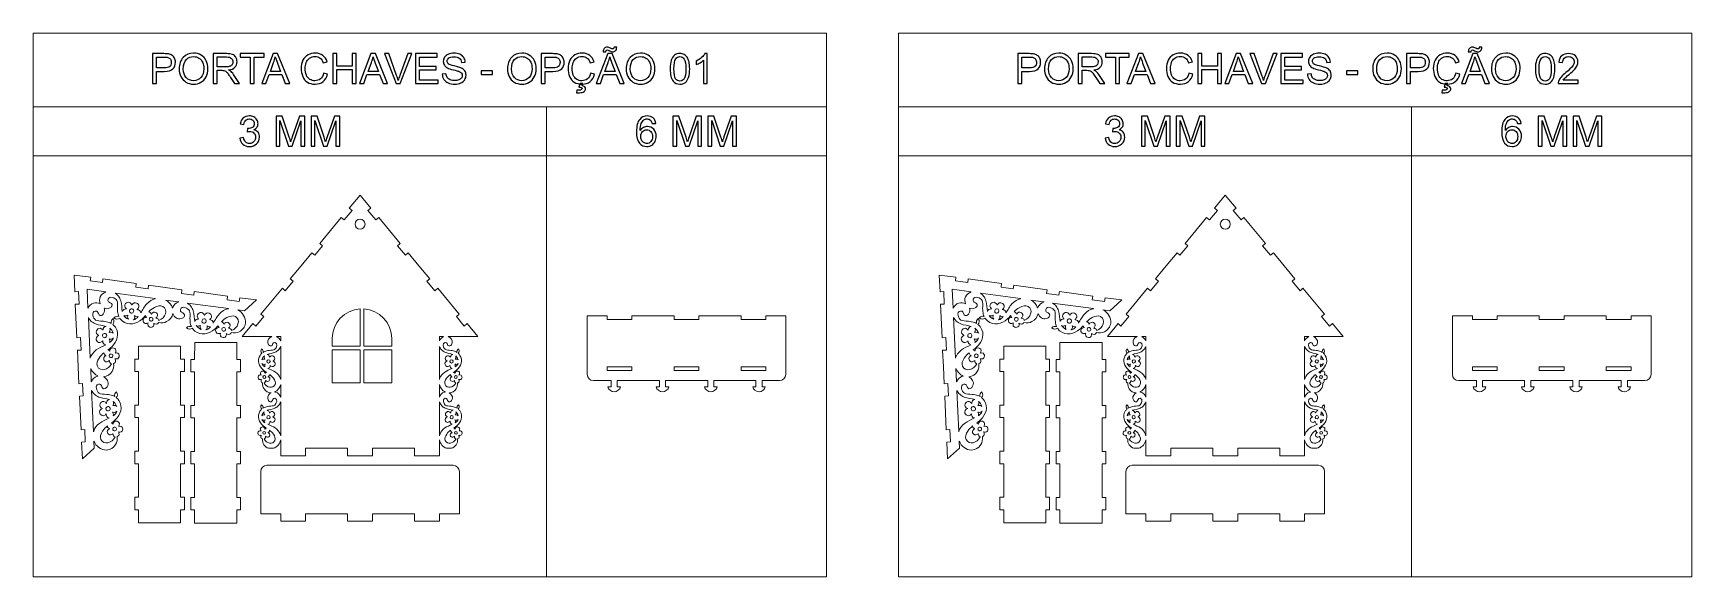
# Model space of a CAD drawing. Header units: millimetres. Extents: x -668 to 668, y -219 to 219.
import ezdxf

# ---------------------------------------------------------------- set-up
doc = ezdxf.new("R2010")
doc.units = ezdxf.units.MM
doc.header["$MEASUREMENT"] = 0
doc.layers.add('Layer 1', color=7, linetype='Continuous')

msp = doc.modelspace()

# ---------------------------------------------------------------- linework, layer by layer
at = {"layer": 'Layer 1', "color": 153, "lineweight": 20}
for points in [[(-668.1612, 159.8081), (-28.9278, 159.8081), (-28.9278, 219.0747), (-668.1612, 219.0747), (-668.1612, 159.8081)], [(28.9278, 159.8081), (668.1612, 159.8081), (668.1612, 219.0747), (28.9278, 219.0747), (28.9278, 159.8081)], [(-668.1612, -219.0747), (-28.9278, -219.0747), (-28.9278, 159.8081), (-668.1612, 159.8081), (-668.1612, -219.0747)], [(-668.1612, 120.2971), (-28.9278, 120.2971), (-28.9278, 159.8081), (-668.1612, 159.8081), (-668.1612, 120.2971)], [(28.9278, -219.0747), (668.1612, -219.0747), (668.1612, 159.8081), (28.9278, 159.8081), (28.9278, -219.0747)], [(28.9278, 120.2971), (668.1612, 120.2971), (668.1612, 159.8081), (28.9278, 159.8081), (28.9278, 120.2971)]]:
    msp.add_lwpolyline(points, close=True, dxfattribs=at)
at = {"layer": 'Layer 1', "color": 250, "lineweight": 20}
for centre in [(-404.8177, 65.1444), (292.2713, 65.1444)]:
    msp.add_ellipse(centre, major_axis=(0, 4), ratio=1, dxfattribs=at)
at = {"layer": 'Layer 1', "color": 153}
for points, knots in [([(-572.0358, 178.3877), (-572.0358, 178.3877), (-572.0358, 202.5544), (-572.0358, 202.5544), (-572.0358, 202.5544), (-572.0358, 202.5544), (-562.9114, 202.5544), (-562.9114, 202.5544), (-562.9114, 202.5544), (-561.3081, 202.5544), (-560.0818, 202.4757), (-559.2324, 202.3238), (-559.2324, 202.3238), (-558.0454, 202.1269), (-557.0497, 201.75), (-556.2453, 201.1987), (-556.2453, 201.1987), (-555.4408, 200.6418), (-554.7939, 199.8655), (-554.3045, 198.8698), (-554.3045, 198.8698), (-553.8151, 197.8741), (-553.5732, 196.7771), (-553.5732, 195.5789), (-553.5732, 195.5789), (-553.5732, 193.5313), (-554.2257, 191.793), (-555.5365, 190.3754), (-555.5365, 190.3754), (-556.8416, 188.9522), (-559.2099, 188.2434), (-562.6301, 188.2434), (-562.6301, 188.2434), (-562.6301, 188.2434), (-568.8293, 188.2434), (-568.8293, 188.2434), (-568.8293, 188.2434), (-568.8293, 188.2434), (-568.8293, 178.3877), (-568.8293, 178.3877), (-568.8293, 178.3877), (-568.8293, 178.3877), (-572.0358, 178.3877), (-572.0358, 178.3877)], [0, 0, 0, 0, 0.083333333, 0.083333333, 0.083333333, 0.083333333, 0.166666667, 0.166666667, 0.166666667, 0.166666667, 0.25, 0.25, 0.25, 0.25, 0.333333333, 0.333333333, 0.333333333, 0.333333333, 0.416666667, 0.416666667, 0.416666667, 0.416666667, 0.5, 0.5, 0.5, 0.5, 0.583333333, 0.583333333, 0.583333333, 0.583333333, 0.666666667, 0.666666667, 0.666666667, 0.666666667, 0.75, 0.75, 0.75, 0.75, 0.833333333, 0.833333333, 0.833333333, 0.833333333, 1, 1, 1, 1]), ([(-550.5017, 190.1504), (-550.5017, 194.1557), (-549.4216, 197.2947), (-547.2671, 199.5617), (-547.2671, 199.5617), (-545.1126, 201.8287), (-542.3336, 202.9594), (-538.9246, 202.9594), (-538.9246, 202.9594), (-536.6913, 202.9594), (-534.6831, 202.425), (-532.8886, 201.3618), (-532.8886, 201.3618), (-531.0997, 200.2986), (-529.7327, 198.8135), (-528.7933, 196.9065), (-528.7933, 196.9065), (-527.8538, 195.0051), (-527.3813, 192.845), (-527.3813, 190.4317), (-527.3813, 190.4317), (-527.3813, 187.9846), (-527.8763, 185.7907), (-528.8664, 183.8612), (-528.8664, 183.8612), (-529.8565, 181.9261), (-531.2572, 180.4635), (-533.0686, 179.4734), (-533.0686, 179.4734), (-534.8856, 178.4777), (-536.8432, 177.9827), (-538.9415, 177.9827), (-538.9415, 177.9827), (-541.2198, 177.9827), (-543.2505, 178.534), (-545.045, 179.6309), (-545.045, 179.6309), (-546.8339, 180.7279), (-548.1953, 182.2242), (-549.1178, 184.1256), (-549.1178, 184.1256), (-550.0404, 186.0214), (-550.5017, 188.0296), (-550.5017, 190.1504)], [0, 0, 0, 0, 0.083333333, 0.083333333, 0.083333333, 0.083333333, 0.166666667, 0.166666667, 0.166666667, 0.166666667, 0.25, 0.25, 0.25, 0.25, 0.333333333, 0.333333333, 0.333333333, 0.333333333, 0.416666667, 0.416666667, 0.416666667, 0.416666667, 0.5, 0.5, 0.5, 0.5, 0.583333333, 0.583333333, 0.583333333, 0.583333333, 0.666666667, 0.666666667, 0.666666667, 0.666666667, 0.75, 0.75, 0.75, 0.75, 0.833333333, 0.833333333, 0.833333333, 0.833333333, 1, 1, 1, 1]), ([(-523.2017, 178.3877), (-523.2017, 178.3877), (-523.2017, 202.5544), (-523.2017, 202.5544), (-523.2017, 202.5544), (-523.2017, 202.5544), (-512.4909, 202.5544), (-512.4909, 202.5544), (-512.4909, 202.5544), (-510.3364, 202.5544), (-508.6994, 202.335), (-507.5799, 201.9019), (-507.5799, 201.9019), (-506.4605, 201.4687), (-505.566, 200.7037), (-504.8966, 199.6067), (-504.8966, 199.6067), (-504.2272, 198.5098), (-503.8953, 197.2947), (-503.8953, 195.9671), (-503.8953, 195.9671), (-503.8953, 194.2513), (-504.4522, 192.8056), (-505.5604, 191.6299), (-505.5604, 191.6299), (-506.6686, 190.4542), (-508.3787, 189.7116), (-510.6964, 189.391), (-510.6964, 189.391), (-509.847, 188.986), (-509.2057, 188.5809), (-508.7669, 188.1871), (-508.7669, 188.1871), (-507.8331, 187.3321), (-506.9499, 186.2576), (-506.1229, 184.9694), (-506.1229, 184.9694), (-506.1229, 184.9694), (-501.9433, 178.3877), (-501.9433, 178.3877), (-501.9433, 178.3877), (-501.9433, 178.3877), (-505.9373, 178.3877), (-505.9373, 178.3877), (-505.9373, 178.3877), (-505.9373, 178.3877), (-509.1325, 183.4168), (-509.1325, 183.4168), (-509.1325, 183.4168), (-510.0607, 184.8738), (-510.8314, 185.982), (-511.4333, 186.7527), (-511.4333, 186.7527), (-512.0409, 187.5233), (-512.5809, 188.0578), (-513.0591, 188.3672), (-513.0591, 188.3672), (-513.5316, 188.6709), (-514.021, 188.8847), (-514.516, 189.0085), (-514.516, 189.0085), (-514.8761, 189.0816), (-515.4667, 189.121), (-516.2937, 189.121), (-516.2937, 189.121), (-516.2937, 189.121), (-519.9952, 189.121), (-519.9952, 189.121), (-519.9952, 189.121), (-519.9952, 189.121), (-519.9952, 178.3877), (-519.9952, 178.3877), (-519.9952, 178.3877), (-519.9952, 178.3877), (-523.2017, 178.3877), (-523.2017, 178.3877)], [0, 0, 0, 0, 0.05, 0.05, 0.05, 0.05, 0.1, 0.1, 0.1, 0.1, 0.15, 0.15, 0.15, 0.15, 0.2, 0.2, 0.2, 0.2, 0.25, 0.25, 0.25, 0.25, 0.3, 0.3, 0.3, 0.3, 0.35, 0.35, 0.35, 0.35, 0.4, 0.4, 0.4, 0.4, 0.45, 0.45, 0.45, 0.45, 0.5, 0.5, 0.5, 0.5, 0.55, 0.55, 0.55, 0.55, 0.6, 0.6, 0.6, 0.6, 0.65, 0.65, 0.65, 0.65, 0.7, 0.7, 0.7, 0.7, 0.75, 0.75, 0.75, 0.75, 0.8, 0.8, 0.8, 0.8, 0.85, 0.85, 0.85, 0.85, 0.9, 0.9, 0.9, 0.9, 1, 1, 1, 1]), ([(-493.3589, 178.3877), (-493.3589, 178.3877), (-493.3589, 199.7192), (-493.3589, 199.7192), (-493.3589, 199.7192), (-493.3589, 199.7192), (-501.3245, 199.7192), (-501.3245, 199.7192), (-501.3245, 199.7192), (-501.3245, 199.7192), (-501.3245, 202.5544), (-501.3245, 202.5544), (-501.3245, 202.5544), (-501.3245, 202.5544), (-482.1869, 202.5544), (-482.1869, 202.5544), (-482.1869, 202.5544), (-482.1869, 202.5544), (-482.1869, 199.7192), (-482.1869, 199.7192), (-482.1869, 199.7192), (-482.1869, 199.7192), (-490.1525, 199.7192), (-490.1525, 199.7192), (-490.1525, 199.7192), (-490.1525, 199.7192), (-490.1525, 178.3877), (-490.1525, 178.3877), (-490.1525, 178.3877), (-490.1525, 178.3877), (-493.3589, 178.3877), (-493.3589, 178.3877)], [0, 0, 0, 0, 0.111111111, 0.111111111, 0.111111111, 0.111111111, 0.222222222, 0.222222222, 0.222222222, 0.222222222, 0.333333333, 0.333333333, 0.333333333, 0.333333333, 0.444444444, 0.444444444, 0.444444444, 0.444444444, 0.555555556, 0.555555556, 0.555555556, 0.555555556, 0.666666667, 0.666666667, 0.666666667, 0.666666667, 0.777777778, 0.777777778, 0.777777778, 0.777777778, 1, 1, 1, 1]), ([(-484.0376, 178.3877), (-484.0376, 178.3877), (-474.767, 202.5544), (-474.767, 202.5544), (-474.767, 202.5544), (-474.767, 202.5544), (-471.2511, 202.5544), (-471.2511, 202.5544), (-471.2511, 202.5544), (-471.2511, 202.5544), (-461.4123, 178.3877), (-461.4123, 178.3877), (-461.4123, 178.3877), (-461.4123, 178.3877), (-465.0519, 178.3877), (-465.0519, 178.3877), (-465.0519, 178.3877), (-465.0519, 178.3877), (-467.8477, 185.712), (-467.8477, 185.712), (-467.8477, 185.712), (-467.8477, 185.712), (-478.0241, 185.712), (-478.0241, 185.712), (-478.0241, 185.712), (-478.0241, 185.712), (-480.6455, 178.3877), (-480.6455, 178.3877), (-480.6455, 178.3877), (-480.6455, 178.3877), (-484.0376, 178.3877), (-484.0376, 178.3877)], [0, 0, 0, 0, 0.111111111, 0.111111111, 0.111111111, 0.111111111, 0.222222222, 0.222222222, 0.222222222, 0.222222222, 0.333333333, 0.333333333, 0.333333333, 0.333333333, 0.444444444, 0.444444444, 0.444444444, 0.444444444, 0.555555556, 0.555555556, 0.555555556, 0.555555556, 0.666666667, 0.666666667, 0.666666667, 0.666666667, 0.777777778, 0.777777778, 0.777777778, 0.777777778, 1, 1, 1, 1]), ([(-434.146, 186.8652), (-434.146, 186.8652), (-430.9396, 186.0551), (-430.9396, 186.0551), (-430.9396, 186.0551), (-431.609, 183.4281), (-432.8128, 181.431), (-434.5511, 180.0528), (-434.5511, 180.0528), (-436.2893, 178.6746), (-438.4157, 177.9827), (-440.9303, 177.9827), (-440.9303, 177.9827), (-443.5292, 177.9827), (-445.6444, 178.5115), (-447.2757, 179.5747), (-447.2757, 179.5747), (-448.9071, 180.6322), (-450.1447, 182.168), (-450.9941, 184.1762), (-450.9941, 184.1762), (-451.8435, 186.1901), (-452.2711, 188.3447), (-452.2711, 190.6511), (-452.2711, 190.6511), (-452.2711, 193.1656), (-451.7929, 195.3595), (-450.831, 197.2328), (-450.831, 197.2328), (-449.869, 199.106), (-448.5021, 200.5293), (-446.7301, 201.5025), (-446.7301, 201.5025), (-444.9581, 202.4757), (-443.006, 202.9594), (-440.8796, 202.9594), (-440.8796, 202.9594), (-438.4607, 202.9594), (-436.43, 202.3463), (-434.7873, 201.1143), (-434.7873, 201.1143), (-433.1391, 199.8824), (-431.9915, 198.1554), (-431.3446, 195.9277), (-431.3446, 195.9277), (-431.3446, 195.9277), (-434.4836, 195.1851), (-434.4836, 195.1851), (-434.4836, 195.1851), (-435.0405, 196.9403), (-435.8562, 198.2229), (-436.9194, 199.0217), (-436.9194, 199.0217), (-437.9826, 199.8261), (-439.3214, 200.2255), (-440.9359, 200.2255), (-440.9359, 200.2255), (-442.7867, 200.2255), (-444.3393, 199.7811), (-445.5825, 198.8923), (-445.5825, 198.8923), (-446.8257, 198.0035), (-447.7033, 196.8053), (-448.2039, 195.3089), (-448.2039, 195.3089), (-448.7102, 193.8069), (-448.9633, 192.2599), (-448.9633, 190.6679), (-448.9633, 190.6679), (-448.9633, 188.6147), (-448.6652, 186.8202), (-448.0689, 185.2901), (-448.0689, 185.2901), (-447.4726, 183.7543), (-446.5444, 182.6124), (-445.2843, 181.8529), (-445.2843, 181.8529), (-444.0242, 181.0935), (-442.6629, 180.7166), (-441.1947, 180.7166), (-441.1947, 180.7166), (-439.4058, 180.7166), (-437.8982, 181.2342), (-436.6606, 182.2636), (-436.6606, 182.2636), (-435.423, 183.2987), (-434.5848, 184.8288), (-434.146, 186.8652)], [0, 0, 0, 0, 0.043478261, 0.043478261, 0.043478261, 0.043478261, 0.086956522, 0.086956522, 0.086956522, 0.086956522, 0.130434783, 0.130434783, 0.130434783, 0.130434783, 0.173913043, 0.173913043, 0.173913043, 0.173913043, 0.217391304, 0.217391304, 0.217391304, 0.217391304, 0.260869565, 0.260869565, 0.260869565, 0.260869565, 0.304347826, 0.304347826, 0.304347826, 0.304347826, 0.347826087, 0.347826087, 0.347826087, 0.347826087, 0.391304348, 0.391304348, 0.391304348, 0.391304348, 0.434782609, 0.434782609, 0.434782609, 0.434782609, 0.47826087, 0.47826087, 0.47826087, 0.47826087, 0.52173913, 0.52173913, 0.52173913, 0.52173913, 0.565217391, 0.565217391, 0.565217391, 0.565217391, 0.608695652, 0.608695652, 0.608695652, 0.608695652, 0.652173913, 0.652173913, 0.652173913, 0.652173913, 0.695652174, 0.695652174, 0.695652174, 0.695652174, 0.739130435, 0.739130435, 0.739130435, 0.739130435, 0.782608696, 0.782608696, 0.782608696, 0.782608696, 0.826086957, 0.826086957, 0.826086957, 0.826086957, 0.869565217, 0.869565217, 0.869565217, 0.869565217, 0.913043478, 0.913043478, 0.913043478, 0.913043478, 1, 1, 1, 1]), ([(-426.8499, 178.3877), (-426.8499, 178.3877), (-426.8499, 202.5544), (-426.8499, 202.5544), (-426.8499, 202.5544), (-426.8499, 202.5544), (-423.6434, 202.5544), (-423.6434, 202.5544), (-423.6434, 202.5544), (-423.6434, 202.5544), (-423.6434, 192.5975), (-423.6434, 192.5975), (-423.6434, 192.5975), (-423.6434, 192.5975), (-411.155, 192.5975), (-411.155, 192.5975), (-411.155, 192.5975), (-411.155, 192.5975), (-411.155, 202.5544), (-411.155, 202.5544), (-411.155, 202.5544), (-411.155, 202.5544), (-407.9485, 202.5544), (-407.9485, 202.5544), (-407.9485, 202.5544), (-407.9485, 202.5544), (-407.9485, 178.3877), (-407.9485, 178.3877), (-407.9485, 178.3877), (-407.9485, 178.3877), (-411.155, 178.3877), (-411.155, 178.3877), (-411.155, 178.3877), (-411.155, 178.3877), (-411.155, 189.7623), (-411.155, 189.7623), (-411.155, 189.7623), (-411.155, 189.7623), (-423.6434, 189.7623), (-423.6434, 189.7623), (-423.6434, 189.7623), (-423.6434, 189.7623), (-423.6434, 178.3877), (-423.6434, 178.3877), (-423.6434, 178.3877), (-423.6434, 178.3877), (-426.8499, 178.3877), (-426.8499, 178.3877)], [0, 0, 0, 0, 0.076923077, 0.076923077, 0.076923077, 0.076923077, 0.153846154, 0.153846154, 0.153846154, 0.153846154, 0.230769231, 0.230769231, 0.230769231, 0.230769231, 0.307692308, 0.307692308, 0.307692308, 0.307692308, 0.384615385, 0.384615385, 0.384615385, 0.384615385, 0.461538462, 0.461538462, 0.461538462, 0.461538462, 0.538461538, 0.538461538, 0.538461538, 0.538461538, 0.615384615, 0.615384615, 0.615384615, 0.615384615, 0.692307692, 0.692307692, 0.692307692, 0.692307692, 0.769230769, 0.769230769, 0.769230769, 0.769230769, 0.846153846, 0.846153846, 0.846153846, 0.846153846, 1, 1, 1, 1]), ([(-405.2595, 178.3877), (-405.2595, 178.3877), (-395.9889, 202.5544), (-395.9889, 202.5544), (-395.9889, 202.5544), (-395.9889, 202.5544), (-392.473, 202.5544), (-392.473, 202.5544), (-392.473, 202.5544), (-392.473, 202.5544), (-382.6342, 178.3877), (-382.6342, 178.3877), (-382.6342, 178.3877), (-382.6342, 178.3877), (-386.2738, 178.3877), (-386.2738, 178.3877), (-386.2738, 178.3877), (-386.2738, 178.3877), (-389.0696, 185.712), (-389.0696, 185.712), (-389.0696, 185.712), (-389.0696, 185.712), (-399.246, 185.712), (-399.246, 185.712), (-399.246, 185.712), (-399.246, 185.712), (-401.8674, 178.3877), (-401.8674, 178.3877), (-401.8674, 178.3877), (-401.8674, 178.3877), (-405.2595, 178.3877), (-405.2595, 178.3877)], [0, 0, 0, 0, 0.111111111, 0.111111111, 0.111111111, 0.111111111, 0.222222222, 0.222222222, 0.222222222, 0.222222222, 0.333333333, 0.333333333, 0.333333333, 0.333333333, 0.444444444, 0.444444444, 0.444444444, 0.444444444, 0.555555556, 0.555555556, 0.555555556, 0.555555556, 0.666666667, 0.666666667, 0.666666667, 0.666666667, 0.777777778, 0.777777778, 0.777777778, 0.777777778, 1, 1, 1, 1]), ([(-375.715, 178.3877), (-375.715, 178.3877), (-385.0531, 202.5544), (-385.0531, 202.5544), (-385.0531, 202.5544), (-385.0531, 202.5544), (-381.5879, 202.5544), (-381.5879, 202.5544), (-381.5879, 202.5544), (-381.5879, 202.5544), (-375.3099, 184.9919), (-375.3099, 184.9919), (-375.3099, 184.9919), (-374.8093, 183.5856), (-374.3818, 182.2692), (-374.0442, 181.0373), (-374.0442, 181.0373), (-373.673, 182.3592), (-373.2398, 183.6756), (-372.7448, 184.9919), (-372.7448, 184.9919), (-372.7448, 184.9919), (-366.2306, 202.5544), (-366.2306, 202.5544), (-366.2306, 202.5544), (-366.2306, 202.5544), (-362.9678, 202.5544), (-362.9678, 202.5544), (-362.9678, 202.5544), (-362.9678, 202.5544), (-372.3904, 178.3877), (-372.3904, 178.3877), (-372.3904, 178.3877), (-372.3904, 178.3877), (-375.715, 178.3877), (-375.715, 178.3877)], [0, 0, 0, 0, 0.1, 0.1, 0.1, 0.1, 0.2, 0.2, 0.2, 0.2, 0.3, 0.3, 0.3, 0.3, 0.4, 0.4, 0.4, 0.4, 0.5, 0.5, 0.5, 0.5, 0.6, 0.6, 0.6, 0.6, 0.7, 0.7, 0.7, 0.7, 0.8, 0.8, 0.8, 0.8, 1, 1, 1, 1]), ([(-360.0201, 178.3877), (-360.0201, 178.3877), (-360.0201, 202.5544), (-360.0201, 202.5544), (-360.0201, 202.5544), (-360.0201, 202.5544), (-342.5701, 202.5544), (-342.5701, 202.5544), (-342.5701, 202.5544), (-342.5701, 202.5544), (-342.5701, 199.7192), (-342.5701, 199.7192), (-342.5701, 199.7192), (-342.5701, 199.7192), (-356.8136, 199.7192), (-356.8136, 199.7192), (-356.8136, 199.7192), (-356.8136, 199.7192), (-356.8136, 192.2937), (-356.8136, 192.2937), (-356.8136, 192.2937), (-356.8136, 192.2937), (-343.4814, 192.2937), (-343.4814, 192.2937), (-343.4814, 192.2937), (-343.4814, 192.2937), (-343.4814, 189.4585), (-343.4814, 189.4585), (-343.4814, 189.4585), (-343.4814, 189.4585), (-356.8136, 189.4585), (-356.8136, 189.4585), (-356.8136, 189.4585), (-356.8136, 189.4585), (-356.8136, 181.2229), (-356.8136, 181.2229), (-356.8136, 181.2229), (-356.8136, 181.2229), (-341.9963, 181.2229), (-341.9963, 181.2229), (-341.9963, 181.2229), (-341.9963, 181.2229), (-341.9963, 178.3877), (-341.9963, 178.3877), (-341.9963, 178.3877), (-341.9963, 178.3877), (-360.0201, 178.3877), (-360.0201, 178.3877)], [0, 0, 0, 0, 0.076923077, 0.076923077, 0.076923077, 0.076923077, 0.153846154, 0.153846154, 0.153846154, 0.153846154, 0.230769231, 0.230769231, 0.230769231, 0.230769231, 0.307692308, 0.307692308, 0.307692308, 0.307692308, 0.384615385, 0.384615385, 0.384615385, 0.384615385, 0.461538462, 0.461538462, 0.461538462, 0.461538462, 0.538461538, 0.538461538, 0.538461538, 0.538461538, 0.615384615, 0.615384615, 0.615384615, 0.615384615, 0.692307692, 0.692307692, 0.692307692, 0.692307692, 0.769230769, 0.769230769, 0.769230769, 0.769230769, 0.846153846, 0.846153846, 0.846153846, 0.846153846, 1, 1, 1, 1]), ([(-338.621, 186.1508), (-338.621, 186.1508), (-335.617, 186.4208), (-335.617, 186.4208), (-335.617, 186.4208), (-335.4764, 185.2057), (-335.1445, 184.21), (-334.6213, 183.4281), (-334.6213, 183.4281), (-334.0982, 182.6518), (-333.2881, 182.0217), (-332.1912, 181.5379), (-332.1912, 181.5379), (-331.0942, 181.0598), (-329.8566, 180.8179), (-328.484, 180.8179), (-328.484, 180.8179), (-327.2633, 180.8179), (-326.1889, 180.9979), (-325.255, 181.3635), (-325.255, 181.3635), (-324.3212, 181.7292), (-323.6293, 182.2298), (-323.1736, 182.8655), (-323.1736, 182.8655), (-322.718, 183.5012), (-322.4873, 184.1931), (-322.4873, 184.9357), (-322.4873, 184.9357), (-322.4873, 185.6895), (-322.7067, 186.3476), (-323.1455, 186.9158), (-323.1455, 186.9158), (-323.5843, 187.4783), (-324.31, 187.9509), (-325.3225, 188.339), (-325.3225, 188.339), (-325.9695, 188.5866), (-327.4039, 188.9803), (-329.626, 189.5147), (-329.626, 189.5147), (-331.848, 190.0492), (-333.4006, 190.5498), (-334.2894, 191.0223), (-334.2894, 191.0223), (-335.4426, 191.6299), (-336.2977, 192.3837), (-336.8602, 193.2781), (-336.8602, 193.2781), (-337.4284, 194.1726), (-337.7097, 195.1795), (-337.7097, 196.2877), (-337.7097, 196.2877), (-337.7097, 197.5141), (-337.3609, 198.656), (-336.669, 199.7136), (-336.669, 199.7136), (-335.9771, 200.7768), (-334.9701, 201.5812), (-333.6369, 202.1325), (-333.6369, 202.1325), (-332.3093, 202.6838), (-330.8298, 202.9594), (-329.2041, 202.9594), (-329.2041, 202.9594), (-327.4152, 202.9594), (-325.8345, 202.6726), (-324.4675, 202.0931), (-324.4675, 202.0931), (-323.1005, 201.5193), (-322.0486, 200.6699), (-321.3116, 199.5448), (-321.3116, 199.5448), (-320.5747, 198.4254), (-320.1809, 197.154), (-320.1247, 195.7364), (-320.1247, 195.7364), (-320.1247, 195.7364), (-323.1961, 195.5002), (-323.1961, 195.5002), (-323.1961, 195.5002), (-323.3593, 197.0247), (-323.9162, 198.1779), (-324.8669, 198.9542), (-324.8669, 198.9542), (-325.8176, 199.7361), (-327.2239, 200.1242), (-329.0803, 200.1242), (-329.0803, 200.1242), (-331.0154, 200.1242), (-332.4274, 199.7698), (-333.3106, 199.061), (-333.3106, 199.061), (-334.1938, 198.3522), (-334.6382, 197.4972), (-334.6382, 196.4959), (-334.6382, 196.4959), (-334.6382, 195.6296), (-334.3232, 194.9151), (-333.6988, 194.3526), (-333.6988, 194.3526), (-333.08, 193.7957), (-331.4767, 193.2163), (-328.8778, 192.6312), (-328.8778, 192.6312), (-326.2789, 192.0405), (-324.4956, 191.5286), (-323.528, 191.0899), (-323.528, 191.0899), (-322.1273, 190.4429), (-321.0866, 189.6272), (-320.4172, 188.6316), (-320.4172, 188.6316), (-319.7478, 187.6415), (-319.4159, 186.4995), (-319.4159, 185.2057), (-319.4159, 185.2057), (-319.4159, 183.9175), (-319.7815, 182.7136), (-320.5185, 181.5773), (-320.5185, 181.5773), (-321.2554, 180.441), (-322.3073, 179.5578), (-323.6856, 178.9277), (-323.6856, 178.9277), (-325.0638, 178.2977), (-326.6108, 177.9827), (-328.3378, 177.9827), (-328.3378, 177.9827), (-330.5204, 177.9827), (-332.3487, 178.3033), (-333.8225, 178.939), (-333.8225, 178.939), (-335.302, 179.5747), (-336.4552, 180.531), (-337.2934, 181.8136), (-337.2934, 181.8136), (-338.1372, 183.0905), (-338.576, 184.5363), (-338.621, 186.1508)], [0, 0, 0, 0, 0.027777778, 0.027777778, 0.027777778, 0.027777778, 0.055555556, 0.055555556, 0.055555556, 0.055555556, 0.083333333, 0.083333333, 0.083333333, 0.083333333, 0.111111111, 0.111111111, 0.111111111, 0.111111111, 0.138888889, 0.138888889, 0.138888889, 0.138888889, 0.166666667, 0.166666667, 0.166666667, 0.166666667, 0.194444444, 0.194444444, 0.194444444, 0.194444444, 0.222222222, 0.222222222, 0.222222222, 0.222222222, 0.25, 0.25, 0.25, 0.25, 0.277777778, 0.277777778, 0.277777778, 0.277777778, 0.305555556, 0.305555556, 0.305555556, 0.305555556, 0.333333333, 0.333333333, 0.333333333, 0.333333333, 0.361111111, 0.361111111, 0.361111111, 0.361111111, 0.388888889, 0.388888889, 0.388888889, 0.388888889, 0.416666667, 0.416666667, 0.416666667, 0.416666667, 0.444444444, 0.444444444, 0.444444444, 0.444444444, 0.472222222, 0.472222222, 0.472222222, 0.472222222, 0.5, 0.5, 0.5, 0.5, 0.527777778, 0.527777778, 0.527777778, 0.527777778, 0.555555556, 0.555555556, 0.555555556, 0.555555556, 0.583333333, 0.583333333, 0.583333333, 0.583333333, 0.611111111, 0.611111111, 0.611111111, 0.611111111, 0.638888889, 0.638888889, 0.638888889, 0.638888889, 0.666666667, 0.666666667, 0.666666667, 0.666666667, 0.694444444, 0.694444444, 0.694444444, 0.694444444, 0.722222222, 0.722222222, 0.722222222, 0.722222222, 0.75, 0.75, 0.75, 0.75, 0.777777778, 0.777777778, 0.777777778, 0.777777778, 0.805555556, 0.805555556, 0.805555556, 0.805555556, 0.833333333, 0.833333333, 0.833333333, 0.833333333, 0.861111111, 0.861111111, 0.861111111, 0.861111111, 0.888888889, 0.888888889, 0.888888889, 0.888888889, 0.916666667, 0.916666667, 0.916666667, 0.916666667, 0.944444444, 0.944444444, 0.944444444, 0.944444444, 1, 1, 1, 1]), ([(-286.0461, 190.1504), (-286.0461, 194.1557), (-284.966, 197.2947), (-282.8115, 199.5617), (-282.8115, 199.5617), (-280.657, 201.8287), (-277.878, 202.9594), (-274.469, 202.9594), (-274.469, 202.9594), (-272.2357, 202.9594), (-270.2275, 202.425), (-268.433, 201.3618), (-268.433, 201.3618), (-266.6441, 200.2986), (-265.2771, 198.8135), (-264.3377, 196.9065), (-264.3377, 196.9065), (-263.3982, 195.0051), (-262.9257, 192.845), (-262.9257, 190.4317), (-262.9257, 190.4317), (-262.9257, 187.9846), (-263.4207, 185.7907), (-264.4108, 183.8612), (-264.4108, 183.8612), (-265.4009, 181.9261), (-266.8016, 180.4635), (-268.613, 179.4734), (-268.613, 179.4734), (-270.43, 178.4777), (-272.3876, 177.9827), (-274.4859, 177.9827), (-274.4859, 177.9827), (-276.7642, 177.9827), (-278.7949, 178.534), (-280.5894, 179.6309), (-280.5894, 179.6309), (-282.3783, 180.7279), (-283.7397, 182.2242), (-284.6622, 184.1256), (-284.6622, 184.1256), (-285.5848, 186.0214), (-286.0461, 188.0296), (-286.0461, 190.1504)], [0, 0, 0, 0, 0.083333333, 0.083333333, 0.083333333, 0.083333333, 0.166666667, 0.166666667, 0.166666667, 0.166666667, 0.25, 0.25, 0.25, 0.25, 0.333333333, 0.333333333, 0.333333333, 0.333333333, 0.416666667, 0.416666667, 0.416666667, 0.416666667, 0.5, 0.5, 0.5, 0.5, 0.583333333, 0.583333333, 0.583333333, 0.583333333, 0.666666667, 0.666666667, 0.666666667, 0.666666667, 0.75, 0.75, 0.75, 0.75, 0.833333333, 0.833333333, 0.833333333, 0.833333333, 1, 1, 1, 1]), ([(-258.8136, 178.3877), (-258.8136, 178.3877), (-258.8136, 202.5544), (-258.8136, 202.5544), (-258.8136, 202.5544), (-258.8136, 202.5544), (-249.6892, 202.5544), (-249.6892, 202.5544), (-249.6892, 202.5544), (-248.0859, 202.5544), (-246.8596, 202.4757), (-246.0102, 202.3238), (-246.0102, 202.3238), (-244.8232, 202.1269), (-243.8275, 201.75), (-243.0231, 201.1987), (-243.0231, 201.1987), (-242.2186, 200.6418), (-241.5717, 199.8655), (-241.0823, 198.8698), (-241.0823, 198.8698), (-240.5929, 197.8741), (-240.351, 196.7771), (-240.351, 195.5789), (-240.351, 195.5789), (-240.351, 193.5313), (-241.0035, 191.793), (-242.3143, 190.3754), (-242.3143, 190.3754), (-243.6194, 188.9522), (-245.9877, 188.2434), (-249.4079, 188.2434), (-249.4079, 188.2434), (-249.4079, 188.2434), (-255.6071, 188.2434), (-255.6071, 188.2434), (-255.6071, 188.2434), (-255.6071, 188.2434), (-255.6071, 178.3877), (-255.6071, 178.3877), (-255.6071, 178.3877), (-255.6071, 178.3877), (-258.8136, 178.3877), (-258.8136, 178.3877)], [0, 0, 0, 0, 0.083333333, 0.083333333, 0.083333333, 0.083333333, 0.166666667, 0.166666667, 0.166666667, 0.166666667, 0.25, 0.25, 0.25, 0.25, 0.333333333, 0.333333333, 0.333333333, 0.333333333, 0.416666667, 0.416666667, 0.416666667, 0.416666667, 0.5, 0.5, 0.5, 0.5, 0.583333333, 0.583333333, 0.583333333, 0.583333333, 0.666666667, 0.666666667, 0.666666667, 0.666666667, 0.75, 0.75, 0.75, 0.75, 0.833333333, 0.833333333, 0.833333333, 0.833333333, 1, 1, 1, 1]), ([(-219.0869, 186.8652), (-219.0869, 186.8652), (-215.8805, 186.0551), (-215.8805, 186.0551), (-215.8805, 186.0551), (-216.5499, 183.4281), (-217.7537, 181.431), (-219.492, 180.0528), (-219.492, 180.0528), (-221.2302, 178.6746), (-223.3566, 177.9827), (-225.8712, 177.9827), (-225.8712, 177.9827), (-228.4701, 177.9827), (-230.5853, 178.5115), (-232.2166, 179.5747), (-232.2166, 179.5747), (-233.848, 180.6322), (-235.0856, 182.168), (-235.935, 184.1762), (-235.935, 184.1762), (-236.7844, 186.1901), (-237.212, 188.3447), (-237.212, 190.6511), (-237.212, 190.6511), (-237.212, 193.1656), (-236.7338, 195.3595), (-235.7719, 197.2328), (-235.7719, 197.2328), (-234.8099, 199.106), (-233.443, 200.5293), (-231.671, 201.5025), (-231.671, 201.5025), (-229.899, 202.4757), (-227.9469, 202.9594), (-225.8205, 202.9594), (-225.8205, 202.9594), (-223.4016, 202.9594), (-221.3709, 202.3463), (-219.7282, 201.1143), (-219.7282, 201.1143), (-218.08, 199.8824), (-216.9324, 198.1554), (-216.2855, 195.9277), (-216.2855, 195.9277), (-216.2855, 195.9277), (-219.4245, 195.1851), (-219.4245, 195.1851), (-219.4245, 195.1851), (-219.9814, 196.9403), (-220.7971, 198.2229), (-221.8603, 199.0217), (-221.8603, 199.0217), (-222.9235, 199.8261), (-224.2623, 200.2255), (-225.8768, 200.2255), (-225.8768, 200.2255), (-227.7276, 200.2255), (-229.2802, 199.7811), (-230.5234, 198.8923), (-230.5234, 198.8923), (-231.7666, 198.0035), (-232.6442, 196.8053), (-233.1448, 195.3089), (-233.1448, 195.3089), (-233.6511, 193.8069), (-233.9042, 192.2599), (-233.9042, 190.6679), (-233.9042, 190.6679), (-233.9042, 188.6147), (-233.6061, 186.8202), (-233.0098, 185.2901), (-233.0098, 185.2901), (-232.4135, 183.7543), (-231.4853, 182.6124), (-230.2252, 181.8529), (-230.2252, 181.8529), (-228.9651, 181.0935), (-227.6038, 180.7166), (-226.1356, 180.7166), (-226.1356, 180.7166), (-224.3467, 180.7166), (-222.8391, 181.2342), (-221.6015, 182.2636), (-221.6015, 182.2636), (-220.3639, 183.2987), (-219.5257, 184.8288), (-219.0869, 186.8652)], [0, 0, 0, 0, 0.043478261, 0.043478261, 0.043478261, 0.043478261, 0.086956522, 0.086956522, 0.086956522, 0.086956522, 0.130434783, 0.130434783, 0.130434783, 0.130434783, 0.173913043, 0.173913043, 0.173913043, 0.173913043, 0.217391304, 0.217391304, 0.217391304, 0.217391304, 0.260869565, 0.260869565, 0.260869565, 0.260869565, 0.304347826, 0.304347826, 0.304347826, 0.304347826, 0.347826087, 0.347826087, 0.347826087, 0.347826087, 0.391304348, 0.391304348, 0.391304348, 0.391304348, 0.434782609, 0.434782609, 0.434782609, 0.434782609, 0.47826087, 0.47826087, 0.47826087, 0.47826087, 0.52173913, 0.52173913, 0.52173913, 0.52173913, 0.565217391, 0.565217391, 0.565217391, 0.565217391, 0.608695652, 0.608695652, 0.608695652, 0.608695652, 0.652173913, 0.652173913, 0.652173913, 0.652173913, 0.695652174, 0.695652174, 0.695652174, 0.695652174, 0.739130435, 0.739130435, 0.739130435, 0.739130435, 0.782608696, 0.782608696, 0.782608696, 0.782608696, 0.826086957, 0.826086957, 0.826086957, 0.826086957, 0.869565217, 0.869565217, 0.869565217, 0.869565217, 0.913043478, 0.913043478, 0.913043478, 0.913043478, 1, 1, 1, 1]), ([(-214.5753, 178.3877), (-214.5753, 178.3877), (-205.3047, 202.5544), (-205.3047, 202.5544), (-205.3047, 202.5544), (-205.3047, 202.5544), (-201.7888, 202.5544), (-201.7888, 202.5544), (-201.7888, 202.5544), (-201.7888, 202.5544), (-191.95, 178.3877), (-191.95, 178.3877), (-191.95, 178.3877), (-191.95, 178.3877), (-195.5896, 178.3877), (-195.5896, 178.3877), (-195.5896, 178.3877), (-195.5896, 178.3877), (-198.3854, 185.712), (-198.3854, 185.712), (-198.3854, 185.712), (-198.3854, 185.712), (-208.5618, 185.712), (-208.5618, 185.712), (-208.5618, 185.712), (-208.5618, 185.712), (-211.1832, 178.3877), (-211.1832, 178.3877), (-211.1832, 178.3877), (-211.1832, 178.3877), (-214.5753, 178.3877), (-214.5753, 178.3877)], [0, 0, 0, 0, 0.111111111, 0.111111111, 0.111111111, 0.111111111, 0.222222222, 0.222222222, 0.222222222, 0.222222222, 0.333333333, 0.333333333, 0.333333333, 0.333333333, 0.444444444, 0.444444444, 0.444444444, 0.444444444, 0.555555556, 0.555555556, 0.555555556, 0.555555556, 0.666666667, 0.666666667, 0.666666667, 0.666666667, 0.777777778, 0.777777778, 0.777777778, 0.777777778, 1, 1, 1, 1]), ([(-209.0231, 204.0058), (-209.0343, 205.1365), (-208.7193, 206.0365), (-208.0836, 206.7116), (-208.0836, 206.7116), (-207.4592, 207.381), (-206.6548, 207.7185), (-205.6759, 207.7185), (-205.6759, 207.7185), (-204.9953, 207.7185), (-204.0671, 207.4316), (-202.897, 206.8522), (-202.897, 206.8522), (-202.2501, 206.5316), (-201.7325, 206.3684), (-201.35, 206.3684), (-201.35, 206.3684), (-200.9956, 206.3684), (-200.7256, 206.4641), (-200.54, 206.6553), (-200.54, 206.6553), (-200.3543, 206.841), (-200.2249, 207.2235), (-200.1462, 207.786), (-200.1462, 207.786), (-200.1462, 207.786), (-198.0198, 207.786), (-198.0198, 207.786), (-198.0198, 207.786), (-198.0535, 206.5372), (-198.3686, 205.6034), (-198.9648, 204.979), (-198.9648, 204.979), (-199.5611, 204.3545), (-200.3149, 204.0395), (-201.2375, 204.0395), (-201.2375, 204.0395), (-201.9238, 204.0395), (-202.8351, 204.3489), (-203.9602, 204.9621), (-203.9602, 204.9621), (-204.6971, 205.3615), (-205.2372, 205.5584), (-205.5803, 205.5584), (-205.5803, 205.5584), (-205.9516, 205.5584), (-206.2554, 205.429), (-206.4804, 205.1646), (-206.4804, 205.1646), (-206.7223, 204.9058), (-206.8404, 204.5177), (-206.8292, 204.0058), (-206.8292, 204.0058), (-206.8292, 204.0058), (-209.0231, 204.0058), (-209.0231, 204.0058)], [0, 0, 0, 0, 0.066666667, 0.066666667, 0.066666667, 0.066666667, 0.133333333, 0.133333333, 0.133333333, 0.133333333, 0.2, 0.2, 0.2, 0.2, 0.266666667, 0.266666667, 0.266666667, 0.266666667, 0.333333333, 0.333333333, 0.333333333, 0.333333333, 0.4, 0.4, 0.4, 0.4, 0.466666667, 0.466666667, 0.466666667, 0.466666667, 0.533333333, 0.533333333, 0.533333333, 0.533333333, 0.6, 0.6, 0.6, 0.6, 0.666666667, 0.666666667, 0.666666667, 0.666666667, 0.733333333, 0.733333333, 0.733333333, 0.733333333, 0.8, 0.8, 0.8, 0.8, 0.866666667, 0.866666667, 0.866666667, 0.866666667, 1, 1, 1, 1]), ([(-190.3917, 190.1504), (-190.3917, 194.1557), (-189.3116, 197.2947), (-187.1571, 199.5617), (-187.1571, 199.5617), (-185.0026, 201.8287), (-182.2236, 202.9594), (-178.8146, 202.9594), (-178.8146, 202.9594), (-176.5813, 202.9594), (-174.5731, 202.425), (-172.7786, 201.3618), (-172.7786, 201.3618), (-170.9897, 200.2986), (-169.6227, 198.8135), (-168.6833, 196.9065), (-168.6833, 196.9065), (-167.7438, 195.0051), (-167.2713, 192.845), (-167.2713, 190.4317), (-167.2713, 190.4317), (-167.2713, 187.9846), (-167.7663, 185.7907), (-168.7564, 183.8612), (-168.7564, 183.8612), (-169.7465, 181.9261), (-171.1472, 180.4635), (-172.9586, 179.4734), (-172.9586, 179.4734), (-174.7756, 178.4777), (-176.7332, 177.9827), (-178.8315, 177.9827), (-178.8315, 177.9827), (-181.1098, 177.9827), (-183.1405, 178.534), (-184.935, 179.6309), (-184.935, 179.6309), (-186.7239, 180.7279), (-188.0853, 182.2242), (-189.0078, 184.1256), (-189.0078, 184.1256), (-189.9304, 186.0214), (-190.3917, 188.0296), (-190.3917, 190.1504)], [0, 0, 0, 0, 0.083333333, 0.083333333, 0.083333333, 0.083333333, 0.166666667, 0.166666667, 0.166666667, 0.166666667, 0.25, 0.25, 0.25, 0.25, 0.333333333, 0.333333333, 0.333333333, 0.333333333, 0.416666667, 0.416666667, 0.416666667, 0.416666667, 0.5, 0.5, 0.5, 0.5, 0.583333333, 0.583333333, 0.583333333, 0.583333333, 0.666666667, 0.666666667, 0.666666667, 0.666666667, 0.75, 0.75, 0.75, 0.75, 0.833333333, 0.833333333, 0.833333333, 0.833333333, 1, 1, 1, 1]), ([(-154.963, 190.3135), (-154.963, 193.1656), (-154.6705, 195.472), (-154.0854, 197.2159), (-154.0854, 197.2159), (-153.4948, 198.9654), (-152.6228, 200.3099), (-151.464, 201.2493), (-151.464, 201.2493), (-150.3108, 202.1888), (-148.8538, 202.6557), (-147.0987, 202.6557), (-147.0987, 202.6557), (-145.8048, 202.6557), (-144.6685, 202.3969), (-143.6841, 201.8737), (-143.6841, 201.8737), (-142.7053, 201.3506), (-141.8952, 200.5968), (-141.2652, 199.6123), (-141.2652, 199.6123), (-140.6351, 198.6335), (-140.1401, 197.4353), (-139.78, 196.0233), (-139.78, 196.0233), (-139.4144, 194.6114), (-139.2344, 192.7043), (-139.2344, 190.3135), (-139.2344, 190.3135), (-139.2344, 187.4783), (-139.5269, 185.1832), (-140.1063, 183.4393), (-140.1063, 183.4393), (-140.6857, 181.6898), (-141.5577, 180.3453), (-142.7165, 179.4003), (-142.7165, 179.4003), (-143.8697, 178.4552), (-145.3323, 177.9827), (-147.0987, 177.9827), (-147.0987, 177.9827), (-149.422, 177.9827), (-151.2502, 178.8096), (-152.5778, 180.4691), (-152.5778, 180.4691), (-154.1698, 182.4942), (-154.963, 185.7739), (-154.963, 190.3135)], [0, 0, 0, 0, 0.076923077, 0.076923077, 0.076923077, 0.076923077, 0.153846154, 0.153846154, 0.153846154, 0.153846154, 0.230769231, 0.230769231, 0.230769231, 0.230769231, 0.307692308, 0.307692308, 0.307692308, 0.307692308, 0.384615385, 0.384615385, 0.384615385, 0.384615385, 0.461538462, 0.461538462, 0.461538462, 0.461538462, 0.538461538, 0.538461538, 0.538461538, 0.538461538, 0.615384615, 0.615384615, 0.615384615, 0.615384615, 0.692307692, 0.692307692, 0.692307692, 0.692307692, 0.769230769, 0.769230769, 0.769230769, 0.769230769, 0.846153846, 0.846153846, 0.846153846, 0.846153846, 1, 1, 1, 1]), ([(-125.0527, 178.3877), (-125.0527, 178.3877), (-128.0229, 178.3877), (-128.0229, 178.3877), (-128.0229, 178.3877), (-128.0229, 178.3877), (-128.0229, 197.3003), (-128.0229, 197.3003), (-128.0229, 197.3003), (-128.7373, 196.614), (-129.6768, 195.9333), (-130.8356, 195.2526), (-130.8356, 195.2526), (-131.9945, 194.572), (-133.0408, 194.0601), (-133.9633, 193.7225), (-133.9633, 193.7225), (-133.9633, 193.7225), (-133.9633, 196.5915), (-133.9633, 196.5915), (-133.9633, 196.5915), (-132.3038, 197.3678), (-130.8525, 198.3129), (-129.6093, 199.4267), (-129.6093, 199.4267), (-128.3661, 200.5349), (-127.4829, 201.6094), (-126.9653, 202.6557), (-126.9653, 202.6557), (-126.9653, 202.6557), (-125.0527, 202.6557), (-125.0527, 202.6557), (-125.0527, 202.6557), (-125.0527, 202.6557), (-125.0527, 178.3877), (-125.0527, 178.3877)], [0, 0, 0, 0, 0.1, 0.1, 0.1, 0.1, 0.2, 0.2, 0.2, 0.2, 0.3, 0.3, 0.3, 0.3, 0.4, 0.4, 0.4, 0.4, 0.5, 0.5, 0.5, 0.5, 0.6, 0.6, 0.6, 0.6, 0.7, 0.7, 0.7, 0.7, 0.8, 0.8, 0.8, 0.8, 1, 1, 1, 1]), ([(125.0532, 178.3877), (125.0532, 178.3877), (125.0532, 202.5544), (125.0532, 202.5544), (125.0532, 202.5544), (125.0532, 202.5544), (134.1776, 202.5544), (134.1776, 202.5544), (134.1776, 202.5544), (135.7809, 202.5544), (137.0072, 202.4757), (137.8566, 202.3238), (137.8566, 202.3238), (139.0436, 202.1269), (140.0393, 201.75), (140.8437, 201.1987), (140.8437, 201.1987), (141.6482, 200.6418), (142.2951, 199.8655), (142.7845, 198.8698), (142.7845, 198.8698), (143.2739, 197.8741), (143.5158, 196.7771), (143.5158, 195.5789), (143.5158, 195.5789), (143.5158, 193.5313), (142.8633, 191.793), (141.5525, 190.3754), (141.5525, 190.3754), (140.2474, 188.9522), (137.8791, 188.2434), (134.4589, 188.2434), (134.4589, 188.2434), (134.4589, 188.2434), (128.2597, 188.2434), (128.2597, 188.2434), (128.2597, 188.2434), (128.2597, 188.2434), (128.2597, 178.3877), (128.2597, 178.3877), (128.2597, 178.3877), (128.2597, 178.3877), (125.0532, 178.3877), (125.0532, 178.3877)], [0, 0, 0, 0, 0.083333333, 0.083333333, 0.083333333, 0.083333333, 0.166666667, 0.166666667, 0.166666667, 0.166666667, 0.25, 0.25, 0.25, 0.25, 0.333333333, 0.333333333, 0.333333333, 0.333333333, 0.416666667, 0.416666667, 0.416666667, 0.416666667, 0.5, 0.5, 0.5, 0.5, 0.583333333, 0.583333333, 0.583333333, 0.583333333, 0.666666667, 0.666666667, 0.666666667, 0.666666667, 0.75, 0.75, 0.75, 0.75, 0.833333333, 0.833333333, 0.833333333, 0.833333333, 1, 1, 1, 1]), ([(146.5873, 190.1504), (146.5873, 194.1557), (147.6674, 197.2947), (149.8219, 199.5617), (149.8219, 199.5617), (151.9764, 201.8287), (154.7554, 202.9594), (158.1644, 202.9594), (158.1644, 202.9594), (160.3977, 202.9594), (162.4059, 202.425), (164.2004, 201.3618), (164.2004, 201.3618), (165.9893, 200.2986), (167.3563, 198.8135), (168.2957, 196.9065), (168.2957, 196.9065), (169.2352, 195.0051), (169.7077, 192.845), (169.7077, 190.4317), (169.7077, 190.4317), (169.7077, 187.9846), (169.2127, 185.7907), (168.2226, 183.8612), (168.2226, 183.8612), (167.2325, 181.9261), (165.8318, 180.4635), (164.0204, 179.4734), (164.0204, 179.4734), (162.2034, 178.4777), (160.2458, 177.9827), (158.1475, 177.9827), (158.1475, 177.9827), (155.8692, 177.9827), (153.8385, 178.534), (152.044, 179.6309), (152.044, 179.6309), (150.2551, 180.7279), (148.8937, 182.2242), (147.9712, 184.1256), (147.9712, 184.1256), (147.0486, 186.0214), (146.5873, 188.0296), (146.5873, 190.1504)], [0, 0, 0, 0, 0.083333333, 0.083333333, 0.083333333, 0.083333333, 0.166666667, 0.166666667, 0.166666667, 0.166666667, 0.25, 0.25, 0.25, 0.25, 0.333333333, 0.333333333, 0.333333333, 0.333333333, 0.416666667, 0.416666667, 0.416666667, 0.416666667, 0.5, 0.5, 0.5, 0.5, 0.583333333, 0.583333333, 0.583333333, 0.583333333, 0.666666667, 0.666666667, 0.666666667, 0.666666667, 0.75, 0.75, 0.75, 0.75, 0.833333333, 0.833333333, 0.833333333, 0.833333333, 1, 1, 1, 1]), ([(173.8873, 178.3877), (173.8873, 178.3877), (173.8873, 202.5544), (173.8873, 202.5544), (173.8873, 202.5544), (173.8873, 202.5544), (184.5981, 202.5544), (184.5981, 202.5544), (184.5981, 202.5544), (186.7526, 202.5544), (188.3896, 202.335), (189.5091, 201.9019), (189.5091, 201.9019), (190.6285, 201.4687), (191.523, 200.7037), (192.1924, 199.6067), (192.1924, 199.6067), (192.8618, 198.5098), (193.1937, 197.2947), (193.1937, 195.9671), (193.1937, 195.9671), (193.1937, 194.2513), (192.6368, 192.8056), (191.5286, 191.6299), (191.5286, 191.6299), (190.4204, 190.4542), (188.7103, 189.7116), (186.3926, 189.391), (186.3926, 189.391), (187.242, 188.986), (187.8833, 188.5809), (188.3221, 188.1871), (188.3221, 188.1871), (189.2559, 187.3321), (190.1391, 186.2576), (190.9661, 184.9694), (190.9661, 184.9694), (190.9661, 184.9694), (195.1457, 178.3877), (195.1457, 178.3877), (195.1457, 178.3877), (195.1457, 178.3877), (191.1517, 178.3877), (191.1517, 178.3877), (191.1517, 178.3877), (191.1517, 178.3877), (187.9565, 183.4168), (187.9565, 183.4168), (187.9565, 183.4168), (187.0283, 184.8738), (186.2576, 185.982), (185.6557, 186.7527), (185.6557, 186.7527), (185.0481, 187.5233), (184.5081, 188.0578), (184.0299, 188.3672), (184.0299, 188.3672), (183.5574, 188.6709), (183.068, 188.8847), (182.573, 189.0085), (182.573, 189.0085), (182.2129, 189.0816), (181.6223, 189.121), (180.7953, 189.121), (180.7953, 189.121), (180.7953, 189.121), (177.0938, 189.121), (177.0938, 189.121), (177.0938, 189.121), (177.0938, 189.121), (177.0938, 178.3877), (177.0938, 178.3877), (177.0938, 178.3877), (177.0938, 178.3877), (173.8873, 178.3877), (173.8873, 178.3877)], [0, 0, 0, 0, 0.05, 0.05, 0.05, 0.05, 0.1, 0.1, 0.1, 0.1, 0.15, 0.15, 0.15, 0.15, 0.2, 0.2, 0.2, 0.2, 0.25, 0.25, 0.25, 0.25, 0.3, 0.3, 0.3, 0.3, 0.35, 0.35, 0.35, 0.35, 0.4, 0.4, 0.4, 0.4, 0.45, 0.45, 0.45, 0.45, 0.5, 0.5, 0.5, 0.5, 0.55, 0.55, 0.55, 0.55, 0.6, 0.6, 0.6, 0.6, 0.65, 0.65, 0.65, 0.65, 0.7, 0.7, 0.7, 0.7, 0.75, 0.75, 0.75, 0.75, 0.8, 0.8, 0.8, 0.8, 0.85, 0.85, 0.85, 0.85, 0.9, 0.9, 0.9, 0.9, 1, 1, 1, 1]), ([(203.7301, 178.3877), (203.7301, 178.3877), (203.7301, 199.7192), (203.7301, 199.7192), (203.7301, 199.7192), (203.7301, 199.7192), (195.7645, 199.7192), (195.7645, 199.7192), (195.7645, 199.7192), (195.7645, 199.7192), (195.7645, 202.5544), (195.7645, 202.5544), (195.7645, 202.5544), (195.7645, 202.5544), (214.9021, 202.5544), (214.9021, 202.5544), (214.9021, 202.5544), (214.9021, 202.5544), (214.9021, 199.7192), (214.9021, 199.7192), (214.9021, 199.7192), (214.9021, 199.7192), (206.9365, 199.7192), (206.9365, 199.7192), (206.9365, 199.7192), (206.9365, 199.7192), (206.9365, 178.3877), (206.9365, 178.3877), (206.9365, 178.3877), (206.9365, 178.3877), (203.7301, 178.3877), (203.7301, 178.3877)], [0, 0, 0, 0, 0.111111111, 0.111111111, 0.111111111, 0.111111111, 0.222222222, 0.222222222, 0.222222222, 0.222222222, 0.333333333, 0.333333333, 0.333333333, 0.333333333, 0.444444444, 0.444444444, 0.444444444, 0.444444444, 0.555555556, 0.555555556, 0.555555556, 0.555555556, 0.666666667, 0.666666667, 0.666666667, 0.666666667, 0.777777778, 0.777777778, 0.777777778, 0.777777778, 1, 1, 1, 1]), ([(213.0514, 178.3877), (213.0514, 178.3877), (222.322, 202.5544), (222.322, 202.5544), (222.322, 202.5544), (222.322, 202.5544), (225.8379, 202.5544), (225.8379, 202.5544), (225.8379, 202.5544), (225.8379, 202.5544), (235.6767, 178.3877), (235.6767, 178.3877), (235.6767, 178.3877), (235.6767, 178.3877), (232.0371, 178.3877), (232.0371, 178.3877), (232.0371, 178.3877), (232.0371, 178.3877), (229.2413, 185.712), (229.2413, 185.712), (229.2413, 185.712), (229.2413, 185.712), (219.0649, 185.712), (219.0649, 185.712), (219.0649, 185.712), (219.0649, 185.712), (216.4435, 178.3877), (216.4435, 178.3877), (216.4435, 178.3877), (216.4435, 178.3877), (213.0514, 178.3877), (213.0514, 178.3877)], [0, 0, 0, 0, 0.111111111, 0.111111111, 0.111111111, 0.111111111, 0.222222222, 0.222222222, 0.222222222, 0.222222222, 0.333333333, 0.333333333, 0.333333333, 0.333333333, 0.444444444, 0.444444444, 0.444444444, 0.444444444, 0.555555556, 0.555555556, 0.555555556, 0.555555556, 0.666666667, 0.666666667, 0.666666667, 0.666666667, 0.777777778, 0.777777778, 0.777777778, 0.777777778, 1, 1, 1, 1]), ([(262.943, 186.8652), (262.943, 186.8652), (266.1494, 186.0551), (266.1494, 186.0551), (266.1494, 186.0551), (265.48, 183.4281), (264.2762, 181.431), (262.5379, 180.0528), (262.5379, 180.0528), (260.7997, 178.6746), (258.6733, 177.9827), (256.1587, 177.9827), (256.1587, 177.9827), (253.5598, 177.9827), (251.4446, 178.5115), (249.8133, 179.5747), (249.8133, 179.5747), (248.1819, 180.6322), (246.9443, 182.168), (246.0949, 184.1762), (246.0949, 184.1762), (245.2455, 186.1901), (244.8179, 188.3447), (244.8179, 190.6511), (244.8179, 190.6511), (244.8179, 193.1656), (245.2961, 195.3595), (246.258, 197.2328), (246.258, 197.2328), (247.22, 199.106), (248.5869, 200.5293), (250.3589, 201.5025), (250.3589, 201.5025), (252.1309, 202.4757), (254.083, 202.9594), (256.2094, 202.9594), (256.2094, 202.9594), (258.6283, 202.9594), (260.659, 202.3463), (262.3017, 201.1143), (262.3017, 201.1143), (263.9499, 199.8824), (265.0975, 198.1554), (265.7444, 195.9277), (265.7444, 195.9277), (265.7444, 195.9277), (262.6054, 195.1851), (262.6054, 195.1851), (262.6054, 195.1851), (262.0485, 196.9403), (261.2328, 198.2229), (260.1696, 199.0217), (260.1696, 199.0217), (259.1064, 199.8261), (257.7676, 200.2255), (256.1531, 200.2255), (256.1531, 200.2255), (254.3023, 200.2255), (252.7497, 199.7811), (251.5065, 198.8923), (251.5065, 198.8923), (250.2633, 198.0035), (249.3857, 196.8053), (248.8851, 195.3089), (248.8851, 195.3089), (248.3788, 193.8069), (248.1257, 192.2599), (248.1257, 190.6679), (248.1257, 190.6679), (248.1257, 188.6147), (248.4238, 186.8202), (249.0201, 185.2901), (249.0201, 185.2901), (249.6164, 183.7543), (250.5446, 182.6124), (251.8047, 181.8529), (251.8047, 181.8529), (253.0648, 181.0935), (254.4261, 180.7166), (255.8943, 180.7166), (255.8943, 180.7166), (257.6832, 180.7166), (259.1908, 181.2342), (260.4284, 182.2636), (260.4284, 182.2636), (261.666, 183.2987), (262.5042, 184.8288), (262.943, 186.8652)], [0, 0, 0, 0, 0.043478261, 0.043478261, 0.043478261, 0.043478261, 0.086956522, 0.086956522, 0.086956522, 0.086956522, 0.130434783, 0.130434783, 0.130434783, 0.130434783, 0.173913043, 0.173913043, 0.173913043, 0.173913043, 0.217391304, 0.217391304, 0.217391304, 0.217391304, 0.260869565, 0.260869565, 0.260869565, 0.260869565, 0.304347826, 0.304347826, 0.304347826, 0.304347826, 0.347826087, 0.347826087, 0.347826087, 0.347826087, 0.391304348, 0.391304348, 0.391304348, 0.391304348, 0.434782609, 0.434782609, 0.434782609, 0.434782609, 0.47826087, 0.47826087, 0.47826087, 0.47826087, 0.52173913, 0.52173913, 0.52173913, 0.52173913, 0.565217391, 0.565217391, 0.565217391, 0.565217391, 0.608695652, 0.608695652, 0.608695652, 0.608695652, 0.652173913, 0.652173913, 0.652173913, 0.652173913, 0.695652174, 0.695652174, 0.695652174, 0.695652174, 0.739130435, 0.739130435, 0.739130435, 0.739130435, 0.782608696, 0.782608696, 0.782608696, 0.782608696, 0.826086957, 0.826086957, 0.826086957, 0.826086957, 0.869565217, 0.869565217, 0.869565217, 0.869565217, 0.913043478, 0.913043478, 0.913043478, 0.913043478, 1, 1, 1, 1]), ([(270.2391, 178.3877), (270.2391, 178.3877), (270.2391, 202.5544), (270.2391, 202.5544), (270.2391, 202.5544), (270.2391, 202.5544), (273.4456, 202.5544), (273.4456, 202.5544), (273.4456, 202.5544), (273.4456, 202.5544), (273.4456, 192.5975), (273.4456, 192.5975), (273.4456, 192.5975), (273.4456, 192.5975), (285.934, 192.5975), (285.934, 192.5975), (285.934, 192.5975), (285.934, 192.5975), (285.934, 202.5544), (285.934, 202.5544), (285.934, 202.5544), (285.934, 202.5544), (289.1405, 202.5544), (289.1405, 202.5544), (289.1405, 202.5544), (289.1405, 202.5544), (289.1405, 178.3877), (289.1405, 178.3877), (289.1405, 178.3877), (289.1405, 178.3877), (285.934, 178.3877), (285.934, 178.3877), (285.934, 178.3877), (285.934, 178.3877), (285.934, 189.7623), (285.934, 189.7623), (285.934, 189.7623), (285.934, 189.7623), (273.4456, 189.7623), (273.4456, 189.7623), (273.4456, 189.7623), (273.4456, 189.7623), (273.4456, 178.3877), (273.4456, 178.3877), (273.4456, 178.3877), (273.4456, 178.3877), (270.2391, 178.3877), (270.2391, 178.3877)], [0, 0, 0, 0, 0.076923077, 0.076923077, 0.076923077, 0.076923077, 0.153846154, 0.153846154, 0.153846154, 0.153846154, 0.230769231, 0.230769231, 0.230769231, 0.230769231, 0.307692308, 0.307692308, 0.307692308, 0.307692308, 0.384615385, 0.384615385, 0.384615385, 0.384615385, 0.461538462, 0.461538462, 0.461538462, 0.461538462, 0.538461538, 0.538461538, 0.538461538, 0.538461538, 0.615384615, 0.615384615, 0.615384615, 0.615384615, 0.692307692, 0.692307692, 0.692307692, 0.692307692, 0.769230769, 0.769230769, 0.769230769, 0.769230769, 0.846153846, 0.846153846, 0.846153846, 0.846153846, 1, 1, 1, 1]), ([(291.8295, 178.3877), (291.8295, 178.3877), (301.1001, 202.5544), (301.1001, 202.5544), (301.1001, 202.5544), (301.1001, 202.5544), (304.616, 202.5544), (304.616, 202.5544), (304.616, 202.5544), (304.616, 202.5544), (314.4548, 178.3877), (314.4548, 178.3877), (314.4548, 178.3877), (314.4548, 178.3877), (310.8152, 178.3877), (310.8152, 178.3877), (310.8152, 178.3877), (310.8152, 178.3877), (308.0194, 185.712), (308.0194, 185.712), (308.0194, 185.712), (308.0194, 185.712), (297.843, 185.712), (297.843, 185.712), (297.843, 185.712), (297.843, 185.712), (295.2216, 178.3877), (295.2216, 178.3877), (295.2216, 178.3877), (295.2216, 178.3877), (291.8295, 178.3877), (291.8295, 178.3877)], [0, 0, 0, 0, 0.111111111, 0.111111111, 0.111111111, 0.111111111, 0.222222222, 0.222222222, 0.222222222, 0.222222222, 0.333333333, 0.333333333, 0.333333333, 0.333333333, 0.444444444, 0.444444444, 0.444444444, 0.444444444, 0.555555556, 0.555555556, 0.555555556, 0.555555556, 0.666666667, 0.666666667, 0.666666667, 0.666666667, 0.777777778, 0.777777778, 0.777777778, 0.777777778, 1, 1, 1, 1]), ([(321.374, 178.3877), (321.374, 178.3877), (312.0359, 202.5544), (312.0359, 202.5544), (312.0359, 202.5544), (312.0359, 202.5544), (315.5011, 202.5544), (315.5011, 202.5544), (315.5011, 202.5544), (315.5011, 202.5544), (321.7791, 184.9919), (321.7791, 184.9919), (321.7791, 184.9919), (322.2797, 183.5856), (322.7072, 182.2692), (323.0448, 181.0373), (323.0448, 181.0373), (323.416, 182.3592), (323.8492, 183.6756), (324.3442, 184.9919), (324.3442, 184.9919), (324.3442, 184.9919), (330.8584, 202.5544), (330.8584, 202.5544), (330.8584, 202.5544), (330.8584, 202.5544), (334.1212, 202.5544), (334.1212, 202.5544), (334.1212, 202.5544), (334.1212, 202.5544), (324.6986, 178.3877), (324.6986, 178.3877), (324.6986, 178.3877), (324.6986, 178.3877), (321.374, 178.3877), (321.374, 178.3877)], [0, 0, 0, 0, 0.1, 0.1, 0.1, 0.1, 0.2, 0.2, 0.2, 0.2, 0.3, 0.3, 0.3, 0.3, 0.4, 0.4, 0.4, 0.4, 0.5, 0.5, 0.5, 0.5, 0.6, 0.6, 0.6, 0.6, 0.7, 0.7, 0.7, 0.7, 0.8, 0.8, 0.8, 0.8, 1, 1, 1, 1]), ([(337.0689, 178.3877), (337.0689, 178.3877), (337.0689, 202.5544), (337.0689, 202.5544), (337.0689, 202.5544), (337.0689, 202.5544), (354.5189, 202.5544), (354.5189, 202.5544), (354.5189, 202.5544), (354.5189, 202.5544), (354.5189, 199.7192), (354.5189, 199.7192), (354.5189, 199.7192), (354.5189, 199.7192), (340.2754, 199.7192), (340.2754, 199.7192), (340.2754, 199.7192), (340.2754, 199.7192), (340.2754, 192.2937), (340.2754, 192.2937), (340.2754, 192.2937), (340.2754, 192.2937), (353.6076, 192.2937), (353.6076, 192.2937), (353.6076, 192.2937), (353.6076, 192.2937), (353.6076, 189.4585), (353.6076, 189.4585), (353.6076, 189.4585), (353.6076, 189.4585), (340.2754, 189.4585), (340.2754, 189.4585), (340.2754, 189.4585), (340.2754, 189.4585), (340.2754, 181.2229), (340.2754, 181.2229), (340.2754, 181.2229), (340.2754, 181.2229), (355.0927, 181.2229), (355.0927, 181.2229), (355.0927, 181.2229), (355.0927, 181.2229), (355.0927, 178.3877), (355.0927, 178.3877), (355.0927, 178.3877), (355.0927, 178.3877), (337.0689, 178.3877), (337.0689, 178.3877)], [0, 0, 0, 0, 0.076923077, 0.076923077, 0.076923077, 0.076923077, 0.153846154, 0.153846154, 0.153846154, 0.153846154, 0.230769231, 0.230769231, 0.230769231, 0.230769231, 0.307692308, 0.307692308, 0.307692308, 0.307692308, 0.384615385, 0.384615385, 0.384615385, 0.384615385, 0.461538462, 0.461538462, 0.461538462, 0.461538462, 0.538461538, 0.538461538, 0.538461538, 0.538461538, 0.615384615, 0.615384615, 0.615384615, 0.615384615, 0.692307692, 0.692307692, 0.692307692, 0.692307692, 0.769230769, 0.769230769, 0.769230769, 0.769230769, 0.846153846, 0.846153846, 0.846153846, 0.846153846, 1, 1, 1, 1]), ([(358.468, 186.1508), (358.468, 186.1508), (361.472, 186.4208), (361.472, 186.4208), (361.472, 186.4208), (361.6126, 185.2057), (361.9445, 184.21), (362.4677, 183.4281), (362.4677, 183.4281), (362.9908, 182.6518), (363.8009, 182.0217), (364.8978, 181.5379), (364.8978, 181.5379), (365.9948, 181.0598), (367.2324, 180.8179), (368.605, 180.8179), (368.605, 180.8179), (369.8257, 180.8179), (370.9001, 180.9979), (371.834, 181.3635), (371.834, 181.3635), (372.7678, 181.7292), (373.4597, 182.2298), (373.9154, 182.8655), (373.9154, 182.8655), (374.371, 183.5012), (374.6017, 184.1931), (374.6017, 184.9357), (374.6017, 184.9357), (374.6017, 185.6895), (374.3823, 186.3476), (373.9435, 186.9158), (373.9435, 186.9158), (373.5047, 187.4783), (372.779, 187.9509), (371.7665, 188.339), (371.7665, 188.339), (371.1195, 188.5866), (369.6851, 188.9803), (367.463, 189.5147), (367.463, 189.5147), (365.241, 190.0492), (363.6884, 190.5498), (362.7996, 191.0223), (362.7996, 191.0223), (361.6464, 191.6299), (360.7913, 192.3837), (360.2288, 193.2781), (360.2288, 193.2781), (359.6606, 194.1726), (359.3793, 195.1795), (359.3793, 196.2877), (359.3793, 196.2877), (359.3793, 197.5141), (359.7281, 198.656), (360.42, 199.7136), (360.42, 199.7136), (361.1119, 200.7768), (362.1189, 201.5812), (363.4521, 202.1325), (363.4521, 202.1325), (364.7797, 202.6838), (366.2592, 202.9594), (367.8849, 202.9594), (367.8849, 202.9594), (369.6738, 202.9594), (371.2545, 202.6726), (372.6215, 202.0931), (372.6215, 202.0931), (373.9885, 201.5193), (375.0404, 200.6699), (375.7774, 199.5448), (375.7774, 199.5448), (376.5143, 198.4254), (376.9081, 197.154), (376.9643, 195.7364), (376.9643, 195.7364), (376.9643, 195.7364), (373.8929, 195.5002), (373.8929, 195.5002), (373.8929, 195.5002), (373.7297, 197.0247), (373.1728, 198.1779), (372.2221, 198.9542), (372.2221, 198.9542), (371.2714, 199.7361), (369.8651, 200.1242), (368.0087, 200.1242), (368.0087, 200.1242), (366.0736, 200.1242), (364.6616, 199.7698), (363.7784, 199.061), (363.7784, 199.061), (362.8952, 198.3522), (362.4508, 197.4972), (362.4508, 196.4959), (362.4508, 196.4959), (362.4508, 195.6296), (362.7658, 194.9151), (363.3902, 194.3526), (363.3902, 194.3526), (364.009, 193.7957), (365.6123, 193.2163), (368.2112, 192.6312), (368.2112, 192.6312), (370.8101, 192.0405), (372.5934, 191.5286), (373.561, 191.0899), (373.561, 191.0899), (374.9617, 190.4429), (376.0024, 189.6272), (376.6718, 188.6316), (376.6718, 188.6316), (377.3412, 187.6415), (377.6731, 186.4995), (377.6731, 185.2057), (377.6731, 185.2057), (377.6731, 183.9175), (377.3075, 182.7136), (376.5705, 181.5773), (376.5705, 181.5773), (375.8336, 180.441), (374.7817, 179.5578), (373.4034, 178.9277), (373.4034, 178.9277), (372.0252, 178.2977), (370.4782, 177.9827), (368.7512, 177.9827), (368.7512, 177.9827), (366.5686, 177.9827), (364.7403, 178.3033), (363.2665, 178.939), (363.2665, 178.939), (361.787, 179.5747), (360.6338, 180.531), (359.7956, 181.8136), (359.7956, 181.8136), (358.9518, 183.0905), (358.513, 184.5363), (358.468, 186.1508)], [0, 0, 0, 0, 0.027777778, 0.027777778, 0.027777778, 0.027777778, 0.055555556, 0.055555556, 0.055555556, 0.055555556, 0.083333333, 0.083333333, 0.083333333, 0.083333333, 0.111111111, 0.111111111, 0.111111111, 0.111111111, 0.138888889, 0.138888889, 0.138888889, 0.138888889, 0.166666667, 0.166666667, 0.166666667, 0.166666667, 0.194444444, 0.194444444, 0.194444444, 0.194444444, 0.222222222, 0.222222222, 0.222222222, 0.222222222, 0.25, 0.25, 0.25, 0.25, 0.277777778, 0.277777778, 0.277777778, 0.277777778, 0.305555556, 0.305555556, 0.305555556, 0.305555556, 0.333333333, 0.333333333, 0.333333333, 0.333333333, 0.361111111, 0.361111111, 0.361111111, 0.361111111, 0.388888889, 0.388888889, 0.388888889, 0.388888889, 0.416666667, 0.416666667, 0.416666667, 0.416666667, 0.444444444, 0.444444444, 0.444444444, 0.444444444, 0.472222222, 0.472222222, 0.472222222, 0.472222222, 0.5, 0.5, 0.5, 0.5, 0.527777778, 0.527777778, 0.527777778, 0.527777778, 0.555555556, 0.555555556, 0.555555556, 0.555555556, 0.583333333, 0.583333333, 0.583333333, 0.583333333, 0.611111111, 0.611111111, 0.611111111, 0.611111111, 0.638888889, 0.638888889, 0.638888889, 0.638888889, 0.666666667, 0.666666667, 0.666666667, 0.666666667, 0.694444444, 0.694444444, 0.694444444, 0.694444444, 0.722222222, 0.722222222, 0.722222222, 0.722222222, 0.75, 0.75, 0.75, 0.75, 0.777777778, 0.777777778, 0.777777778, 0.777777778, 0.805555556, 0.805555556, 0.805555556, 0.805555556, 0.833333333, 0.833333333, 0.833333333, 0.833333333, 0.861111111, 0.861111111, 0.861111111, 0.861111111, 0.888888889, 0.888888889, 0.888888889, 0.888888889, 0.916666667, 0.916666667, 0.916666667, 0.916666667, 0.944444444, 0.944444444, 0.944444444, 0.944444444, 1, 1, 1, 1]), ([(411.0429, 190.1504), (411.0429, 194.1557), (412.123, 197.2947), (414.2775, 199.5617), (414.2775, 199.5617), (416.432, 201.8287), (419.211, 202.9594), (422.62, 202.9594), (422.62, 202.9594), (424.8533, 202.9594), (426.8615, 202.425), (428.656, 201.3618), (428.656, 201.3618), (430.4449, 200.2986), (431.8119, 198.8135), (432.7513, 196.9065), (432.7513, 196.9065), (433.6908, 195.0051), (434.1633, 192.845), (434.1633, 190.4317), (434.1633, 190.4317), (434.1633, 187.9846), (433.6683, 185.7907), (432.6782, 183.8612), (432.6782, 183.8612), (431.6881, 181.9261), (430.2874, 180.4635), (428.476, 179.4734), (428.476, 179.4734), (426.659, 178.4777), (424.7014, 177.9827), (422.6031, 177.9827), (422.6031, 177.9827), (420.3248, 177.9827), (418.2941, 178.534), (416.4996, 179.6309), (416.4996, 179.6309), (414.7107, 180.7279), (413.3493, 182.2242), (412.4268, 184.1256), (412.4268, 184.1256), (411.5042, 186.0214), (411.0429, 188.0296), (411.0429, 190.1504)], [0, 0, 0, 0, 0.083333333, 0.083333333, 0.083333333, 0.083333333, 0.166666667, 0.166666667, 0.166666667, 0.166666667, 0.25, 0.25, 0.25, 0.25, 0.333333333, 0.333333333, 0.333333333, 0.333333333, 0.416666667, 0.416666667, 0.416666667, 0.416666667, 0.5, 0.5, 0.5, 0.5, 0.583333333, 0.583333333, 0.583333333, 0.583333333, 0.666666667, 0.666666667, 0.666666667, 0.666666667, 0.75, 0.75, 0.75, 0.75, 0.833333333, 0.833333333, 0.833333333, 0.833333333, 1, 1, 1, 1]), ([(438.2754, 178.3877), (438.2754, 178.3877), (438.2754, 202.5544), (438.2754, 202.5544), (438.2754, 202.5544), (438.2754, 202.5544), (447.3998, 202.5544), (447.3998, 202.5544), (447.3998, 202.5544), (449.0031, 202.5544), (450.2294, 202.4757), (451.0788, 202.3238), (451.0788, 202.3238), (452.2658, 202.1269), (453.2615, 201.75), (454.0659, 201.1987), (454.0659, 201.1987), (454.8704, 200.6418), (455.5173, 199.8655), (456.0067, 198.8698), (456.0067, 198.8698), (456.4961, 197.8741), (456.738, 196.7771), (456.738, 195.5789), (456.738, 195.5789), (456.738, 193.5313), (456.0855, 191.793), (454.7747, 190.3754), (454.7747, 190.3754), (453.4696, 188.9522), (451.1013, 188.2434), (447.6811, 188.2434), (447.6811, 188.2434), (447.6811, 188.2434), (441.4819, 188.2434), (441.4819, 188.2434), (441.4819, 188.2434), (441.4819, 188.2434), (441.4819, 178.3877), (441.4819, 178.3877), (441.4819, 178.3877), (441.4819, 178.3877), (438.2754, 178.3877), (438.2754, 178.3877)], [0, 0, 0, 0, 0.083333333, 0.083333333, 0.083333333, 0.083333333, 0.166666667, 0.166666667, 0.166666667, 0.166666667, 0.25, 0.25, 0.25, 0.25, 0.333333333, 0.333333333, 0.333333333, 0.333333333, 0.416666667, 0.416666667, 0.416666667, 0.416666667, 0.5, 0.5, 0.5, 0.5, 0.583333333, 0.583333333, 0.583333333, 0.583333333, 0.666666667, 0.666666667, 0.666666667, 0.666666667, 0.75, 0.75, 0.75, 0.75, 0.833333333, 0.833333333, 0.833333333, 0.833333333, 1, 1, 1, 1]), ([(478.0021, 186.8652), (478.0021, 186.8652), (481.2085, 186.0551), (481.2085, 186.0551), (481.2085, 186.0551), (480.5391, 183.4281), (479.3353, 181.431), (477.597, 180.0528), (477.597, 180.0528), (475.8588, 178.6746), (473.7324, 177.9827), (471.2178, 177.9827), (471.2178, 177.9827), (468.6189, 177.9827), (466.5037, 178.5115), (464.8724, 179.5747), (464.8724, 179.5747), (463.241, 180.6322), (462.0034, 182.168), (461.154, 184.1762), (461.154, 184.1762), (460.3046, 186.1901), (459.877, 188.3447), (459.877, 190.6511), (459.877, 190.6511), (459.877, 193.1656), (460.3552, 195.3595), (461.3171, 197.2328), (461.3171, 197.2328), (462.2791, 199.106), (463.646, 200.5293), (465.418, 201.5025), (465.418, 201.5025), (467.19, 202.4757), (469.1421, 202.9594), (471.2685, 202.9594), (471.2685, 202.9594), (473.6874, 202.9594), (475.7181, 202.3463), (477.3608, 201.1143), (477.3608, 201.1143), (479.009, 199.8824), (480.1566, 198.1554), (480.8035, 195.9277), (480.8035, 195.9277), (480.8035, 195.9277), (477.6645, 195.1851), (477.6645, 195.1851), (477.6645, 195.1851), (477.1076, 196.9403), (476.2919, 198.2229), (475.2287, 199.0217), (475.2287, 199.0217), (474.1655, 199.8261), (472.8267, 200.2255), (471.2122, 200.2255), (471.2122, 200.2255), (469.3614, 200.2255), (467.8088, 199.7811), (466.5656, 198.8923), (466.5656, 198.8923), (465.3224, 198.0035), (464.4448, 196.8053), (463.9442, 195.3089), (463.9442, 195.3089), (463.4379, 193.8069), (463.1848, 192.2599), (463.1848, 190.6679), (463.1848, 190.6679), (463.1848, 188.6147), (463.4829, 186.8202), (464.0792, 185.2901), (464.0792, 185.2901), (464.6755, 183.7543), (465.6037, 182.6124), (466.8638, 181.8529), (466.8638, 181.8529), (468.1239, 181.0935), (469.4852, 180.7166), (470.9534, 180.7166), (470.9534, 180.7166), (472.7423, 180.7166), (474.2499, 181.2342), (475.4875, 182.2636), (475.4875, 182.2636), (476.7251, 183.2987), (477.5633, 184.8288), (478.0021, 186.8652)], [0, 0, 0, 0, 0.043478261, 0.043478261, 0.043478261, 0.043478261, 0.086956522, 0.086956522, 0.086956522, 0.086956522, 0.130434783, 0.130434783, 0.130434783, 0.130434783, 0.173913043, 0.173913043, 0.173913043, 0.173913043, 0.217391304, 0.217391304, 0.217391304, 0.217391304, 0.260869565, 0.260869565, 0.260869565, 0.260869565, 0.304347826, 0.304347826, 0.304347826, 0.304347826, 0.347826087, 0.347826087, 0.347826087, 0.347826087, 0.391304348, 0.391304348, 0.391304348, 0.391304348, 0.434782609, 0.434782609, 0.434782609, 0.434782609, 0.47826087, 0.47826087, 0.47826087, 0.47826087, 0.52173913, 0.52173913, 0.52173913, 0.52173913, 0.565217391, 0.565217391, 0.565217391, 0.565217391, 0.608695652, 0.608695652, 0.608695652, 0.608695652, 0.652173913, 0.652173913, 0.652173913, 0.652173913, 0.695652174, 0.695652174, 0.695652174, 0.695652174, 0.739130435, 0.739130435, 0.739130435, 0.739130435, 0.782608696, 0.782608696, 0.782608696, 0.782608696, 0.826086957, 0.826086957, 0.826086957, 0.826086957, 0.869565217, 0.869565217, 0.869565217, 0.869565217, 0.913043478, 0.913043478, 0.913043478, 0.913043478, 1, 1, 1, 1]), ([(482.5137, 178.3877), (482.5137, 178.3877), (491.7843, 202.5544), (491.7843, 202.5544), (491.7843, 202.5544), (491.7843, 202.5544), (495.3002, 202.5544), (495.3002, 202.5544), (495.3002, 202.5544), (495.3002, 202.5544), (505.139, 178.3877), (505.139, 178.3877), (505.139, 178.3877), (505.139, 178.3877), (501.4994, 178.3877), (501.4994, 178.3877), (501.4994, 178.3877), (501.4994, 178.3877), (498.7036, 185.712), (498.7036, 185.712), (498.7036, 185.712), (498.7036, 185.712), (488.5272, 185.712), (488.5272, 185.712), (488.5272, 185.712), (488.5272, 185.712), (485.9058, 178.3877), (485.9058, 178.3877), (485.9058, 178.3877), (485.9058, 178.3877), (482.5137, 178.3877), (482.5137, 178.3877)], [0, 0, 0, 0, 0.111111111, 0.111111111, 0.111111111, 0.111111111, 0.222222222, 0.222222222, 0.222222222, 0.222222222, 0.333333333, 0.333333333, 0.333333333, 0.333333333, 0.444444444, 0.444444444, 0.444444444, 0.444444444, 0.555555556, 0.555555556, 0.555555556, 0.555555556, 0.666666667, 0.666666667, 0.666666667, 0.666666667, 0.777777778, 0.777777778, 0.777777778, 0.777777778, 1, 1, 1, 1]), ([(488.0659, 204.0058), (488.0547, 205.1365), (488.3697, 206.0365), (489.0054, 206.7116), (489.0054, 206.7116), (489.6298, 207.381), (490.4342, 207.7185), (491.4131, 207.7185), (491.4131, 207.7185), (492.0937, 207.7185), (493.0219, 207.4316), (494.192, 206.8522), (494.192, 206.8522), (494.8389, 206.5316), (495.3565, 206.3684), (495.739, 206.3684), (495.739, 206.3684), (496.0934, 206.3684), (496.3634, 206.4641), (496.549, 206.6553), (496.549, 206.6553), (496.7347, 206.841), (496.8641, 207.2235), (496.9428, 207.786), (496.9428, 207.786), (496.9428, 207.786), (499.0692, 207.786), (499.0692, 207.786), (499.0692, 207.786), (499.0355, 206.5372), (498.7204, 205.6034), (498.1242, 204.979), (498.1242, 204.979), (497.5279, 204.3545), (496.7741, 204.0395), (495.8515, 204.0395), (495.8515, 204.0395), (495.1652, 204.0395), (494.2539, 204.3489), (493.1288, 204.9621), (493.1288, 204.9621), (492.3919, 205.3615), (491.8518, 205.5584), (491.5087, 205.5584), (491.5087, 205.5584), (491.1374, 205.5584), (490.8336, 205.429), (490.6086, 205.1646), (490.6086, 205.1646), (490.3667, 204.9058), (490.2486, 204.5177), (490.2598, 204.0058), (490.2598, 204.0058), (490.2598, 204.0058), (488.0659, 204.0058), (488.0659, 204.0058)], [0, 0, 0, 0, 0.066666667, 0.066666667, 0.066666667, 0.066666667, 0.133333333, 0.133333333, 0.133333333, 0.133333333, 0.2, 0.2, 0.2, 0.2, 0.266666667, 0.266666667, 0.266666667, 0.266666667, 0.333333333, 0.333333333, 0.333333333, 0.333333333, 0.4, 0.4, 0.4, 0.4, 0.466666667, 0.466666667, 0.466666667, 0.466666667, 0.533333333, 0.533333333, 0.533333333, 0.533333333, 0.6, 0.6, 0.6, 0.6, 0.666666667, 0.666666667, 0.666666667, 0.666666667, 0.733333333, 0.733333333, 0.733333333, 0.733333333, 0.8, 0.8, 0.8, 0.8, 0.866666667, 0.866666667, 0.866666667, 0.866666667, 1, 1, 1, 1]), ([(506.6973, 190.1504), (506.6973, 194.1557), (507.7774, 197.2947), (509.9319, 199.5617), (509.9319, 199.5617), (512.0864, 201.8287), (514.8654, 202.9594), (518.2744, 202.9594), (518.2744, 202.9594), (520.5077, 202.9594), (522.5159, 202.425), (524.3104, 201.3618), (524.3104, 201.3618), (526.0993, 200.2986), (527.4663, 198.8135), (528.4057, 196.9065), (528.4057, 196.9065), (529.3452, 195.0051), (529.8177, 192.845), (529.8177, 190.4317), (529.8177, 190.4317), (529.8177, 187.9846), (529.3227, 185.7907), (528.3326, 183.8612), (528.3326, 183.8612), (527.3425, 181.9261), (525.9418, 180.4635), (524.1304, 179.4734), (524.1304, 179.4734), (522.3134, 178.4777), (520.3558, 177.9827), (518.2575, 177.9827), (518.2575, 177.9827), (515.9792, 177.9827), (513.9485, 178.534), (512.154, 179.6309), (512.154, 179.6309), (510.3651, 180.7279), (509.0037, 182.2242), (508.0812, 184.1256), (508.0812, 184.1256), (507.1586, 186.0214), (506.6973, 188.0296), (506.6973, 190.1504)], [0, 0, 0, 0, 0.083333333, 0.083333333, 0.083333333, 0.083333333, 0.166666667, 0.166666667, 0.166666667, 0.166666667, 0.25, 0.25, 0.25, 0.25, 0.333333333, 0.333333333, 0.333333333, 0.333333333, 0.416666667, 0.416666667, 0.416666667, 0.416666667, 0.5, 0.5, 0.5, 0.5, 0.583333333, 0.583333333, 0.583333333, 0.583333333, 0.666666667, 0.666666667, 0.666666667, 0.666666667, 0.75, 0.75, 0.75, 0.75, 0.833333333, 0.833333333, 0.833333333, 0.833333333, 1, 1, 1, 1]), ([(542.126, 190.3135), (542.126, 193.1656), (542.4185, 195.472), (543.0036, 197.2159), (543.0036, 197.2159), (543.5942, 198.9654), (544.4662, 200.3099), (545.625, 201.2493), (545.625, 201.2493), (546.7782, 202.1888), (548.2352, 202.6557), (549.9903, 202.6557), (549.9903, 202.6557), (551.2842, 202.6557), (552.4205, 202.3969), (553.4049, 201.8737), (553.4049, 201.8737), (554.3837, 201.3506), (555.1938, 200.5968), (555.8238, 199.6123), (555.8238, 199.6123), (556.4539, 198.6335), (556.9489, 197.4353), (557.309, 196.0233), (557.309, 196.0233), (557.6746, 194.6114), (557.8546, 192.7043), (557.8546, 190.3135), (557.8546, 190.3135), (557.8546, 187.4783), (557.5621, 185.1832), (556.9827, 183.4393), (556.9827, 183.4393), (556.4033, 181.6898), (555.5313, 180.3453), (554.3725, 179.4003), (554.3725, 179.4003), (553.2193, 178.4552), (551.7567, 177.9827), (549.9903, 177.9827), (549.9903, 177.9827), (547.667, 177.9827), (545.8388, 178.8096), (544.5112, 180.4691), (544.5112, 180.4691), (542.9192, 182.4942), (542.126, 185.7739), (542.126, 190.3135)], [0, 0, 0, 0, 0.076923077, 0.076923077, 0.076923077, 0.076923077, 0.153846154, 0.153846154, 0.153846154, 0.153846154, 0.230769231, 0.230769231, 0.230769231, 0.230769231, 0.307692308, 0.307692308, 0.307692308, 0.307692308, 0.384615385, 0.384615385, 0.384615385, 0.384615385, 0.461538462, 0.461538462, 0.461538462, 0.461538462, 0.538461538, 0.538461538, 0.538461538, 0.538461538, 0.615384615, 0.615384615, 0.615384615, 0.615384615, 0.692307692, 0.692307692, 0.692307692, 0.692307692, 0.769230769, 0.769230769, 0.769230769, 0.769230769, 0.846153846, 0.846153846, 0.846153846, 0.846153846, 1, 1, 1, 1]), ([(576.4579, 181.2229), (576.4579, 181.2229), (576.4579, 178.3877), (576.4579, 178.3877), (576.4579, 178.3877), (576.4579, 178.3877), (560.4592, 178.3877), (560.4592, 178.3877), (560.4592, 178.3877), (560.4367, 179.1021), (560.5549, 179.7884), (560.808, 180.4522), (560.808, 180.4522), (561.2186, 181.5379), (561.8768, 182.6124), (562.7825, 183.6643), (562.7825, 183.6643), (563.6882, 184.7163), (564.982, 185.9314), (566.664, 187.3096), (566.664, 187.3096), (569.2798, 189.4641), (571.0575, 191.1686), (571.9857, 192.4287), (571.9857, 192.4287), (572.9195, 193.6888), (573.3864, 194.8814), (573.3864, 196.0065), (573.3864, 196.0065), (573.3864, 197.1822), (572.9645, 198.1722), (572.1207, 198.9823), (572.1207, 198.9823), (571.2769, 199.7867), (570.1743, 200.1918), (568.8186, 200.1918), (568.8186, 200.1918), (567.3841, 200.1918), (566.2365, 199.7642), (565.3758, 198.9092), (565.3758, 198.9092), (564.5151, 198.0597), (564.082, 196.8784), (564.0707, 195.3652), (564.0707, 195.3652), (564.0707, 195.3652), (561.033, 195.6689), (561.033, 195.6689), (561.033, 195.6689), (561.2412, 197.9416), (562.0287, 199.6742), (563.3901, 200.8668), (563.3901, 200.8668), (564.757, 202.0594), (566.5853, 202.6557), (568.8861, 202.6557), (568.8861, 202.6557), (571.2037, 202.6557), (573.0432, 202.0144), (574.3933, 200.7262), (574.3933, 200.7262), (575.7491, 199.4379), (576.4241, 197.8403), (576.4241, 195.9389), (576.4241, 195.9389), (576.4241, 194.9714), (576.2272, 194.0207), (575.8278, 193.0869), (575.8278, 193.0869), (575.434, 192.1474), (574.7759, 191.163), (573.8589, 190.1279), (573.8589, 190.1279), (572.9364, 189.0985), (571.4119, 187.6752), (569.2855, 185.8751), (569.2855, 185.8751), (567.5022, 184.3788), (566.3546, 183.3662), (565.8484, 182.8318), (565.8484, 182.8318), (565.3421, 182.2974), (564.9258, 181.7629), (564.5939, 181.2229), (564.5939, 181.2229), (564.5939, 181.2229), (576.4579, 181.2229), (576.4579, 181.2229)], [0, 0, 0, 0, 0.043478261, 0.043478261, 0.043478261, 0.043478261, 0.086956522, 0.086956522, 0.086956522, 0.086956522, 0.130434783, 0.130434783, 0.130434783, 0.130434783, 0.173913043, 0.173913043, 0.173913043, 0.173913043, 0.217391304, 0.217391304, 0.217391304, 0.217391304, 0.260869565, 0.260869565, 0.260869565, 0.260869565, 0.304347826, 0.304347826, 0.304347826, 0.304347826, 0.347826087, 0.347826087, 0.347826087, 0.347826087, 0.391304348, 0.391304348, 0.391304348, 0.391304348, 0.434782609, 0.434782609, 0.434782609, 0.434782609, 0.47826087, 0.47826087, 0.47826087, 0.47826087, 0.52173913, 0.52173913, 0.52173913, 0.52173913, 0.565217391, 0.565217391, 0.565217391, 0.565217391, 0.608695652, 0.608695652, 0.608695652, 0.608695652, 0.652173913, 0.652173913, 0.652173913, 0.652173913, 0.695652174, 0.695652174, 0.695652174, 0.695652174, 0.739130435, 0.739130435, 0.739130435, 0.739130435, 0.782608696, 0.782608696, 0.782608696, 0.782608696, 0.826086957, 0.826086957, 0.826086957, 0.826086957, 0.869565217, 0.869565217, 0.869565217, 0.869565217, 0.913043478, 0.913043478, 0.913043478, 0.913043478, 1, 1, 1, 1]), ([(-568.8293, 191.0786), (-568.8293, 191.0786), (-562.5851, 191.0786), (-562.5851, 191.0786), (-562.5851, 191.0786), (-560.5149, 191.0786), (-559.0523, 191.4611), (-558.1804, 192.2318), (-558.1804, 192.2318), (-557.3141, 193.0025), (-556.8809, 194.0826), (-556.8809, 195.4833), (-556.8809, 195.4833), (-556.8809, 196.4902), (-557.1341, 197.3565), (-557.646, 198.0766), (-557.646, 198.0766), (-558.1579, 198.7967), (-558.833, 199.2748), (-559.6655, 199.5055), (-559.6655, 199.5055), (-560.2055, 199.6461), (-561.2012, 199.7192), (-562.647, 199.7192), (-562.647, 199.7192), (-562.647, 199.7192), (-568.8293, 199.7192), (-568.8293, 199.7192), (-568.8293, 199.7192), (-568.8293, 199.7192), (-568.8293, 191.0786), (-568.8293, 191.0786)], [0, 0, 0, 0, 0.111111111, 0.111111111, 0.111111111, 0.111111111, 0.222222222, 0.222222222, 0.222222222, 0.222222222, 0.333333333, 0.333333333, 0.333333333, 0.333333333, 0.444444444, 0.444444444, 0.444444444, 0.444444444, 0.555555556, 0.555555556, 0.555555556, 0.555555556, 0.666666667, 0.666666667, 0.666666667, 0.666666667, 0.777777778, 0.777777778, 0.777777778, 0.777777778, 1, 1, 1, 1]), ([(-547.1939, 190.0942), (-547.1939, 187.1858), (-546.412, 184.8963), (-544.8482, 183.2255), (-544.8482, 183.2255), (-543.2843, 181.5548), (-541.321, 180.7166), (-538.9584, 180.7166), (-538.9584, 180.7166), (-536.5507, 180.7166), (-534.5762, 181.5604), (-533.0179, 183.248), (-533.0179, 183.248), (-531.4653, 184.9357), (-530.689, 187.3321), (-530.689, 190.4373), (-530.689, 190.4373), (-530.689, 192.4006), (-531.0209, 194.1163), (-531.6847, 195.5789), (-531.6847, 195.5789), (-532.3485, 197.0415), (-533.3217, 198.1779), (-534.5987, 198.9823), (-534.5987, 198.9823), (-535.8813, 199.7867), (-537.3157, 200.1918), (-538.9077, 200.1918), (-538.9077, 200.1918), (-541.1691, 200.1918), (-543.1155, 199.4154), (-544.7469, 197.8628), (-544.7469, 197.8628), (-546.3783, 196.3102), (-547.1939, 193.7225), (-547.1939, 190.0942)], [0, 0, 0, 0, 0.1, 0.1, 0.1, 0.1, 0.2, 0.2, 0.2, 0.2, 0.3, 0.3, 0.3, 0.3, 0.4, 0.4, 0.4, 0.4, 0.5, 0.5, 0.5, 0.5, 0.6, 0.6, 0.6, 0.6, 0.7, 0.7, 0.7, 0.7, 0.8, 0.8, 0.8, 0.8, 1, 1, 1, 1]), ([(-519.9952, 191.8887), (-519.9952, 191.8887), (-513.1322, 191.8887), (-513.1322, 191.8887), (-513.1322, 191.8887), (-511.6696, 191.8887), (-510.5333, 192.0405), (-509.712, 192.3443), (-509.712, 192.3443), (-508.8906, 192.6425), (-508.2662, 193.1262), (-507.8443, 193.7957), (-507.8443, 193.7957), (-507.4168, 194.4595), (-507.203, 195.1795), (-507.203, 195.9614), (-507.203, 195.9614), (-507.203, 197.1034), (-507.6137, 198.0485), (-508.4406, 198.7854), (-508.4406, 198.7854), (-509.2675, 199.5223), (-510.5726, 199.888), (-512.3559, 199.888), (-512.3559, 199.888), (-512.3559, 199.888), (-519.9952, 199.888), (-519.9952, 199.888), (-519.9952, 199.888), (-519.9952, 199.888), (-519.9952, 191.8887), (-519.9952, 191.8887)], [0, 0, 0, 0, 0.111111111, 0.111111111, 0.111111111, 0.111111111, 0.222222222, 0.222222222, 0.222222222, 0.222222222, 0.333333333, 0.333333333, 0.333333333, 0.333333333, 0.444444444, 0.444444444, 0.444444444, 0.444444444, 0.555555556, 0.555555556, 0.555555556, 0.555555556, 0.666666667, 0.666666667, 0.666666667, 0.666666667, 0.777777778, 0.777777778, 0.777777778, 0.777777778, 1, 1, 1, 1]), ([(-477.0846, 188.3109), (-477.0846, 188.3109), (-468.849, 188.3109), (-468.849, 188.3109), (-468.849, 188.3109), (-468.849, 188.3109), (-471.3692, 195.0108), (-471.3692, 195.0108), (-471.3692, 195.0108), (-472.1287, 197.0472), (-472.7024, 198.7291), (-473.1019, 200.0567), (-473.1019, 200.0567), (-473.4337, 198.4816), (-473.8782, 196.9346), (-474.4351, 195.4045), (-474.4351, 195.4045), (-474.4351, 195.4045), (-477.0846, 188.3109), (-477.0846, 188.3109)], [0, 0, 0, 0, 0.166666667, 0.166666667, 0.166666667, 0.166666667, 0.333333333, 0.333333333, 0.333333333, 0.333333333, 0.5, 0.5, 0.5, 0.5, 0.666666667, 0.666666667, 0.666666667, 0.666666667, 1, 1, 1, 1]), ([(-398.3065, 188.3109), (-398.3065, 188.3109), (-390.0709, 188.3109), (-390.0709, 188.3109), (-390.0709, 188.3109), (-390.0709, 188.3109), (-392.5911, 195.0108), (-392.5911, 195.0108), (-392.5911, 195.0108), (-393.3506, 197.0472), (-393.9243, 198.7291), (-394.3238, 200.0567), (-394.3238, 200.0567), (-394.6556, 198.4816), (-395.1001, 196.9346), (-395.657, 195.4045), (-395.657, 195.4045), (-395.657, 195.4045), (-398.3065, 188.3109), (-398.3065, 188.3109)], [0, 0, 0, 0, 0.166666667, 0.166666667, 0.166666667, 0.166666667, 0.333333333, 0.333333333, 0.333333333, 0.333333333, 0.5, 0.5, 0.5, 0.5, 0.666666667, 0.666666667, 0.666666667, 0.666666667, 1, 1, 1, 1]), ([(-307.2369, 185.6445), (-307.2369, 185.6445), (-307.2369, 188.6147), (-307.2369, 188.6147), (-307.2369, 188.6147), (-307.2369, 188.6147), (-298.0562, 188.6147), (-298.0562, 188.6147), (-298.0562, 188.6147), (-298.0562, 188.6147), (-298.0562, 185.6445), (-298.0562, 185.6445), (-298.0562, 185.6445), (-298.0562, 185.6445), (-307.2369, 185.6445), (-307.2369, 185.6445)], [0, 0, 0, 0, 0.2, 0.2, 0.2, 0.2, 0.4, 0.4, 0.4, 0.4, 0.6, 0.6, 0.6, 0.6, 1, 1, 1, 1]), ([(-282.7383, 190.0942), (-282.7383, 187.1858), (-281.9564, 184.8963), (-280.3926, 183.2255), (-280.3926, 183.2255), (-278.8287, 181.5548), (-276.8654, 180.7166), (-274.5028, 180.7166), (-274.5028, 180.7166), (-272.0951, 180.7166), (-270.1206, 181.5604), (-268.5623, 183.248), (-268.5623, 183.248), (-267.0097, 184.9357), (-266.2334, 187.3321), (-266.2334, 190.4373), (-266.2334, 190.4373), (-266.2334, 192.4006), (-266.5653, 194.1163), (-267.2291, 195.5789), (-267.2291, 195.5789), (-267.8929, 197.0415), (-268.8661, 198.1779), (-270.1431, 198.9823), (-270.1431, 198.9823), (-271.4257, 199.7867), (-272.8601, 200.1918), (-274.4521, 200.1918), (-274.4521, 200.1918), (-276.7135, 200.1918), (-278.6599, 199.4154), (-280.2913, 197.8628), (-280.2913, 197.8628), (-281.9227, 196.3102), (-282.7383, 193.7225), (-282.7383, 190.0942)], [0, 0, 0, 0, 0.1, 0.1, 0.1, 0.1, 0.2, 0.2, 0.2, 0.2, 0.3, 0.3, 0.3, 0.3, 0.4, 0.4, 0.4, 0.4, 0.5, 0.5, 0.5, 0.5, 0.6, 0.6, 0.6, 0.6, 0.7, 0.7, 0.7, 0.7, 0.8, 0.8, 0.8, 0.8, 1, 1, 1, 1]), ([(-255.6071, 191.0786), (-255.6071, 191.0786), (-249.3629, 191.0786), (-249.3629, 191.0786), (-249.3629, 191.0786), (-247.2927, 191.0786), (-245.8301, 191.4611), (-244.9582, 192.2318), (-244.9582, 192.2318), (-244.0919, 193.0025), (-243.6587, 194.0826), (-243.6587, 195.4833), (-243.6587, 195.4833), (-243.6587, 196.4902), (-243.9119, 197.3565), (-244.4238, 198.0766), (-244.4238, 198.0766), (-244.9357, 198.7967), (-245.6108, 199.2748), (-246.4433, 199.5055), (-246.4433, 199.5055), (-246.9833, 199.6461), (-247.979, 199.7192), (-249.4248, 199.7192), (-249.4248, 199.7192), (-249.4248, 199.7192), (-255.6071, 199.7192), (-255.6071, 199.7192), (-255.6071, 199.7192), (-255.6071, 199.7192), (-255.6071, 191.0786), (-255.6071, 191.0786)], [0, 0, 0, 0, 0.111111111, 0.111111111, 0.111111111, 0.111111111, 0.222222222, 0.222222222, 0.222222222, 0.222222222, 0.333333333, 0.333333333, 0.333333333, 0.333333333, 0.444444444, 0.444444444, 0.444444444, 0.444444444, 0.555555556, 0.555555556, 0.555555556, 0.555555556, 0.666666667, 0.666666667, 0.666666667, 0.666666667, 0.777777778, 0.777777778, 0.777777778, 0.777777778, 1, 1, 1, 1]), ([(-207.6223, 188.3109), (-207.6223, 188.3109), (-199.3867, 188.3109), (-199.3867, 188.3109), (-199.3867, 188.3109), (-199.3867, 188.3109), (-201.9069, 195.0108), (-201.9069, 195.0108), (-201.9069, 195.0108), (-202.6664, 197.0472), (-203.2401, 198.7291), (-203.6396, 200.0567), (-203.6396, 200.0567), (-203.9714, 198.4816), (-204.4159, 196.9346), (-204.9728, 195.4045), (-204.9728, 195.4045), (-204.9728, 195.4045), (-207.6223, 188.3109), (-207.6223, 188.3109)], [0, 0, 0, 0, 0.166666667, 0.166666667, 0.166666667, 0.166666667, 0.333333333, 0.333333333, 0.333333333, 0.333333333, 0.5, 0.5, 0.5, 0.5, 0.666666667, 0.666666667, 0.666666667, 0.666666667, 1, 1, 1, 1]), ([(-187.0839, 190.0942), (-187.0839, 187.1858), (-186.302, 184.8963), (-184.7382, 183.2255), (-184.7382, 183.2255), (-183.1743, 181.5548), (-181.211, 180.7166), (-178.8484, 180.7166), (-178.8484, 180.7166), (-176.4407, 180.7166), (-174.4662, 181.5604), (-172.9079, 183.248), (-172.9079, 183.248), (-171.3553, 184.9357), (-170.579, 187.3321), (-170.579, 190.4373), (-170.579, 190.4373), (-170.579, 192.4006), (-170.9109, 194.1163), (-171.5747, 195.5789), (-171.5747, 195.5789), (-172.2385, 197.0415), (-173.2117, 198.1779), (-174.4887, 198.9823), (-174.4887, 198.9823), (-175.7713, 199.7867), (-177.2057, 200.1918), (-178.7977, 200.1918), (-178.7977, 200.1918), (-181.0591, 200.1918), (-183.0055, 199.4154), (-184.6369, 197.8628), (-184.6369, 197.8628), (-186.2683, 196.3102), (-187.0839, 193.7225), (-187.0839, 190.0942)], [0, 0, 0, 0, 0.1, 0.1, 0.1, 0.1, 0.2, 0.2, 0.2, 0.2, 0.3, 0.3, 0.3, 0.3, 0.4, 0.4, 0.4, 0.4, 0.5, 0.5, 0.5, 0.5, 0.6, 0.6, 0.6, 0.6, 0.7, 0.7, 0.7, 0.7, 0.8, 0.8, 0.8, 0.8, 1, 1, 1, 1]), ([(-151.9253, 190.3023), (-151.9253, 186.3251), (-151.464, 183.6812), (-150.5358, 182.3761), (-150.5358, 182.3761), (-149.6076, 181.0654), (-148.46, 180.4128), (-147.0987, 180.4128), (-147.0987, 180.4128), (-145.7373, 180.4128), (-144.5898, 181.071), (-143.6616, 182.3817), (-143.6616, 182.3817), (-142.7334, 183.6981), (-142.2721, 186.3364), (-142.2721, 190.3023), (-142.2721, 190.3023), (-142.2721, 194.2795), (-142.7334, 196.9234), (-143.6616, 198.2285), (-143.6616, 198.2285), (-144.5841, 199.5392), (-145.743, 200.1918), (-147.1324, 200.1918), (-147.1324, 200.1918), (-148.4938, 200.1918), (-149.5851, 199.6123), (-150.4008, 198.4591), (-150.4008, 198.4591), (-151.419, 196.9909), (-151.9253, 194.2682), (-151.9253, 190.3023)], [0, 0, 0, 0, 0.111111111, 0.111111111, 0.111111111, 0.111111111, 0.222222222, 0.222222222, 0.222222222, 0.222222222, 0.333333333, 0.333333333, 0.333333333, 0.333333333, 0.444444444, 0.444444444, 0.444444444, 0.444444444, 0.555555556, 0.555555556, 0.555555556, 0.555555556, 0.666666667, 0.666666667, 0.666666667, 0.666666667, 0.777777778, 0.777777778, 0.777777778, 0.777777778, 1, 1, 1, 1]), ([(128.2597, 191.0786), (128.2597, 191.0786), (134.5039, 191.0786), (134.5039, 191.0786), (134.5039, 191.0786), (136.5741, 191.0786), (138.0367, 191.4611), (138.9086, 192.2318), (138.9086, 192.2318), (139.7749, 193.0025), (140.2081, 194.0826), (140.2081, 195.4833), (140.2081, 195.4833), (140.2081, 196.4902), (139.9549, 197.3565), (139.443, 198.0766), (139.443, 198.0766), (138.9311, 198.7967), (138.256, 199.2748), (137.4235, 199.5055), (137.4235, 199.5055), (136.8835, 199.6461), (135.8878, 199.7192), (134.442, 199.7192), (134.442, 199.7192), (134.442, 199.7192), (128.2597, 199.7192), (128.2597, 199.7192), (128.2597, 199.7192), (128.2597, 199.7192), (128.2597, 191.0786), (128.2597, 191.0786)], [0, 0, 0, 0, 0.111111111, 0.111111111, 0.111111111, 0.111111111, 0.222222222, 0.222222222, 0.222222222, 0.222222222, 0.333333333, 0.333333333, 0.333333333, 0.333333333, 0.444444444, 0.444444444, 0.444444444, 0.444444444, 0.555555556, 0.555555556, 0.555555556, 0.555555556, 0.666666667, 0.666666667, 0.666666667, 0.666666667, 0.777777778, 0.777777778, 0.777777778, 0.777777778, 1, 1, 1, 1]), ([(149.8951, 190.0942), (149.8951, 187.1858), (150.677, 184.8963), (152.2408, 183.2255), (152.2408, 183.2255), (153.8047, 181.5548), (155.768, 180.7166), (158.1306, 180.7166), (158.1306, 180.7166), (160.5383, 180.7166), (162.5128, 181.5604), (164.0711, 183.248), (164.0711, 183.248), (165.6237, 184.9357), (166.4, 187.3321), (166.4, 190.4373), (166.4, 190.4373), (166.4, 192.4006), (166.0681, 194.1163), (165.4043, 195.5789), (165.4043, 195.5789), (164.7405, 197.0415), (163.7673, 198.1779), (162.4903, 198.9823), (162.4903, 198.9823), (161.2077, 199.7867), (159.7733, 200.1918), (158.1813, 200.1918), (158.1813, 200.1918), (155.9199, 200.1918), (153.9735, 199.4154), (152.3421, 197.8628), (152.3421, 197.8628), (150.7107, 196.3102), (149.8951, 193.7225), (149.8951, 190.0942)], [0, 0, 0, 0, 0.1, 0.1, 0.1, 0.1, 0.2, 0.2, 0.2, 0.2, 0.3, 0.3, 0.3, 0.3, 0.4, 0.4, 0.4, 0.4, 0.5, 0.5, 0.5, 0.5, 0.6, 0.6, 0.6, 0.6, 0.7, 0.7, 0.7, 0.7, 0.8, 0.8, 0.8, 0.8, 1, 1, 1, 1]), ([(177.0938, 191.8887), (177.0938, 191.8887), (183.9568, 191.8887), (183.9568, 191.8887), (183.9568, 191.8887), (185.4194, 191.8887), (186.5557, 192.0405), (187.377, 192.3443), (187.377, 192.3443), (188.1984, 192.6425), (188.8228, 193.1262), (189.2447, 193.7957), (189.2447, 193.7957), (189.6722, 194.4595), (189.886, 195.1795), (189.886, 195.9614), (189.886, 195.9614), (189.886, 197.1034), (189.4753, 198.0485), (188.6484, 198.7854), (188.6484, 198.7854), (187.8215, 199.5223), (186.5164, 199.888), (184.7331, 199.888), (184.7331, 199.888), (184.7331, 199.888), (177.0938, 199.888), (177.0938, 199.888), (177.0938, 199.888), (177.0938, 199.888), (177.0938, 191.8887), (177.0938, 191.8887)], [0, 0, 0, 0, 0.111111111, 0.111111111, 0.111111111, 0.111111111, 0.222222222, 0.222222222, 0.222222222, 0.222222222, 0.333333333, 0.333333333, 0.333333333, 0.333333333, 0.444444444, 0.444444444, 0.444444444, 0.444444444, 0.555555556, 0.555555556, 0.555555556, 0.555555556, 0.666666667, 0.666666667, 0.666666667, 0.666666667, 0.777777778, 0.777777778, 0.777777778, 0.777777778, 1, 1, 1, 1]), ([(220.0044, 188.3109), (220.0044, 188.3109), (228.24, 188.3109), (228.24, 188.3109), (228.24, 188.3109), (228.24, 188.3109), (225.7198, 195.0108), (225.7198, 195.0108), (225.7198, 195.0108), (224.9603, 197.0472), (224.3866, 198.7291), (223.9871, 200.0567), (223.9871, 200.0567), (223.6553, 198.4816), (223.2108, 196.9346), (222.6539, 195.4045), (222.6539, 195.4045), (222.6539, 195.4045), (220.0044, 188.3109), (220.0044, 188.3109)], [0, 0, 0, 0, 0.166666667, 0.166666667, 0.166666667, 0.166666667, 0.333333333, 0.333333333, 0.333333333, 0.333333333, 0.5, 0.5, 0.5, 0.5, 0.666666667, 0.666666667, 0.666666667, 0.666666667, 1, 1, 1, 1]), ([(298.7825, 188.3109), (298.7825, 188.3109), (307.0181, 188.3109), (307.0181, 188.3109), (307.0181, 188.3109), (307.0181, 188.3109), (304.4979, 195.0108), (304.4979, 195.0108), (304.4979, 195.0108), (303.7384, 197.0472), (303.1647, 198.7291), (302.7652, 200.0567), (302.7652, 200.0567), (302.4334, 198.4816), (301.9889, 196.9346), (301.432, 195.4045), (301.432, 195.4045), (301.432, 195.4045), (298.7825, 188.3109), (298.7825, 188.3109)], [0, 0, 0, 0, 0.166666667, 0.166666667, 0.166666667, 0.166666667, 0.333333333, 0.333333333, 0.333333333, 0.333333333, 0.5, 0.5, 0.5, 0.5, 0.666666667, 0.666666667, 0.666666667, 0.666666667, 1, 1, 1, 1]), ([(389.8521, 185.6445), (389.8521, 185.6445), (389.8521, 188.6147), (389.8521, 188.6147), (389.8521, 188.6147), (389.8521, 188.6147), (399.0328, 188.6147), (399.0328, 188.6147), (399.0328, 188.6147), (399.0328, 188.6147), (399.0328, 185.6445), (399.0328, 185.6445), (399.0328, 185.6445), (399.0328, 185.6445), (389.8521, 185.6445), (389.8521, 185.6445)], [0, 0, 0, 0, 0.2, 0.2, 0.2, 0.2, 0.4, 0.4, 0.4, 0.4, 0.6, 0.6, 0.6, 0.6, 1, 1, 1, 1]), ([(414.3507, 190.0942), (414.3507, 187.1858), (415.1326, 184.8963), (416.6964, 183.2255), (416.6964, 183.2255), (418.2603, 181.5548), (420.2236, 180.7166), (422.5862, 180.7166), (422.5862, 180.7166), (424.9939, 180.7166), (426.9684, 181.5604), (428.5267, 183.248), (428.5267, 183.248), (430.0793, 184.9357), (430.8556, 187.3321), (430.8556, 190.4373), (430.8556, 190.4373), (430.8556, 192.4006), (430.5237, 194.1163), (429.8599, 195.5789), (429.8599, 195.5789), (429.1961, 197.0415), (428.2229, 198.1779), (426.9459, 198.9823), (426.9459, 198.9823), (425.6633, 199.7867), (424.2289, 200.1918), (422.6369, 200.1918), (422.6369, 200.1918), (420.3755, 200.1918), (418.4291, 199.4154), (416.7977, 197.8628), (416.7977, 197.8628), (415.1663, 196.3102), (414.3507, 193.7225), (414.3507, 190.0942)], [0, 0, 0, 0, 0.1, 0.1, 0.1, 0.1, 0.2, 0.2, 0.2, 0.2, 0.3, 0.3, 0.3, 0.3, 0.4, 0.4, 0.4, 0.4, 0.5, 0.5, 0.5, 0.5, 0.6, 0.6, 0.6, 0.6, 0.7, 0.7, 0.7, 0.7, 0.8, 0.8, 0.8, 0.8, 1, 1, 1, 1]), ([(441.4819, 191.0786), (441.4819, 191.0786), (447.7261, 191.0786), (447.7261, 191.0786), (447.7261, 191.0786), (449.7963, 191.0786), (451.2589, 191.4611), (452.1308, 192.2318), (452.1308, 192.2318), (452.9971, 193.0025), (453.4303, 194.0826), (453.4303, 195.4833), (453.4303, 195.4833), (453.4303, 196.4902), (453.1771, 197.3565), (452.6652, 198.0766), (452.6652, 198.0766), (452.1533, 198.7967), (451.4782, 199.2748), (450.6457, 199.5055), (450.6457, 199.5055), (450.1057, 199.6461), (449.11, 199.7192), (447.6642, 199.7192), (447.6642, 199.7192), (447.6642, 199.7192), (441.4819, 199.7192), (441.4819, 199.7192), (441.4819, 199.7192), (441.4819, 199.7192), (441.4819, 191.0786), (441.4819, 191.0786)], [0, 0, 0, 0, 0.111111111, 0.111111111, 0.111111111, 0.111111111, 0.222222222, 0.222222222, 0.222222222, 0.222222222, 0.333333333, 0.333333333, 0.333333333, 0.333333333, 0.444444444, 0.444444444, 0.444444444, 0.444444444, 0.555555556, 0.555555556, 0.555555556, 0.555555556, 0.666666667, 0.666666667, 0.666666667, 0.666666667, 0.777777778, 0.777777778, 0.777777778, 0.777777778, 1, 1, 1, 1]), ([(489.4667, 188.3109), (489.4667, 188.3109), (497.7023, 188.3109), (497.7023, 188.3109), (497.7023, 188.3109), (497.7023, 188.3109), (495.1821, 195.0108), (495.1821, 195.0108), (495.1821, 195.0108), (494.4226, 197.0472), (493.8489, 198.7291), (493.4494, 200.0567), (493.4494, 200.0567), (493.1176, 198.4816), (492.6731, 196.9346), (492.1162, 195.4045), (492.1162, 195.4045), (492.1162, 195.4045), (489.4667, 188.3109), (489.4667, 188.3109)], [0, 0, 0, 0, 0.166666667, 0.166666667, 0.166666667, 0.166666667, 0.333333333, 0.333333333, 0.333333333, 0.333333333, 0.5, 0.5, 0.5, 0.5, 0.666666667, 0.666666667, 0.666666667, 0.666666667, 1, 1, 1, 1]), ([(510.0051, 190.0942), (510.0051, 187.1858), (510.787, 184.8963), (512.3508, 183.2255), (512.3508, 183.2255), (513.9147, 181.5548), (515.878, 180.7166), (518.2406, 180.7166), (518.2406, 180.7166), (520.6483, 180.7166), (522.6228, 181.5604), (524.1811, 183.248), (524.1811, 183.248), (525.7337, 184.9357), (526.51, 187.3321), (526.51, 190.4373), (526.51, 190.4373), (526.51, 192.4006), (526.1781, 194.1163), (525.5143, 195.5789), (525.5143, 195.5789), (524.8505, 197.0415), (523.8773, 198.1779), (522.6003, 198.9823), (522.6003, 198.9823), (521.3177, 199.7867), (519.8833, 200.1918), (518.2913, 200.1918), (518.2913, 200.1918), (516.0299, 200.1918), (514.0835, 199.4154), (512.4521, 197.8628), (512.4521, 197.8628), (510.8207, 196.3102), (510.0051, 193.7225), (510.0051, 190.0942)], [0, 0, 0, 0, 0.1, 0.1, 0.1, 0.1, 0.2, 0.2, 0.2, 0.2, 0.3, 0.3, 0.3, 0.3, 0.4, 0.4, 0.4, 0.4, 0.5, 0.5, 0.5, 0.5, 0.6, 0.6, 0.6, 0.6, 0.7, 0.7, 0.7, 0.7, 0.8, 0.8, 0.8, 0.8, 1, 1, 1, 1]), ([(545.1637, 190.3023), (545.1637, 186.3251), (545.625, 183.6812), (546.5532, 182.3761), (546.5532, 182.3761), (547.4814, 181.0654), (548.629, 180.4128), (549.9903, 180.4128), (549.9903, 180.4128), (551.3517, 180.4128), (552.4992, 181.071), (553.4274, 182.3817), (553.4274, 182.3817), (554.3556, 183.6981), (554.8169, 186.3364), (554.8169, 190.3023), (554.8169, 190.3023), (554.8169, 194.2795), (554.3556, 196.9234), (553.4274, 198.2285), (553.4274, 198.2285), (552.5049, 199.5392), (551.346, 200.1918), (549.9566, 200.1918), (549.9566, 200.1918), (548.5952, 200.1918), (547.5039, 199.6123), (546.6882, 198.4591), (546.6882, 198.4591), (545.67, 196.9909), (545.1637, 194.2682), (545.1637, 190.3023)], [0, 0, 0, 0, 0.111111111, 0.111111111, 0.111111111, 0.111111111, 0.222222222, 0.222222222, 0.222222222, 0.222222222, 0.333333333, 0.333333333, 0.333333333, 0.333333333, 0.444444444, 0.444444444, 0.444444444, 0.444444444, 0.555555556, 0.555555556, 0.555555556, 0.555555556, 0.666666667, 0.666666667, 0.666666667, 0.666666667, 0.777777778, 0.777777778, 0.777777778, 0.777777778, 1, 1, 1, 1]), ([(-228.4476, 175.485), (-228.4476, 175.485), (-227.5925, 178.3877), (-227.5925, 178.3877), (-227.5925, 178.3877), (-227.5925, 178.3877), (-225.3986, 178.3877), (-225.3986, 178.3877), (-225.3986, 178.3877), (-225.3986, 178.3877), (-225.9443, 176.6326), (-225.9443, 176.6326), (-225.9443, 176.6326), (-225.0049, 176.5201), (-224.2961, 176.2332), (-223.8179, 175.7663), (-223.8179, 175.7663), (-223.3397, 175.305), (-223.1035, 174.7874), (-223.1035, 174.2193), (-223.1035, 174.2193), (-223.1035, 173.398), (-223.5029, 172.6723), (-224.3017, 172.0422), (-224.3017, 172.0422), (-225.0949, 171.4122), (-226.2987, 171.0972), (-227.9019, 171.0972), (-227.9019, 171.0972), (-228.8076, 171.0972), (-229.6064, 171.0972), (-230.2927, 171.0972), (-230.2927, 171.0972), (-230.2927, 171.0972), (-230.124, 173.1898), (-230.124, 173.1898), (-230.124, 173.1898), (-229.4096, 173.1673), (-228.892, 173.1561), (-228.5545, 173.1561), (-228.5545, 173.1561), (-227.5138, 173.1561), (-226.7769, 173.2967), (-226.355, 173.5836), (-226.355, 173.5836), (-226.0343, 173.803), (-225.8712, 174.0674), (-225.8712, 174.388), (-225.8712, 174.388), (-225.8712, 174.5849), (-225.9331, 174.7593), (-226.0624, 174.9112), (-226.0624, 174.9112), (-226.1862, 175.0631), (-226.4168, 175.1981), (-226.7544, 175.305), (-226.7544, 175.305), (-227.0975, 175.4119), (-227.6601, 175.4737), (-228.4476, 175.485)], [0, 0, 0, 0, 0.0625, 0.0625, 0.0625, 0.0625, 0.125, 0.125, 0.125, 0.125, 0.1875, 0.1875, 0.1875, 0.1875, 0.25, 0.25, 0.25, 0.25, 0.3125, 0.3125, 0.3125, 0.3125, 0.375, 0.375, 0.375, 0.375, 0.4375, 0.4375, 0.4375, 0.4375, 0.5, 0.5, 0.5, 0.5, 0.5625, 0.5625, 0.5625, 0.5625, 0.625, 0.625, 0.625, 0.625, 0.6875, 0.6875, 0.6875, 0.6875, 0.75, 0.75, 0.75, 0.75, 0.8125, 0.8125, 0.8125, 0.8125, 0.875, 0.875, 0.875, 0.875, 1, 1, 1, 1]), ([(468.6414, 175.485), (468.6414, 175.485), (469.4965, 178.3877), (469.4965, 178.3877), (469.4965, 178.3877), (469.4965, 178.3877), (471.6904, 178.3877), (471.6904, 178.3877), (471.6904, 178.3877), (471.6904, 178.3877), (471.1447, 176.6326), (471.1447, 176.6326), (471.1447, 176.6326), (472.0841, 176.5201), (472.7929, 176.2332), (473.2711, 175.7663), (473.2711, 175.7663), (473.7493, 175.305), (473.9855, 174.7874), (473.9855, 174.2193), (473.9855, 174.2193), (473.9855, 173.398), (473.5861, 172.6723), (472.7873, 172.0422), (472.7873, 172.0422), (471.9941, 171.4122), (470.7903, 171.0972), (469.1871, 171.0972), (469.1871, 171.0972), (468.2814, 171.0972), (467.4826, 171.0972), (466.7963, 171.0972), (466.7963, 171.0972), (466.7963, 171.0972), (466.965, 173.1898), (466.965, 173.1898), (466.965, 173.1898), (467.6794, 173.1673), (468.197, 173.1561), (468.5345, 173.1561), (468.5345, 173.1561), (469.5752, 173.1561), (470.3121, 173.2967), (470.734, 173.5836), (470.734, 173.5836), (471.0547, 173.803), (471.2178, 174.0674), (471.2178, 174.388), (471.2178, 174.388), (471.2178, 174.5849), (471.1559, 174.7593), (471.0266, 174.9112), (471.0266, 174.9112), (470.9028, 175.0631), (470.6722, 175.1981), (470.3346, 175.305), (470.3346, 175.305), (469.9915, 175.4119), (469.4289, 175.4737), (468.6414, 175.485)], [0, 0, 0, 0, 0.0625, 0.0625, 0.0625, 0.0625, 0.125, 0.125, 0.125, 0.125, 0.1875, 0.1875, 0.1875, 0.1875, 0.25, 0.25, 0.25, 0.25, 0.3125, 0.3125, 0.3125, 0.3125, 0.375, 0.375, 0.375, 0.375, 0.4375, 0.4375, 0.4375, 0.4375, 0.5, 0.5, 0.5, 0.5, 0.5625, 0.5625, 0.5625, 0.5625, 0.625, 0.625, 0.625, 0.625, 0.6875, 0.6875, 0.6875, 0.6875, 0.75, 0.75, 0.75, 0.75, 0.8125, 0.8125, 0.8125, 0.8125, 0.875, 0.875, 0.875, 0.875, 1, 1, 1, 1]), ([(-501.6493, 134.5341), (-501.6493, 134.5341), (-498.6791, 134.9391), (-498.6791, 134.9391), (-498.6791, 134.9391), (-498.3359, 133.2515), (-497.7621, 132.0364), (-496.9465, 131.2938), (-496.9465, 131.2938), (-496.1308, 130.5513), (-495.1295, 130.18), (-493.9425, 130.18), (-493.9425, 130.18), (-492.5362, 130.18), (-491.3492, 130.6638), (-490.3929, 131.6313), (-490.3929, 131.6313), (-489.4366, 132.5989), (-488.9584, 133.7971), (-488.9584, 135.226), (-488.9584, 135.226), (-488.9584, 136.5873), (-489.4028, 137.7124), (-490.2972, 138.6012), (-490.2972, 138.6012), (-491.1861, 139.4844), (-492.3168, 139.9288), (-493.695, 139.9288), (-493.695, 139.9288), (-494.2575, 139.9288), (-494.9551, 139.8163), (-495.7933, 139.5969), (-495.7933, 139.5969), (-495.7933, 139.5969), (-495.4614, 142.1959), (-495.4614, 142.1959), (-495.4614, 142.1959), (-495.2645, 142.1733), (-495.1013, 142.1621), (-494.9832, 142.1621), (-494.9832, 142.1621), (-493.7119, 142.1621), (-492.5755, 142.494), (-491.5573, 143.1522), (-491.5573, 143.1522), (-490.5448, 143.8103), (-490.0385, 144.8229), (-490.0385, 146.1899), (-490.0385, 146.1899), (-490.0385, 147.2756), (-490.4097, 148.1757), (-491.1467, 148.8901), (-491.1467, 148.8901), (-491.8836, 149.6045), (-492.8343, 149.9589), (-493.9988, 149.9589), (-493.9988, 149.9589), (-495.1576, 149.9589), (-496.1195, 149.5933), (-496.8902, 148.862), (-496.8902, 148.862), (-497.6609, 148.1306), (-498.1559, 147.0337), (-498.3753, 145.5711), (-498.3753, 145.5711), (-498.3753, 145.5711), (-501.3455, 146.1111), (-501.3455, 146.1111), (-501.3455, 146.1111), (-500.9799, 148.1025), (-500.1586, 149.6495), (-498.8704, 150.7465), (-498.8704, 150.7465), (-497.5878, 151.8434), (-495.9845, 152.3891), (-494.0719, 152.3891), (-494.0719, 152.3891), (-492.7555, 152.3891), (-491.5405, 152.1078), (-490.4323, 151.5396), (-490.4323, 151.5396), (-489.3184, 150.9771), (-488.469, 150.2064), (-487.8839, 149.2332), (-487.8839, 149.2332), (-487.2933, 148.2544), (-487.0008, 147.2193), (-487.0008, 146.1224), (-487.0008, 146.1224), (-487.0008, 145.0817), (-487.282, 144.1366), (-487.8389, 143.2816), (-487.8389, 143.2816), (-488.4015, 142.4265), (-489.234, 141.7458), (-490.331, 141.2395), (-490.331, 141.2395), (-488.9021, 140.9133), (-487.7939, 140.227), (-487.0008, 139.1863), (-487.0008, 139.1863), (-486.2132, 138.1512), (-485.8194, 136.8461), (-485.8194, 135.2879), (-485.8194, 135.2879), (-485.8194, 133.1783), (-486.5901, 131.3838), (-488.1258, 129.9156), (-488.1258, 129.9156), (-489.6672, 128.4474), (-491.6136, 127.7161), (-493.965, 127.7161), (-493.965, 127.7161), (-496.0858, 127.7161), (-497.8465, 128.3517), (-499.2473, 129.6175), (-499.2473, 129.6175), (-500.6536, 130.8832), (-501.4524, 132.5202), (-501.6493, 134.5341)], [0, 0, 0, 0, 0.032258065, 0.032258065, 0.032258065, 0.032258065, 0.064516129, 0.064516129, 0.064516129, 0.064516129, 0.096774194, 0.096774194, 0.096774194, 0.096774194, 0.129032258, 0.129032258, 0.129032258, 0.129032258, 0.161290323, 0.161290323, 0.161290323, 0.161290323, 0.193548387, 0.193548387, 0.193548387, 0.193548387, 0.225806452, 0.225806452, 0.225806452, 0.225806452, 0.258064516, 0.258064516, 0.258064516, 0.258064516, 0.290322581, 0.290322581, 0.290322581, 0.290322581, 0.322580645, 0.322580645, 0.322580645, 0.322580645, 0.35483871, 0.35483871, 0.35483871, 0.35483871, 0.387096774, 0.387096774, 0.387096774, 0.387096774, 0.419354839, 0.419354839, 0.419354839, 0.419354839, 0.451612903, 0.451612903, 0.451612903, 0.451612903, 0.483870968, 0.483870968, 0.483870968, 0.483870968, 0.516129032, 0.516129032, 0.516129032, 0.516129032, 0.548387097, 0.548387097, 0.548387097, 0.548387097, 0.580645161, 0.580645161, 0.580645161, 0.580645161, 0.612903226, 0.612903226, 0.612903226, 0.612903226, 0.64516129, 0.64516129, 0.64516129, 0.64516129, 0.677419355, 0.677419355, 0.677419355, 0.677419355, 0.709677419, 0.709677419, 0.709677419, 0.709677419, 0.741935484, 0.741935484, 0.741935484, 0.741935484, 0.774193548, 0.774193548, 0.774193548, 0.774193548, 0.806451613, 0.806451613, 0.806451613, 0.806451613, 0.838709677, 0.838709677, 0.838709677, 0.838709677, 0.870967742, 0.870967742, 0.870967742, 0.870967742, 0.903225806, 0.903225806, 0.903225806, 0.903225806, 0.935483871, 0.935483871, 0.935483871, 0.935483871, 1, 1, 1, 1]), ([(-472.386, 128.1211), (-472.386, 128.1211), (-472.386, 152.2878), (-472.386, 152.2878), (-472.386, 152.2878), (-472.386, 152.2878), (-467.5931, 152.2878), (-467.5931, 152.2878), (-467.5931, 152.2878), (-467.5931, 152.2878), (-461.8777, 135.181), (-461.8777, 135.181), (-461.8777, 135.181), (-461.3489, 133.589), (-460.9664, 132.3964), (-460.7245, 131.6032), (-460.7245, 131.6032), (-460.4489, 132.4808), (-460.0157, 133.7746), (-459.4307, 135.4791), (-459.4307, 135.4791), (-459.4307, 135.4791), (-453.614, 152.2878), (-453.614, 152.2878), (-453.614, 152.2878), (-453.614, 152.2878), (-449.3331, 152.2878), (-449.3331, 152.2878), (-449.3331, 152.2878), (-449.3331, 152.2878), (-449.3331, 128.1211), (-449.3331, 128.1211), (-449.3331, 128.1211), (-449.3331, 128.1211), (-452.4045, 128.1211), (-452.4045, 128.1211), (-452.4045, 128.1211), (-452.4045, 128.1211), (-452.4045, 148.3388), (-452.4045, 148.3388), (-452.4045, 148.3388), (-452.4045, 148.3388), (-459.4588, 128.1211), (-459.4588, 128.1211), (-459.4588, 128.1211), (-459.4588, 128.1211), (-462.339, 128.1211), (-462.339, 128.1211), (-462.339, 128.1211), (-462.339, 128.1211), (-469.3145, 148.7101), (-469.3145, 148.7101), (-469.3145, 148.7101), (-469.3145, 148.7101), (-469.3145, 128.1211), (-469.3145, 128.1211), (-469.3145, 128.1211), (-469.3145, 128.1211), (-472.386, 128.1211), (-472.386, 128.1211)], [0, 0, 0, 0, 0.0625, 0.0625, 0.0625, 0.0625, 0.125, 0.125, 0.125, 0.125, 0.1875, 0.1875, 0.1875, 0.1875, 0.25, 0.25, 0.25, 0.25, 0.3125, 0.3125, 0.3125, 0.3125, 0.375, 0.375, 0.375, 0.375, 0.4375, 0.4375, 0.4375, 0.4375, 0.5, 0.5, 0.5, 0.5, 0.5625, 0.5625, 0.5625, 0.5625, 0.625, 0.625, 0.625, 0.625, 0.6875, 0.6875, 0.6875, 0.6875, 0.75, 0.75, 0.75, 0.75, 0.8125, 0.8125, 0.8125, 0.8125, 0.875, 0.875, 0.875, 0.875, 1, 1, 1, 1]), ([(-444.2703, 128.1211), (-444.2703, 128.1211), (-444.2703, 152.2878), (-444.2703, 152.2878), (-444.2703, 152.2878), (-444.2703, 152.2878), (-439.4774, 152.2878), (-439.4774, 152.2878), (-439.4774, 152.2878), (-439.4774, 152.2878), (-433.762, 135.181), (-433.762, 135.181), (-433.762, 135.181), (-433.2332, 133.589), (-432.8507, 132.3964), (-432.6088, 131.6032), (-432.6088, 131.6032), (-432.3332, 132.4808), (-431.9, 133.7746), (-431.315, 135.4791), (-431.315, 135.4791), (-431.315, 135.4791), (-425.4983, 152.2878), (-425.4983, 152.2878), (-425.4983, 152.2878), (-425.4983, 152.2878), (-421.2174, 152.2878), (-421.2174, 152.2878), (-421.2174, 152.2878), (-421.2174, 152.2878), (-421.2174, 128.1211), (-421.2174, 128.1211), (-421.2174, 128.1211), (-421.2174, 128.1211), (-424.2888, 128.1211), (-424.2888, 128.1211), (-424.2888, 128.1211), (-424.2888, 128.1211), (-424.2888, 148.3388), (-424.2888, 148.3388), (-424.2888, 148.3388), (-424.2888, 148.3388), (-431.3431, 128.1211), (-431.3431, 128.1211), (-431.3431, 128.1211), (-431.3431, 128.1211), (-434.2233, 128.1211), (-434.2233, 128.1211), (-434.2233, 128.1211), (-434.2233, 128.1211), (-441.1988, 148.7101), (-441.1988, 148.7101), (-441.1988, 148.7101), (-441.1988, 148.7101), (-441.1988, 128.1211), (-441.1988, 128.1211), (-441.1988, 128.1211), (-441.1988, 128.1211), (-444.2703, 128.1211), (-444.2703, 128.1211)], [0, 0, 0, 0, 0.0625, 0.0625, 0.0625, 0.0625, 0.125, 0.125, 0.125, 0.125, 0.1875, 0.1875, 0.1875, 0.1875, 0.25, 0.25, 0.25, 0.25, 0.3125, 0.3125, 0.3125, 0.3125, 0.375, 0.375, 0.375, 0.375, 0.4375, 0.4375, 0.4375, 0.4375, 0.5, 0.5, 0.5, 0.5, 0.5625, 0.5625, 0.5625, 0.5625, 0.625, 0.625, 0.625, 0.625, 0.6875, 0.6875, 0.6875, 0.6875, 0.75, 0.75, 0.75, 0.75, 0.8125, 0.8125, 0.8125, 0.8125, 0.875, 0.875, 0.875, 0.875, 1, 1, 1, 1]), ([(-166.5402, 146.3811), (-166.5402, 146.3811), (-169.4766, 146.1449), (-169.4766, 146.1449), (-169.4766, 146.1449), (-169.741, 147.3093), (-170.1179, 148.1588), (-170.6073, 148.6876), (-170.6073, 148.6876), (-171.4117, 149.537), (-172.4074, 149.9589), (-173.5888, 149.9589), (-173.5888, 149.9589), (-174.5395, 149.9589), (-175.3833, 149.6945), (-176.109, 149.1657), (-176.109, 149.1657), (-177.0428, 148.485), (-177.7741, 147.495), (-178.3197, 146.1899), (-178.3197, 146.1899), (-178.8598, 144.8792), (-179.141, 143.0172), (-179.1635, 140.6039), (-179.1635, 140.6039), (-178.4491, 141.6896), (-177.5716, 142.4996), (-176.5365, 143.0228), (-176.5365, 143.0228), (-175.5014, 143.5516), (-174.4213, 143.816), (-173.285, 143.816), (-173.285, 143.816), (-171.3049, 143.816), (-169.6172, 143.0847), (-168.2221, 141.6277), (-168.2221, 141.6277), (-166.8327, 140.1707), (-166.1351, 138.2918), (-166.1351, 135.9798), (-166.1351, 135.9798), (-166.1351, 134.4609), (-166.4614, 133.0546), (-167.1139, 131.7495), (-167.1139, 131.7495), (-167.7721, 130.4444), (-168.6666, 129.4487), (-169.8141, 128.7568), (-169.8141, 128.7568), (-170.9561, 128.0648), (-172.2556, 127.7161), (-173.7069, 127.7161), (-173.7069, 127.7161), (-176.1765, 127.7161), (-178.196, 128.6274), (-179.7598, 130.4444), (-179.7598, 130.4444), (-181.3181, 132.2614), (-182.1, 135.2597), (-182.1, 139.4338), (-182.1, 139.4338), (-182.1, 144.1029), (-181.2337, 147.5006), (-179.5067, 149.6214), (-179.5067, 149.6214), (-177.9991, 151.4665), (-175.9683, 152.3891), (-173.4088, 152.3891), (-173.4088, 152.3891), (-171.5074, 152.3891), (-169.9435, 151.8547), (-168.7284, 150.7915), (-168.7284, 150.7915), (-167.5133, 149.7283), (-166.782, 148.26), (-166.5402, 146.3811)], [0, 0, 0, 0, 0.05, 0.05, 0.05, 0.05, 0.1, 0.1, 0.1, 0.1, 0.15, 0.15, 0.15, 0.15, 0.2, 0.2, 0.2, 0.2, 0.25, 0.25, 0.25, 0.25, 0.3, 0.3, 0.3, 0.3, 0.35, 0.35, 0.35, 0.35, 0.4, 0.4, 0.4, 0.4, 0.45, 0.45, 0.45, 0.45, 0.5, 0.5, 0.5, 0.5, 0.55, 0.55, 0.55, 0.55, 0.6, 0.6, 0.6, 0.6, 0.65, 0.65, 0.65, 0.65, 0.7, 0.7, 0.7, 0.7, 0.75, 0.75, 0.75, 0.75, 0.8, 0.8, 0.8, 0.8, 0.85, 0.85, 0.85, 0.85, 0.9, 0.9, 0.9, 0.9, 1, 1, 1, 1]), ([(-152.7017, 128.1211), (-152.7017, 128.1211), (-152.7017, 152.2878), (-152.7017, 152.2878), (-152.7017, 152.2878), (-152.7017, 152.2878), (-147.9088, 152.2878), (-147.9088, 152.2878), (-147.9088, 152.2878), (-147.9088, 152.2878), (-142.1934, 135.181), (-142.1934, 135.181), (-142.1934, 135.181), (-141.6646, 133.589), (-141.2821, 132.3964), (-141.0402, 131.6032), (-141.0402, 131.6032), (-140.7646, 132.4808), (-140.3314, 133.7746), (-139.7464, 135.4791), (-139.7464, 135.4791), (-139.7464, 135.4791), (-133.9297, 152.2878), (-133.9297, 152.2878), (-133.9297, 152.2878), (-133.9297, 152.2878), (-129.6488, 152.2878), (-129.6488, 152.2878), (-129.6488, 152.2878), (-129.6488, 152.2878), (-129.6488, 128.1211), (-129.6488, 128.1211), (-129.6488, 128.1211), (-129.6488, 128.1211), (-132.7202, 128.1211), (-132.7202, 128.1211), (-132.7202, 128.1211), (-132.7202, 128.1211), (-132.7202, 148.3388), (-132.7202, 148.3388), (-132.7202, 148.3388), (-132.7202, 148.3388), (-139.7745, 128.1211), (-139.7745, 128.1211), (-139.7745, 128.1211), (-139.7745, 128.1211), (-142.6547, 128.1211), (-142.6547, 128.1211), (-142.6547, 128.1211), (-142.6547, 128.1211), (-149.6302, 148.7101), (-149.6302, 148.7101), (-149.6302, 148.7101), (-149.6302, 148.7101), (-149.6302, 128.1211), (-149.6302, 128.1211), (-149.6302, 128.1211), (-149.6302, 128.1211), (-152.7017, 128.1211), (-152.7017, 128.1211)], [0, 0, 0, 0, 0.0625, 0.0625, 0.0625, 0.0625, 0.125, 0.125, 0.125, 0.125, 0.1875, 0.1875, 0.1875, 0.1875, 0.25, 0.25, 0.25, 0.25, 0.3125, 0.3125, 0.3125, 0.3125, 0.375, 0.375, 0.375, 0.375, 0.4375, 0.4375, 0.4375, 0.4375, 0.5, 0.5, 0.5, 0.5, 0.5625, 0.5625, 0.5625, 0.5625, 0.625, 0.625, 0.625, 0.625, 0.6875, 0.6875, 0.6875, 0.6875, 0.75, 0.75, 0.75, 0.75, 0.8125, 0.8125, 0.8125, 0.8125, 0.875, 0.875, 0.875, 0.875, 1, 1, 1, 1]), ([(-124.586, 128.1211), (-124.586, 128.1211), (-124.586, 152.2878), (-124.586, 152.2878), (-124.586, 152.2878), (-124.586, 152.2878), (-119.7931, 152.2878), (-119.7931, 152.2878), (-119.7931, 152.2878), (-119.7931, 152.2878), (-114.0777, 135.181), (-114.0777, 135.181), (-114.0777, 135.181), (-113.5489, 133.589), (-113.1664, 132.3964), (-112.9245, 131.6032), (-112.9245, 131.6032), (-112.6489, 132.4808), (-112.2157, 133.7746), (-111.6307, 135.4791), (-111.6307, 135.4791), (-111.6307, 135.4791), (-105.814, 152.2878), (-105.814, 152.2878), (-105.814, 152.2878), (-105.814, 152.2878), (-101.5331, 152.2878), (-101.5331, 152.2878), (-101.5331, 152.2878), (-101.5331, 152.2878), (-101.5331, 128.1211), (-101.5331, 128.1211), (-101.5331, 128.1211), (-101.5331, 128.1211), (-104.6045, 128.1211), (-104.6045, 128.1211), (-104.6045, 128.1211), (-104.6045, 128.1211), (-104.6045, 148.3388), (-104.6045, 148.3388), (-104.6045, 148.3388), (-104.6045, 148.3388), (-111.6588, 128.1211), (-111.6588, 128.1211), (-111.6588, 128.1211), (-111.6588, 128.1211), (-114.539, 128.1211), (-114.539, 128.1211), (-114.539, 128.1211), (-114.539, 128.1211), (-121.5145, 148.7101), (-121.5145, 148.7101), (-121.5145, 148.7101), (-121.5145, 148.7101), (-121.5145, 128.1211), (-121.5145, 128.1211), (-121.5145, 128.1211), (-121.5145, 128.1211), (-124.586, 128.1211), (-124.586, 128.1211)], [0, 0, 0, 0, 0.0625, 0.0625, 0.0625, 0.0625, 0.125, 0.125, 0.125, 0.125, 0.1875, 0.1875, 0.1875, 0.1875, 0.25, 0.25, 0.25, 0.25, 0.3125, 0.3125, 0.3125, 0.3125, 0.375, 0.375, 0.375, 0.375, 0.4375, 0.4375, 0.4375, 0.4375, 0.5, 0.5, 0.5, 0.5, 0.5625, 0.5625, 0.5625, 0.5625, 0.625, 0.625, 0.625, 0.625, 0.6875, 0.6875, 0.6875, 0.6875, 0.75, 0.75, 0.75, 0.75, 0.8125, 0.8125, 0.8125, 0.8125, 0.875, 0.875, 0.875, 0.875, 1, 1, 1, 1]), ([(195.4397, 134.5341), (195.4397, 134.5341), (198.4099, 134.9391), (198.4099, 134.9391), (198.4099, 134.9391), (198.7531, 133.2515), (199.3269, 132.0364), (200.1425, 131.2938), (200.1425, 131.2938), (200.9582, 130.5513), (201.9595, 130.18), (203.1465, 130.18), (203.1465, 130.18), (204.5528, 130.18), (205.7398, 130.6638), (206.6961, 131.6313), (206.6961, 131.6313), (207.6524, 132.5989), (208.1306, 133.7971), (208.1306, 135.226), (208.1306, 135.226), (208.1306, 136.5873), (207.6862, 137.7124), (206.7918, 138.6012), (206.7918, 138.6012), (205.9029, 139.4844), (204.7722, 139.9288), (203.394, 139.9288), (203.394, 139.9288), (202.8315, 139.9288), (202.1339, 139.8163), (201.2957, 139.5969), (201.2957, 139.5969), (201.2957, 139.5969), (201.6276, 142.1959), (201.6276, 142.1959), (201.6276, 142.1959), (201.8245, 142.1733), (201.9877, 142.1621), (202.1058, 142.1621), (202.1058, 142.1621), (203.3771, 142.1621), (204.5135, 142.494), (205.5317, 143.1522), (205.5317, 143.1522), (206.5442, 143.8103), (207.0505, 144.8229), (207.0505, 146.1899), (207.0505, 146.1899), (207.0505, 147.2756), (206.6793, 148.1757), (205.9423, 148.8901), (205.9423, 148.8901), (205.2054, 149.6045), (204.2547, 149.9589), (203.0902, 149.9589), (203.0902, 149.9589), (201.9314, 149.9589), (200.9695, 149.5933), (200.1988, 148.862), (200.1988, 148.862), (199.4281, 148.1306), (198.9331, 147.0337), (198.7137, 145.5711), (198.7137, 145.5711), (198.7137, 145.5711), (195.7435, 146.1111), (195.7435, 146.1111), (195.7435, 146.1111), (196.1091, 148.1025), (196.9304, 149.6495), (198.2186, 150.7465), (198.2186, 150.7465), (199.5012, 151.8434), (201.1045, 152.3891), (203.0171, 152.3891), (203.0171, 152.3891), (204.3335, 152.3891), (205.5485, 152.1078), (206.6567, 151.5396), (206.6567, 151.5396), (207.7706, 150.9771), (208.62, 150.2064), (209.2051, 149.2332), (209.2051, 149.2332), (209.7957, 148.2544), (210.0882, 147.2193), (210.0882, 146.1224), (210.0882, 146.1224), (210.0882, 145.0817), (209.807, 144.1366), (209.2501, 143.2816), (209.2501, 143.2816), (208.6875, 142.4265), (207.855, 141.7458), (206.758, 141.2395), (206.758, 141.2395), (208.1869, 140.9133), (209.2951, 140.227), (210.0882, 139.1863), (210.0882, 139.1863), (210.8758, 138.1512), (211.2696, 136.8461), (211.2696, 135.2879), (211.2696, 135.2879), (211.2696, 133.1783), (210.4989, 131.3838), (208.9632, 129.9156), (208.9632, 129.9156), (207.4218, 128.4474), (205.4754, 127.7161), (203.124, 127.7161), (203.124, 127.7161), (201.0032, 127.7161), (199.2425, 128.3517), (197.8417, 129.6175), (197.8417, 129.6175), (196.4354, 130.8832), (195.6366, 132.5202), (195.4397, 134.5341)], [0, 0, 0, 0, 0.032258065, 0.032258065, 0.032258065, 0.032258065, 0.064516129, 0.064516129, 0.064516129, 0.064516129, 0.096774194, 0.096774194, 0.096774194, 0.096774194, 0.129032258, 0.129032258, 0.129032258, 0.129032258, 0.161290323, 0.161290323, 0.161290323, 0.161290323, 0.193548387, 0.193548387, 0.193548387, 0.193548387, 0.225806452, 0.225806452, 0.225806452, 0.225806452, 0.258064516, 0.258064516, 0.258064516, 0.258064516, 0.290322581, 0.290322581, 0.290322581, 0.290322581, 0.322580645, 0.322580645, 0.322580645, 0.322580645, 0.35483871, 0.35483871, 0.35483871, 0.35483871, 0.387096774, 0.387096774, 0.387096774, 0.387096774, 0.419354839, 0.419354839, 0.419354839, 0.419354839, 0.451612903, 0.451612903, 0.451612903, 0.451612903, 0.483870968, 0.483870968, 0.483870968, 0.483870968, 0.516129032, 0.516129032, 0.516129032, 0.516129032, 0.548387097, 0.548387097, 0.548387097, 0.548387097, 0.580645161, 0.580645161, 0.580645161, 0.580645161, 0.612903226, 0.612903226, 0.612903226, 0.612903226, 0.64516129, 0.64516129, 0.64516129, 0.64516129, 0.677419355, 0.677419355, 0.677419355, 0.677419355, 0.709677419, 0.709677419, 0.709677419, 0.709677419, 0.741935484, 0.741935484, 0.741935484, 0.741935484, 0.774193548, 0.774193548, 0.774193548, 0.774193548, 0.806451613, 0.806451613, 0.806451613, 0.806451613, 0.838709677, 0.838709677, 0.838709677, 0.838709677, 0.870967742, 0.870967742, 0.870967742, 0.870967742, 0.903225806, 0.903225806, 0.903225806, 0.903225806, 0.935483871, 0.935483871, 0.935483871, 0.935483871, 1, 1, 1, 1]), ([(224.703, 128.1211), (224.703, 128.1211), (224.703, 152.2878), (224.703, 152.2878), (224.703, 152.2878), (224.703, 152.2878), (229.4959, 152.2878), (229.4959, 152.2878), (229.4959, 152.2878), (229.4959, 152.2878), (235.2113, 135.181), (235.2113, 135.181), (235.2113, 135.181), (235.7401, 133.589), (236.1226, 132.3964), (236.3645, 131.6032), (236.3645, 131.6032), (236.6401, 132.4808), (237.0733, 133.7746), (237.6583, 135.4791), (237.6583, 135.4791), (237.6583, 135.4791), (243.475, 152.2878), (243.475, 152.2878), (243.475, 152.2878), (243.475, 152.2878), (247.7559, 152.2878), (247.7559, 152.2878), (247.7559, 152.2878), (247.7559, 152.2878), (247.7559, 128.1211), (247.7559, 128.1211), (247.7559, 128.1211), (247.7559, 128.1211), (244.6845, 128.1211), (244.6845, 128.1211), (244.6845, 128.1211), (244.6845, 128.1211), (244.6845, 148.3388), (244.6845, 148.3388), (244.6845, 148.3388), (244.6845, 148.3388), (237.6302, 128.1211), (237.6302, 128.1211), (237.6302, 128.1211), (237.6302, 128.1211), (234.75, 128.1211), (234.75, 128.1211), (234.75, 128.1211), (234.75, 128.1211), (227.7745, 148.7101), (227.7745, 148.7101), (227.7745, 148.7101), (227.7745, 148.7101), (227.7745, 128.1211), (227.7745, 128.1211), (227.7745, 128.1211), (227.7745, 128.1211), (224.703, 128.1211), (224.703, 128.1211)], [0, 0, 0, 0, 0.0625, 0.0625, 0.0625, 0.0625, 0.125, 0.125, 0.125, 0.125, 0.1875, 0.1875, 0.1875, 0.1875, 0.25, 0.25, 0.25, 0.25, 0.3125, 0.3125, 0.3125, 0.3125, 0.375, 0.375, 0.375, 0.375, 0.4375, 0.4375, 0.4375, 0.4375, 0.5, 0.5, 0.5, 0.5, 0.5625, 0.5625, 0.5625, 0.5625, 0.625, 0.625, 0.625, 0.625, 0.6875, 0.6875, 0.6875, 0.6875, 0.75, 0.75, 0.75, 0.75, 0.8125, 0.8125, 0.8125, 0.8125, 0.875, 0.875, 0.875, 0.875, 1, 1, 1, 1]), ([(252.8187, 128.1211), (252.8187, 128.1211), (252.8187, 152.2878), (252.8187, 152.2878), (252.8187, 152.2878), (252.8187, 152.2878), (257.6116, 152.2878), (257.6116, 152.2878), (257.6116, 152.2878), (257.6116, 152.2878), (263.327, 135.181), (263.327, 135.181), (263.327, 135.181), (263.8558, 133.589), (264.2383, 132.3964), (264.4802, 131.6032), (264.4802, 131.6032), (264.7558, 132.4808), (265.189, 133.7746), (265.774, 135.4791), (265.774, 135.4791), (265.774, 135.4791), (271.5907, 152.2878), (271.5907, 152.2878), (271.5907, 152.2878), (271.5907, 152.2878), (275.8716, 152.2878), (275.8716, 152.2878), (275.8716, 152.2878), (275.8716, 152.2878), (275.8716, 128.1211), (275.8716, 128.1211), (275.8716, 128.1211), (275.8716, 128.1211), (272.8002, 128.1211), (272.8002, 128.1211), (272.8002, 128.1211), (272.8002, 128.1211), (272.8002, 148.3388), (272.8002, 148.3388), (272.8002, 148.3388), (272.8002, 148.3388), (265.7459, 128.1211), (265.7459, 128.1211), (265.7459, 128.1211), (265.7459, 128.1211), (262.8657, 128.1211), (262.8657, 128.1211), (262.8657, 128.1211), (262.8657, 128.1211), (255.8902, 148.7101), (255.8902, 148.7101), (255.8902, 148.7101), (255.8902, 148.7101), (255.8902, 128.1211), (255.8902, 128.1211), (255.8902, 128.1211), (255.8902, 128.1211), (252.8187, 128.1211), (252.8187, 128.1211)], [0, 0, 0, 0, 0.0625, 0.0625, 0.0625, 0.0625, 0.125, 0.125, 0.125, 0.125, 0.1875, 0.1875, 0.1875, 0.1875, 0.25, 0.25, 0.25, 0.25, 0.3125, 0.3125, 0.3125, 0.3125, 0.375, 0.375, 0.375, 0.375, 0.4375, 0.4375, 0.4375, 0.4375, 0.5, 0.5, 0.5, 0.5, 0.5625, 0.5625, 0.5625, 0.5625, 0.625, 0.625, 0.625, 0.625, 0.6875, 0.6875, 0.6875, 0.6875, 0.75, 0.75, 0.75, 0.75, 0.8125, 0.8125, 0.8125, 0.8125, 0.875, 0.875, 0.875, 0.875, 1, 1, 1, 1]), ([(530.5488, 146.3811), (530.5488, 146.3811), (527.6124, 146.1449), (527.6124, 146.1449), (527.6124, 146.1449), (527.348, 147.3093), (526.9711, 148.1588), (526.4817, 148.6876), (526.4817, 148.6876), (525.6773, 149.537), (524.6816, 149.9589), (523.5002, 149.9589), (523.5002, 149.9589), (522.5495, 149.9589), (521.7057, 149.6945), (520.98, 149.1657), (520.98, 149.1657), (520.0462, 148.485), (519.3149, 147.495), (518.7693, 146.1899), (518.7693, 146.1899), (518.2292, 144.8792), (517.948, 143.0172), (517.9255, 140.6039), (517.9255, 140.6039), (518.6399, 141.6896), (519.5174, 142.4996), (520.5525, 143.0228), (520.5525, 143.0228), (521.5876, 143.5516), (522.6677, 143.816), (523.804, 143.816), (523.804, 143.816), (525.7841, 143.816), (527.4718, 143.0847), (528.8669, 141.6277), (528.8669, 141.6277), (530.2563, 140.1707), (530.9539, 138.2918), (530.9539, 135.9798), (530.9539, 135.9798), (530.9539, 134.4609), (530.6276, 133.0546), (529.9751, 131.7495), (529.9751, 131.7495), (529.3169, 130.4444), (528.4224, 129.4487), (527.2749, 128.7568), (527.2749, 128.7568), (526.1329, 128.0648), (524.8334, 127.7161), (523.3821, 127.7161), (523.3821, 127.7161), (520.9125, 127.7161), (518.893, 128.6274), (517.3292, 130.4444), (517.3292, 130.4444), (515.7709, 132.2614), (514.989, 135.2597), (514.989, 139.4338), (514.989, 139.4338), (514.989, 144.1029), (515.8553, 147.5006), (517.5823, 149.6214), (517.5823, 149.6214), (519.0899, 151.4665), (521.1207, 152.3891), (523.6802, 152.3891), (523.6802, 152.3891), (525.5816, 152.3891), (527.1455, 151.8547), (528.3606, 150.7915), (528.3606, 150.7915), (529.5757, 149.7283), (530.307, 148.26), (530.5488, 146.3811)], [0, 0, 0, 0, 0.05, 0.05, 0.05, 0.05, 0.1, 0.1, 0.1, 0.1, 0.15, 0.15, 0.15, 0.15, 0.2, 0.2, 0.2, 0.2, 0.25, 0.25, 0.25, 0.25, 0.3, 0.3, 0.3, 0.3, 0.35, 0.35, 0.35, 0.35, 0.4, 0.4, 0.4, 0.4, 0.45, 0.45, 0.45, 0.45, 0.5, 0.5, 0.5, 0.5, 0.55, 0.55, 0.55, 0.55, 0.6, 0.6, 0.6, 0.6, 0.65, 0.65, 0.65, 0.65, 0.7, 0.7, 0.7, 0.7, 0.75, 0.75, 0.75, 0.75, 0.8, 0.8, 0.8, 0.8, 0.85, 0.85, 0.85, 0.85, 0.9, 0.9, 0.9, 0.9, 1, 1, 1, 1]), ([(544.3873, 128.1211), (544.3873, 128.1211), (544.3873, 152.2878), (544.3873, 152.2878), (544.3873, 152.2878), (544.3873, 152.2878), (549.1802, 152.2878), (549.1802, 152.2878), (549.1802, 152.2878), (549.1802, 152.2878), (554.8956, 135.181), (554.8956, 135.181), (554.8956, 135.181), (555.4244, 133.589), (555.8069, 132.3964), (556.0488, 131.6032), (556.0488, 131.6032), (556.3244, 132.4808), (556.7576, 133.7746), (557.3426, 135.4791), (557.3426, 135.4791), (557.3426, 135.4791), (563.1593, 152.2878), (563.1593, 152.2878), (563.1593, 152.2878), (563.1593, 152.2878), (567.4402, 152.2878), (567.4402, 152.2878), (567.4402, 152.2878), (567.4402, 152.2878), (567.4402, 128.1211), (567.4402, 128.1211), (567.4402, 128.1211), (567.4402, 128.1211), (564.3688, 128.1211), (564.3688, 128.1211), (564.3688, 128.1211), (564.3688, 128.1211), (564.3688, 148.3388), (564.3688, 148.3388), (564.3688, 148.3388), (564.3688, 148.3388), (557.3145, 128.1211), (557.3145, 128.1211), (557.3145, 128.1211), (557.3145, 128.1211), (554.4343, 128.1211), (554.4343, 128.1211), (554.4343, 128.1211), (554.4343, 128.1211), (547.4588, 148.7101), (547.4588, 148.7101), (547.4588, 148.7101), (547.4588, 148.7101), (547.4588, 128.1211), (547.4588, 128.1211), (547.4588, 128.1211), (547.4588, 128.1211), (544.3873, 128.1211), (544.3873, 128.1211)], [0, 0, 0, 0, 0.0625, 0.0625, 0.0625, 0.0625, 0.125, 0.125, 0.125, 0.125, 0.1875, 0.1875, 0.1875, 0.1875, 0.25, 0.25, 0.25, 0.25, 0.3125, 0.3125, 0.3125, 0.3125, 0.375, 0.375, 0.375, 0.375, 0.4375, 0.4375, 0.4375, 0.4375, 0.5, 0.5, 0.5, 0.5, 0.5625, 0.5625, 0.5625, 0.5625, 0.625, 0.625, 0.625, 0.625, 0.6875, 0.6875, 0.6875, 0.6875, 0.75, 0.75, 0.75, 0.75, 0.8125, 0.8125, 0.8125, 0.8125, 0.875, 0.875, 0.875, 0.875, 1, 1, 1, 1]), ([(572.503, 128.1211), (572.503, 128.1211), (572.503, 152.2878), (572.503, 152.2878), (572.503, 152.2878), (572.503, 152.2878), (577.2959, 152.2878), (577.2959, 152.2878), (577.2959, 152.2878), (577.2959, 152.2878), (583.0113, 135.181), (583.0113, 135.181), (583.0113, 135.181), (583.5401, 133.589), (583.9226, 132.3964), (584.1645, 131.6032), (584.1645, 131.6032), (584.4401, 132.4808), (584.8733, 133.7746), (585.4583, 135.4791), (585.4583, 135.4791), (585.4583, 135.4791), (591.275, 152.2878), (591.275, 152.2878), (591.275, 152.2878), (591.275, 152.2878), (595.5559, 152.2878), (595.5559, 152.2878), (595.5559, 152.2878), (595.5559, 152.2878), (595.5559, 128.1211), (595.5559, 128.1211), (595.5559, 128.1211), (595.5559, 128.1211), (592.4845, 128.1211), (592.4845, 128.1211), (592.4845, 128.1211), (592.4845, 128.1211), (592.4845, 148.3388), (592.4845, 148.3388), (592.4845, 148.3388), (592.4845, 148.3388), (585.4302, 128.1211), (585.4302, 128.1211), (585.4302, 128.1211), (585.4302, 128.1211), (582.55, 128.1211), (582.55, 128.1211), (582.55, 128.1211), (582.55, 128.1211), (575.5745, 148.7101), (575.5745, 148.7101), (575.5745, 148.7101), (575.5745, 148.7101), (575.5745, 128.1211), (575.5745, 128.1211), (575.5745, 128.1211), (575.5745, 128.1211), (572.503, 128.1211), (572.503, 128.1211)], [0, 0, 0, 0, 0.0625, 0.0625, 0.0625, 0.0625, 0.125, 0.125, 0.125, 0.125, 0.1875, 0.1875, 0.1875, 0.1875, 0.25, 0.25, 0.25, 0.25, 0.3125, 0.3125, 0.3125, 0.3125, 0.375, 0.375, 0.375, 0.375, 0.4375, 0.4375, 0.4375, 0.4375, 0.5, 0.5, 0.5, 0.5, 0.5625, 0.5625, 0.5625, 0.5625, 0.625, 0.625, 0.625, 0.625, 0.6875, 0.6875, 0.6875, 0.6875, 0.75, 0.75, 0.75, 0.75, 0.8125, 0.8125, 0.8125, 0.8125, 0.875, 0.875, 0.875, 0.875, 1, 1, 1, 1]), ([(-178.691, 135.9517), (-178.691, 134.9278), (-178.4716, 133.949), (-178.0385, 133.0152), (-178.0385, 133.0152), (-177.6053, 132.0814), (-176.9978, 131.3726), (-176.2271, 130.8832), (-176.2271, 130.8832), (-175.4508, 130.3938), (-174.6295, 130.1462), (-173.7575, 130.1462), (-173.7575, 130.1462), (-172.4918, 130.1462), (-171.4117, 130.6525), (-170.5173, 131.6651), (-170.5173, 131.6651), (-169.6229, 132.6777), (-169.1728, 134.0503), (-169.1728, 135.7885), (-169.1728, 135.7885), (-169.1728, 137.4593), (-169.6172, 138.7756), (-170.5004, 139.7376), (-170.5004, 139.7376), (-171.3836, 140.6995), (-172.5087, 141.1833), (-173.8757, 141.1833), (-173.8757, 141.1833), (-175.2145, 141.1833), (-176.3565, 140.6995), (-177.2903, 139.7376), (-177.2903, 139.7376), (-178.2241, 138.7756), (-178.691, 137.5155), (-178.691, 135.9517)], [0, 0, 0, 0, 0.1, 0.1, 0.1, 0.1, 0.2, 0.2, 0.2, 0.2, 0.3, 0.3, 0.3, 0.3, 0.4, 0.4, 0.4, 0.4, 0.5, 0.5, 0.5, 0.5, 0.6, 0.6, 0.6, 0.6, 0.7, 0.7, 0.7, 0.7, 0.8, 0.8, 0.8, 0.8, 1, 1, 1, 1]), ([(518.398, 135.9517), (518.398, 134.9278), (518.6174, 133.949), (519.0505, 133.0152), (519.0505, 133.0152), (519.4837, 132.0814), (520.0912, 131.3726), (520.8619, 130.8832), (520.8619, 130.8832), (521.6382, 130.3938), (522.4595, 130.1462), (523.3315, 130.1462), (523.3315, 130.1462), (524.5972, 130.1462), (525.6773, 130.6525), (526.5717, 131.6651), (526.5717, 131.6651), (527.4661, 132.6777), (527.9162, 134.0503), (527.9162, 135.7885), (527.9162, 135.7885), (527.9162, 137.4593), (527.4718, 138.7756), (526.5886, 139.7376), (526.5886, 139.7376), (525.7054, 140.6995), (524.5803, 141.1833), (523.2133, 141.1833), (523.2133, 141.1833), (521.8745, 141.1833), (520.7325, 140.6995), (519.7987, 139.7376), (519.7987, 139.7376), (518.8649, 138.7756), (518.398, 137.5155), (518.398, 135.9517)], [0, 0, 0, 0, 0.1, 0.1, 0.1, 0.1, 0.2, 0.2, 0.2, 0.2, 0.3, 0.3, 0.3, 0.3, 0.4, 0.4, 0.4, 0.4, 0.5, 0.5, 0.5, 0.5, 0.6, 0.6, 0.6, 0.6, 0.7, 0.7, 0.7, 0.7, 0.8, 0.8, 0.8, 0.8, 1, 1, 1, 1])]:
    msp.add_open_spline(points, degree=3, knots=knots, dxfattribs=at)
at = {"layer": 'Layer 1', "color": 153, "lineweight": 20}
for points in [[(-254.7054, 159.8081), (-254.7054, 159.8081), (-254.7054, -219.0748), (-254.7054, -219.0748)], [(442.3836, 159.8081), (442.3836, 159.8081), (442.3836, -219.0748), (442.3836, -219.0748)]]:
    msp.add_open_spline(points, degree=3, dxfattribs=at)
at = {"layer": 'Layer 1', "color": 250, "lineweight": 20}
for points, knots in [([(-404.8177, 88.5484), (-404.8177, 88.5484), (-413.4917, 78.1399), (-413.4917, 78.1399), (-413.4917, 78.1399), (-413.4917, 78.1399), (-411.187, 76.2193), (-411.187, 76.2193), (-411.187, 76.2193), (-411.187, 76.2193), (-417.589, 68.5372), (-417.589, 68.5372), (-417.589, 68.5372), (-417.589, 68.5372), (-419.8937, 70.4579), (-419.8937, 70.4579), (-419.8937, 70.4579), (-419.8937, 70.4579), (-437.2417, 49.6409), (-437.2417, 49.6409), (-437.2417, 49.6409), (-437.2417, 49.6409), (-434.937, 47.7203), (-434.937, 47.7203), (-434.937, 47.7203), (-434.937, 47.7203), (-441.339, 40.0382), (-441.339, 40.0382), (-441.339, 40.0382), (-441.339, 40.0382), (-443.6437, 41.9589), (-443.6437, 41.9589), (-443.6437, 41.9589), (-443.6437, 41.9589), (-452.3178, 31.5504), (-452.3178, 31.5504), (-452.3178, 31.5504), (-452.3178, 31.5504), (-460.9917, 21.1419), (-460.9917, 21.1419), (-460.9917, 21.1419), (-460.9917, 21.1419), (-458.687, 19.2213), (-458.687, 19.2213), (-458.687, 19.2213), (-458.687, 19.2213), (-465.089, 11.5392), (-465.089, 11.5392), (-465.089, 11.5392), (-465.089, 11.5392), (-467.3937, 13.4599), (-467.3937, 13.4599), (-467.3937, 13.4599), (-467.3937, 13.4599), (-484.7417, -7.3571), (-484.7417, -7.3571), (-484.7417, -7.3571), (-484.7417, -7.3571), (-482.437, -9.2777), (-482.437, -9.2777), (-482.437, -9.2777), (-482.437, -9.2777), (-488.839, -16.9598), (-488.839, -16.9598), (-488.839, -16.9598), (-488.839, -16.9598), (-491.1437, -15.0391), (-491.1437, -15.0391), (-491.1437, -15.0391), (-491.1437, -15.0391), (-499.8177, -25.4475), (-499.8177, -25.4475), (-499.8177, -25.4475), (-499.8177, -25.4475), (-475.8394, -25.4475), (-475.8394, -25.4475), (-475.8394, -25.4475), (-476.3551, -25.6513), (-476.8421, -25.936), (-477.2805, -26.2974), (-477.2805, -26.2974), (-479.1106, -27.8062), (-479.8928, -29.9329), (-478.4577, -31.9853), (-478.4577, -31.9853), (-478.1116, -32.4802), (-477.669, -32.8762), (-477.1783, -33.0241), (-477.1783, -33.0241), (-475.6799, -33.4756), (-475.4112, -31.9858), (-475.0081, -31.0627), (-475.0081, -31.0627), (-474.7671, -30.5112), (-474.3807, -30.0879), (-473.3617, -30.1916), (-473.3617, -30.1916), (-470.6922, -30.4635), (-471.9701, -34.6898), (-473.4331, -35.6811), (-473.4331, -35.6811), (-474.5323, -36.4259), (-476.119, -36.35), (-478.1311, -36.625), (-478.1311, -36.625), (-479.4087, -36.7999), (-480.5821, -37.0858), (-481.651, -37.4826), (-481.651, -37.4826), (-482.1071, -37.6681), (-482.5365, -37.8917), (-482.9367, -38.148), (-482.9367, -38.148), (-482.6974, -37.0297), (-483.0971, -36.079), (-484.1357, -35.2964), (-484.1357, -35.2964), (-484.9123, -36.6867), (-484.8015, -37.8519), (-483.8031, -38.7914), (-483.8031, -38.7914), (-484.4128, -39.3133), (-484.9319, -39.9209), (-485.3489, -40.5879), (-485.3489, -40.5879), (-487.9414, -44.7341), (-486.0899, -49.521), (-482.631, -52.4627), (-482.631, -52.4627), (-481.8201, -53.1527), (-481.0261, -53.7059), (-480.249, -54.2189), (-480.249, -54.2189), (-480.3866, -54.2872), (-480.526, -54.3779), (-480.6662, -54.4952), (-480.6662, -54.4952), (-480.8747, -54.6696), (-481.0688, -54.8896), (-481.2431, -55.1343), (-481.2431, -55.1343), (-481.2814, -54.8424), (-481.3481, -54.5626), (-481.448, -54.3146), (-481.448, -54.3146), (-481.9668, -53.0262), (-483.1782, -53.0802), (-483.8455, -53.349), (-483.8455, -53.349), (-484.5126, -53.6176), (-485.4306, -54.4011), (-484.9119, -55.6894), (-484.9119, -55.6894), (-484.8106, -55.9414), (-484.6614, -56.1942), (-484.4824, -56.4356), (-484.4824, -56.4356), (-484.772, -56.3816), (-485.0587, -56.3586), (-485.3255, -56.377), (-485.3255, -56.377), (-486.7111, -56.4723), (-487.0339, -57.641), (-486.9846, -58.3588), (-486.9846, -58.3588), (-486.9353, -59.0764), (-486.4738, -60.1915), (-485.0882, -60.0964), (-485.0882, -60.0964), (-484.8171, -60.0778), (-484.5307, -60.014), (-484.2457, -59.9183), (-484.2457, -59.9183), (-484.3865, -60.1771), (-484.4969, -60.4427), (-484.5621, -60.7022), (-484.5621, -60.7022), (-484.8772, -61.9604), (-484.0157, -62.6263), (-483.3318, -62.8512), (-483.3318, -62.8512), (-483.4751, -64.691), (-483.0929, -66.2775), (-482.1852, -67.6104), (-482.1852, -67.6104), (-480.9234, -69.5312), (-478.7921, -70.6989), (-476.4978, -70.732), (-476.4978, -70.732), (-476.808, -70.8979), (-477.104, -71.0953), (-477.3805, -71.3233), (-477.3805, -71.3233), (-479.2106, -72.8321), (-479.9928, -74.9588), (-478.5577, -77.0112), (-478.5577, -77.0112), (-478.2116, -77.5061), (-477.769, -77.9021), (-477.2783, -78.05), (-477.2783, -78.05), (-475.7799, -78.5015), (-475.5112, -77.0117), (-475.1081, -76.0886), (-475.1081, -76.0886), (-474.8671, -75.5371), (-474.4807, -75.1138), (-473.4617, -75.2175), (-473.4617, -75.2175), (-470.7922, -75.4894), (-472.0701, -79.7157), (-473.5331, -80.707), (-473.5331, -80.707), (-474.6323, -81.4518), (-476.219, -81.3759), (-478.2311, -81.6509), (-478.2311, -81.6509), (-479.5087, -81.8258), (-480.6821, -82.1117), (-481.751, -82.5085), (-481.751, -82.5085), (-482.2071, -82.694), (-482.6365, -82.9176), (-483.0367, -83.1739), (-483.0367, -83.1739), (-482.7974, -82.0556), (-483.1971, -81.1049), (-484.2357, -80.3223), (-484.2357, -80.3223), (-485.0123, -81.7126), (-484.9015, -82.8778), (-483.9031, -83.8173), (-483.9031, -83.8173), (-484.5128, -84.3392), (-485.0319, -84.9468), (-485.4489, -85.6138), (-485.4489, -85.6138), (-488.0414, -89.76), (-486.1899, -94.5469), (-482.731, -97.4886), (-482.731, -97.4886), (-481.9201, -98.1786), (-481.1261, -98.7318), (-480.349, -99.2448), (-480.349, -99.2448), (-480.4866, -99.3131), (-480.626, -99.4038), (-480.7662, -99.5211), (-480.7662, -99.5211), (-480.9747, -99.6955), (-481.1688, -99.9155), (-481.3431, -100.1602), (-481.3431, -100.1602), (-481.3814, -99.8683), (-481.4481, -99.5885), (-481.548, -99.3405), (-481.548, -99.3405), (-482.0668, -98.0521), (-483.2782, -98.1061), (-483.9455, -98.3749), (-483.9455, -98.3749), (-484.6126, -98.6435), (-485.5306, -99.427), (-485.0119, -100.7153), (-485.0119, -100.7153), (-484.9106, -100.9673), (-484.7614, -101.2201), (-484.5824, -101.4615), (-484.5824, -101.4615), (-484.872, -101.4075), (-485.1587, -101.3845), (-485.4255, -101.4029), (-485.4255, -101.4029), (-486.8111, -101.4982), (-487.1339, -102.6669), (-487.0846, -103.3847), (-487.0846, -103.3847), (-487.0353, -104.1023), (-486.5738, -105.2174), (-485.1882, -105.1223), (-485.1882, -105.1223), (-484.9171, -105.1037), (-484.6307, -105.0399), (-484.3457, -104.9442), (-484.3457, -104.9442), (-484.4865, -105.203), (-484.5969, -105.4686), (-484.6621, -105.7281), (-484.6621, -105.7281), (-484.9772, -106.9863), (-484.1157, -107.6522), (-483.4318, -107.8771), (-483.4318, -107.8771), (-483.5751, -109.7169), (-483.1929, -111.3034), (-482.2852, -112.6363), (-482.2852, -112.6363), (-481.3897, -113.9994), (-480.0564, -114.9834), (-478.5377, -115.4516), (-478.5377, -115.4516), (-478.5377, -115.4516), (-474.5187, -115.4516), (-474.5187, -115.4516), (-474.5187, -115.4516), (-471.5838, -114.5276), (-469.3391, -111.6515), (-468.7593, -108.6354), (-468.7593, -108.6354), (-468.7593, -108.6354), (-468.7593, -115.4516), (-468.7593, -115.4516), (-468.7593, -115.4516), (-468.7593, -115.4516), (-468.7593, -121.4516), (-468.7593, -121.4516), (-468.7593, -121.4516), (-468.7593, -121.4516), (-448.7593, -121.4516), (-448.7593, -121.4516), (-448.7593, -121.4516), (-448.7593, -121.4516), (-448.7593, -115.4516), (-448.7593, -115.4516), (-448.7593, -115.4516), (-448.7593, -115.4516), (-414.8176, -115.4516), (-414.8176, -115.4516), (-414.8176, -115.4516), (-414.8176, -115.4516), (-414.8176, -121.4516), (-414.8176, -121.4516), (-414.8176, -121.4516), (-414.8176, -121.4516), (-404.8177, -121.4516), (-404.8177, -121.4516), (-404.8177, -121.4516), (-404.8177, -121.4516), (-394.8178, -121.4516), (-394.8178, -121.4516), (-394.8178, -121.4516), (-394.8178, -121.4516), (-394.8178, -115.4516), (-394.8178, -115.4516), (-394.8178, -115.4516), (-394.8178, -115.4516), (-360.8761, -115.4516), (-360.8761, -115.4516), (-360.8761, -115.4516), (-360.8761, -115.4516), (-360.8761, -121.4516), (-360.8761, -121.4516), (-360.8761, -121.4516), (-360.8761, -121.4516), (-340.8761, -121.4516), (-340.8761, -121.4516), (-340.8761, -121.4516), (-340.8761, -121.4516), (-340.8761, -115.4516), (-340.8761, -115.4516), (-340.8761, -115.4516), (-340.8761, -115.4516), (-340.8761, -108.6354), (-340.8761, -108.6354), (-340.8761, -108.6354), (-340.2963, -111.6515), (-338.0516, -114.5276), (-335.1167, -115.4516), (-335.1167, -115.4516), (-335.1167, -115.4516), (-331.0977, -115.4516), (-331.0977, -115.4516), (-331.0977, -115.4516), (-329.579, -114.9834), (-328.2457, -113.9994), (-327.3502, -112.6363), (-327.3502, -112.6363), (-326.4425, -111.3034), (-326.0603, -109.7169), (-326.2036, -107.8771), (-326.2036, -107.8771), (-325.5197, -107.6522), (-324.6582, -106.9863), (-324.9733, -105.7281), (-324.9733, -105.7281), (-325.0385, -105.4686), (-325.1489, -105.203), (-325.2897, -104.9442), (-325.2897, -104.9442), (-325.0047, -105.0399), (-324.7183, -105.1037), (-324.4472, -105.1223), (-324.4472, -105.1223), (-323.0616, -105.2174), (-322.6001, -104.1023), (-322.5508, -103.3847), (-322.5508, -103.3847), (-322.5015, -102.6669), (-322.8243, -101.4982), (-324.2099, -101.4029), (-324.2099, -101.4029), (-324.4767, -101.3845), (-324.7634, -101.4075), (-325.053, -101.4615), (-325.053, -101.4615), (-324.874, -101.2201), (-324.7248, -100.9673), (-324.6235, -100.7153), (-324.6235, -100.7153), (-324.1048, -99.427), (-325.0228, -98.6435), (-325.6899, -98.3749), (-325.6899, -98.3749), (-326.3572, -98.1061), (-327.5686, -98.0521), (-328.0874, -99.3405), (-328.0874, -99.3405), (-328.1873, -99.5885), (-328.254, -99.8683), (-328.2923, -100.1602), (-328.2923, -100.1602), (-328.4666, -99.9155), (-328.6607, -99.6955), (-328.8692, -99.5211), (-328.8692, -99.5211), (-329.0094, -99.4038), (-329.1488, -99.3131), (-329.2864, -99.2448), (-329.2864, -99.2448), (-328.5093, -98.7318), (-327.7153, -98.1786), (-326.9044, -97.4886), (-326.9044, -97.4886), (-323.4455, -94.5469), (-321.594, -89.76), (-324.1865, -85.6138), (-324.1865, -85.6138), (-324.6035, -84.9468), (-325.1226, -84.3392), (-325.7323, -83.8173), (-325.7323, -83.8173), (-324.7339, -82.8778), (-324.6231, -81.7126), (-325.3997, -80.3223), (-325.3997, -80.3223), (-326.4383, -81.1049), (-326.838, -82.0556), (-326.5987, -83.1739), (-326.5987, -83.1739), (-326.9989, -82.9176), (-327.4283, -82.694), (-327.8844, -82.5085), (-327.8844, -82.5085), (-328.9533, -82.1117), (-330.1267, -81.8258), (-331.4043, -81.6509), (-331.4043, -81.6509), (-333.4164, -81.3759), (-335.0031, -81.4518), (-336.1023, -80.707), (-336.1023, -80.707), (-337.5653, -79.7157), (-338.8432, -75.4894), (-336.1737, -75.2175), (-336.1737, -75.2175), (-335.1547, -75.1138), (-334.7683, -75.5371), (-334.5273, -76.0886), (-334.5273, -76.0886), (-334.1242, -77.0117), (-333.8555, -78.5015), (-332.3571, -78.05), (-332.3571, -78.05), (-331.8664, -77.9021), (-331.4238, -77.5061), (-331.0777, -77.0112), (-331.0777, -77.0112), (-329.6426, -74.9588), (-330.4248, -72.8321), (-332.2549, -71.3233), (-332.2549, -71.3233), (-332.5314, -71.0953), (-332.8274, -70.8979), (-333.1376, -70.732), (-333.1376, -70.732), (-330.8433, -70.6989), (-328.712, -69.5312), (-327.4502, -67.6104), (-327.4502, -67.6104), (-326.5425, -66.2775), (-326.1603, -64.691), (-326.3036, -62.8512), (-326.3036, -62.8512), (-325.6197, -62.6263), (-324.7582, -61.9604), (-325.0733, -60.7022), (-325.0733, -60.7022), (-325.1385, -60.4427), (-325.2489, -60.1771), (-325.3897, -59.9183), (-325.3897, -59.9183), (-325.1047, -60.014), (-324.8183, -60.0778), (-324.5472, -60.0964), (-324.5472, -60.0964), (-323.1616, -60.1915), (-322.7001, -59.0764), (-322.6508, -58.3588), (-322.6508, -58.3588), (-322.6015, -57.641), (-322.9243, -56.4723), (-324.3099, -56.377), (-324.3099, -56.377), (-324.5767, -56.3586), (-324.8634, -56.3816), (-325.153, -56.4356), (-325.153, -56.4356), (-324.974, -56.1942), (-324.8248, -55.9414), (-324.7235, -55.6894), (-324.7235, -55.6894), (-324.2048, -54.4011), (-325.1228, -53.6176), (-325.7899, -53.349), (-325.7899, -53.349), (-326.4572, -53.0802), (-327.6686, -53.0262), (-328.1874, -54.3146), (-328.1874, -54.3146), (-328.2873, -54.5626), (-328.354, -54.8424), (-328.3923, -55.1343), (-328.3923, -55.1343), (-328.5666, -54.8896), (-328.7607, -54.6696), (-328.9692, -54.4952), (-328.9692, -54.4952), (-329.1094, -54.3779), (-329.2488, -54.2872), (-329.3864, -54.2189), (-329.3864, -54.2189), (-328.6093, -53.7059), (-327.8153, -53.1527), (-327.0044, -52.4627), (-327.0044, -52.4627), (-323.5455, -49.521), (-321.694, -44.7341), (-324.2865, -40.5879), (-324.2865, -40.5879), (-324.7035, -39.9209), (-325.2226, -39.3133), (-325.8323, -38.7914), (-325.8323, -38.7914), (-324.8339, -37.8519), (-324.7231, -36.6867), (-325.4997, -35.2964), (-325.4997, -35.2964), (-326.5383, -36.079), (-326.938, -37.0297), (-326.6987, -38.148), (-326.6987, -38.148), (-327.0989, -37.8917), (-327.5283, -37.6681), (-327.9844, -37.4826), (-327.9844, -37.4826), (-329.0533, -37.0858), (-330.2267, -36.7999), (-331.5043, -36.625), (-331.5043, -36.625), (-333.5164, -36.35), (-335.1031, -36.4259), (-336.2023, -35.6811), (-336.2023, -35.6811), (-337.6653, -34.6898), (-338.9432, -30.4635), (-336.2737, -30.1916), (-336.2737, -30.1916), (-335.2547, -30.0879), (-334.8683, -30.5112), (-334.6273, -31.0627), (-334.6273, -31.0627), (-334.2242, -31.9858), (-333.9555, -33.4756), (-332.4571, -33.0241), (-332.4571, -33.0241), (-331.9664, -32.8762), (-331.5238, -32.4802), (-331.1777, -31.9853), (-331.1777, -31.9853), (-329.7426, -29.9329), (-330.5248, -27.8062), (-332.3549, -26.2974), (-332.3549, -26.2974), (-332.7933, -25.936), (-333.2803, -25.6513), (-333.796, -25.4475), (-333.796, -25.4475), (-333.796, -25.4475), (-309.8177, -25.4475), (-309.8177, -25.4475), (-309.8177, -25.4475), (-309.8177, -25.4475), (-318.4917, -15.0391), (-318.4917, -15.0391), (-318.4917, -15.0391), (-318.4917, -15.0391), (-320.7964, -16.9598), (-320.7964, -16.9598), (-320.7964, -16.9598), (-320.7964, -16.9598), (-327.1984, -9.2777), (-327.1984, -9.2777), (-327.1984, -9.2777), (-327.1984, -9.2777), (-324.8937, -7.3571), (-324.8937, -7.3571), (-324.8937, -7.3571), (-324.8937, -7.3571), (-342.2417, 13.4599), (-342.2417, 13.4599), (-342.2417, 13.4599), (-342.2417, 13.4599), (-344.5464, 11.5392), (-344.5464, 11.5392), (-344.5464, 11.5392), (-344.5464, 11.5392), (-350.9484, 19.2213), (-350.9484, 19.2213), (-350.9484, 19.2213), (-350.9484, 19.2213), (-348.6437, 21.1419), (-348.6437, 21.1419), (-348.6437, 21.1419), (-348.6437, 21.1419), (-357.3176, 31.5504), (-357.3176, 31.5504), (-357.3176, 31.5504), (-357.3176, 31.5504), (-365.9917, 41.9589), (-365.9917, 41.9589), (-365.9917, 41.9589), (-365.9917, 41.9589), (-368.2964, 40.0382), (-368.2964, 40.0382), (-368.2964, 40.0382), (-368.2964, 40.0382), (-374.6984, 47.7203), (-374.6984, 47.7203), (-374.6984, 47.7203), (-374.6984, 47.7203), (-372.3937, 49.6409), (-372.3937, 49.6409), (-372.3937, 49.6409), (-372.3937, 49.6409), (-389.7417, 70.4579), (-389.7417, 70.4579), (-389.7417, 70.4579), (-389.7417, 70.4579), (-392.0464, 68.5372), (-392.0464, 68.5372), (-392.0464, 68.5372), (-392.0464, 68.5372), (-398.4484, 76.2193), (-398.4484, 76.2193), (-398.4484, 76.2193), (-398.4484, 76.2193), (-396.1437, 78.1399), (-396.1437, 78.1399), (-396.1437, 78.1399), (-396.1437, 78.1399), (-404.8177, 88.5484), (-404.8177, 88.5484)], [0, 0, 0, 0, 0.00591716, 0.00591716, 0.00591716, 0.00591716, 0.01183432, 0.01183432, 0.01183432, 0.01183432, 0.017751479, 0.017751479, 0.017751479, 0.017751479, 0.023668639, 0.023668639, 0.023668639, 0.023668639, 0.029585799, 0.029585799, 0.029585799, 0.029585799, 0.035502959, 0.035502959, 0.035502959, 0.035502959, 0.041420118, 0.041420118, 0.041420118, 0.041420118, 0.047337278, 0.047337278, 0.047337278, 0.047337278, 0.053254438, 0.053254438, 0.053254438, 0.053254438, 0.059171598, 0.059171598, 0.059171598, 0.059171598, 0.065088757, 0.065088757, 0.065088757, 0.065088757, 0.071005917, 0.071005917, 0.071005917, 0.071005917, 0.076923077, 0.076923077, 0.076923077, 0.076923077, 0.082840237, 0.082840237, 0.082840237, 0.082840237, 0.088757396, 0.088757396, 0.088757396, 0.088757396, 0.094674556, 0.094674556, 0.094674556, 0.094674556, 0.100591716, 0.100591716, 0.100591716, 0.100591716, 0.106508876, 0.106508876, 0.106508876, 0.106508876, 0.112426036, 0.112426036, 0.112426036, 0.112426036, 0.118343195, 0.118343195, 0.118343195, 0.118343195, 0.124260355, 0.124260355, 0.124260355, 0.124260355, 0.130177515, 0.130177515, 0.130177515, 0.130177515, 0.136094675, 0.136094675, 0.136094675, 0.136094675, 0.142011834, 0.142011834, 0.142011834, 0.142011834, 0.147928994, 0.147928994, 0.147928994, 0.147928994, 0.153846154, 0.153846154, 0.153846154, 0.153846154, 0.159763314, 0.159763314, 0.159763314, 0.159763314, 0.165680473, 0.165680473, 0.165680473, 0.165680473, 0.171597633, 0.171597633, 0.171597633, 0.171597633, 0.177514793, 0.177514793, 0.177514793, 0.177514793, 0.183431953, 0.183431953, 0.183431953, 0.183431953, 0.189349112, 0.189349112, 0.189349112, 0.189349112, 0.195266272, 0.195266272, 0.195266272, 0.195266272, 0.201183432, 0.201183432, 0.201183432, 0.201183432, 0.207100592, 0.207100592, 0.207100592, 0.207100592, 0.213017751, 0.213017751, 0.213017751, 0.213017751, 0.218934911, 0.218934911, 0.218934911, 0.218934911, 0.224852071, 0.224852071, 0.224852071, 0.224852071, 0.230769231, 0.230769231, 0.230769231, 0.230769231, 0.236686391, 0.236686391, 0.236686391, 0.236686391, 0.24260355, 0.24260355, 0.24260355, 0.24260355, 0.24852071, 0.24852071, 0.24852071, 0.24852071, 0.25443787, 0.25443787, 0.25443787, 0.25443787, 0.26035503, 0.26035503, 0.26035503, 0.26035503, 0.266272189, 0.266272189, 0.266272189, 0.266272189, 0.272189349, 0.272189349, 0.272189349, 0.272189349, 0.278106509, 0.278106509, 0.278106509, 0.278106509, 0.284023669, 0.284023669, 0.284023669, 0.284023669, 0.289940828, 0.289940828, 0.289940828, 0.289940828, 0.295857988, 0.295857988, 0.295857988, 0.295857988, 0.301775148, 0.301775148, 0.301775148, 0.301775148, 0.307692308, 0.307692308, 0.307692308, 0.307692308, 0.313609467, 0.313609467, 0.313609467, 0.313609467, 0.319526627, 0.319526627, 0.319526627, 0.319526627, 0.325443787, 0.325443787, 0.325443787, 0.325443787, 0.331360947, 0.331360947, 0.331360947, 0.331360947, 0.337278107, 0.337278107, 0.337278107, 0.337278107, 0.343195266, 0.343195266, 0.343195266, 0.343195266, 0.349112426, 0.349112426, 0.349112426, 0.349112426, 0.355029586, 0.355029586, 0.355029586, 0.355029586, 0.360946746, 0.360946746, 0.360946746, 0.360946746, 0.366863905, 0.366863905, 0.366863905, 0.366863905, 0.372781065, 0.372781065, 0.372781065, 0.372781065, 0.378698225, 0.378698225, 0.378698225, 0.378698225, 0.384615385, 0.384615385, 0.384615385, 0.384615385, 0.390532544, 0.390532544, 0.390532544, 0.390532544, 0.396449704, 0.396449704, 0.396449704, 0.396449704, 0.402366864, 0.402366864, 0.402366864, 0.402366864, 0.408284024, 0.408284024, 0.408284024, 0.408284024, 0.414201183, 0.414201183, 0.414201183, 0.414201183, 0.420118343, 0.420118343, 0.420118343, 0.420118343, 0.426035503, 0.426035503, 0.426035503, 0.426035503, 0.431952663, 0.431952663, 0.431952663, 0.431952663, 0.437869822, 0.437869822, 0.437869822, 0.437869822, 0.443786982, 0.443786982, 0.443786982, 0.443786982, 0.449704142, 0.449704142, 0.449704142, 0.449704142, 0.455621302, 0.455621302, 0.455621302, 0.455621302, 0.461538462, 0.461538462, 0.461538462, 0.461538462, 0.467455621, 0.467455621, 0.467455621, 0.467455621, 0.473372781, 0.473372781, 0.473372781, 0.473372781, 0.479289941, 0.479289941, 0.479289941, 0.479289941, 0.485207101, 0.485207101, 0.485207101, 0.485207101, 0.49112426, 0.49112426, 0.49112426, 0.49112426, 0.49704142, 0.49704142, 0.49704142, 0.49704142, 0.50295858, 0.50295858, 0.50295858, 0.50295858, 0.50887574, 0.50887574, 0.50887574, 0.50887574, 0.514792899, 0.514792899, 0.514792899, 0.514792899, 0.520710059, 0.520710059, 0.520710059, 0.520710059, 0.526627219, 0.526627219, 0.526627219, 0.526627219, 0.532544379, 0.532544379, 0.532544379, 0.532544379, 0.538461538, 0.538461538, 0.538461538, 0.538461538, 0.544378698, 0.544378698, 0.544378698, 0.544378698, 0.550295858, 0.550295858, 0.550295858, 0.550295858, 0.556213018, 0.556213018, 0.556213018, 0.556213018, 0.562130178, 0.562130178, 0.562130178, 0.562130178, 0.568047337, 0.568047337, 0.568047337, 0.568047337, 0.573964497, 0.573964497, 0.573964497, 0.573964497, 0.579881657, 0.579881657, 0.579881657, 0.579881657, 0.585798817, 0.585798817, 0.585798817, 0.585798817, 0.591715976, 0.591715976, 0.591715976, 0.591715976, 0.597633136, 0.597633136, 0.597633136, 0.597633136, 0.603550296, 0.603550296, 0.603550296, 0.603550296, 0.609467456, 0.609467456, 0.609467456, 0.609467456, 0.615384615, 0.615384615, 0.615384615, 0.615384615, 0.621301775, 0.621301775, 0.621301775, 0.621301775, 0.627218935, 0.627218935, 0.627218935, 0.627218935, 0.633136095, 0.633136095, 0.633136095, 0.633136095, 0.639053254, 0.639053254, 0.639053254, 0.639053254, 0.644970414, 0.644970414, 0.644970414, 0.644970414, 0.650887574, 0.650887574, 0.650887574, 0.650887574, 0.656804734, 0.656804734, 0.656804734, 0.656804734, 0.662721893, 0.662721893, 0.662721893, 0.662721893, 0.668639053, 0.668639053, 0.668639053, 0.668639053, 0.674556213, 0.674556213, 0.674556213, 0.674556213, 0.680473373, 0.680473373, 0.680473373, 0.680473373, 0.686390533, 0.686390533, 0.686390533, 0.686390533, 0.692307692, 0.692307692, 0.692307692, 0.692307692, 0.698224852, 0.698224852, 0.698224852, 0.698224852, 0.704142012, 0.704142012, 0.704142012, 0.704142012, 0.710059172, 0.710059172, 0.710059172, 0.710059172, 0.715976331, 0.715976331, 0.715976331, 0.715976331, 0.721893491, 0.721893491, 0.721893491, 0.721893491, 0.727810651, 0.727810651, 0.727810651, 0.727810651, 0.733727811, 0.733727811, 0.733727811, 0.733727811, 0.73964497, 0.73964497, 0.73964497, 0.73964497, 0.74556213, 0.74556213, 0.74556213, 0.74556213, 0.75147929, 0.75147929, 0.75147929, 0.75147929, 0.75739645, 0.75739645, 0.75739645, 0.75739645, 0.763313609, 0.763313609, 0.763313609, 0.763313609, 0.769230769, 0.769230769, 0.769230769, 0.769230769, 0.775147929, 0.775147929, 0.775147929, 0.775147929, 0.781065089, 0.781065089, 0.781065089, 0.781065089, 0.786982249, 0.786982249, 0.786982249, 0.786982249, 0.792899408, 0.792899408, 0.792899408, 0.792899408, 0.798816568, 0.798816568, 0.798816568, 0.798816568, 0.804733728, 0.804733728, 0.804733728, 0.804733728, 0.810650888, 0.810650888, 0.810650888, 0.810650888, 0.816568047, 0.816568047, 0.816568047, 0.816568047, 0.822485207, 0.822485207, 0.822485207, 0.822485207, 0.828402367, 0.828402367, 0.828402367, 0.828402367, 0.834319527, 0.834319527, 0.834319527, 0.834319527, 0.840236686, 0.840236686, 0.840236686, 0.840236686, 0.846153846, 0.846153846, 0.846153846, 0.846153846, 0.852071006, 0.852071006, 0.852071006, 0.852071006, 0.857988166, 0.857988166, 0.857988166, 0.857988166, 0.863905325, 0.863905325, 0.863905325, 0.863905325, 0.869822485, 0.869822485, 0.869822485, 0.869822485, 0.875739645, 0.875739645, 0.875739645, 0.875739645, 0.881656805, 0.881656805, 0.881656805, 0.881656805, 0.887573964, 0.887573964, 0.887573964, 0.887573964, 0.893491124, 0.893491124, 0.893491124, 0.893491124, 0.899408284, 0.899408284, 0.899408284, 0.899408284, 0.905325444, 0.905325444, 0.905325444, 0.905325444, 0.911242604, 0.911242604, 0.911242604, 0.911242604, 0.917159763, 0.917159763, 0.917159763, 0.917159763, 0.923076923, 0.923076923, 0.923076923, 0.923076923, 0.928994083, 0.928994083, 0.928994083, 0.928994083, 0.934911243, 0.934911243, 0.934911243, 0.934911243, 0.940828402, 0.940828402, 0.940828402, 0.940828402, 0.946745562, 0.946745562, 0.946745562, 0.946745562, 0.952662722, 0.952662722, 0.952662722, 0.952662722, 0.958579882, 0.958579882, 0.958579882, 0.958579882, 0.964497041, 0.964497041, 0.964497041, 0.964497041, 0.970414201, 0.970414201, 0.970414201, 0.970414201, 0.976331361, 0.976331361, 0.976331361, 0.976331361, 0.982248521, 0.982248521, 0.982248521, 0.982248521, 0.98816568, 0.98816568, 0.98816568, 0.98816568, 1, 1, 1, 1]), ([(292.2713, 88.5484), (292.2713, 88.5484), (283.5973, 78.1399), (283.5973, 78.1399), (283.5973, 78.1399), (283.5973, 78.1399), (285.902, 76.2193), (285.902, 76.2193), (285.902, 76.2193), (285.902, 76.2193), (279.5, 68.5372), (279.5, 68.5372), (279.5, 68.5372), (279.5, 68.5372), (277.1953, 70.4579), (277.1953, 70.4579), (277.1953, 70.4579), (277.1953, 70.4579), (259.8473, 49.6409), (259.8473, 49.6409), (259.8473, 49.6409), (259.8473, 49.6409), (262.152, 47.7203), (262.152, 47.7203), (262.152, 47.7203), (262.152, 47.7203), (255.75, 40.0382), (255.75, 40.0382), (255.75, 40.0382), (255.75, 40.0382), (253.4453, 41.9589), (253.4453, 41.9589), (253.4453, 41.9589), (253.4453, 41.9589), (244.7712, 31.5504), (244.7712, 31.5504), (244.7712, 31.5504), (244.7712, 31.5504), (236.0973, 21.1419), (236.0973, 21.1419), (236.0973, 21.1419), (236.0973, 21.1419), (238.402, 19.2213), (238.402, 19.2213), (238.402, 19.2213), (238.402, 19.2213), (232, 11.5392), (232, 11.5392), (232, 11.5392), (232, 11.5392), (229.6953, 13.4599), (229.6953, 13.4599), (229.6953, 13.4599), (229.6953, 13.4599), (212.3473, -7.3571), (212.3473, -7.3571), (212.3473, -7.3571), (212.3473, -7.3571), (214.652, -9.2777), (214.652, -9.2777), (214.652, -9.2777), (214.652, -9.2777), (208.25, -16.9598), (208.25, -16.9598), (208.25, -16.9598), (208.25, -16.9598), (205.9453, -15.0391), (205.9453, -15.0391), (205.9453, -15.0391), (205.9453, -15.0391), (197.2713, -25.4475), (197.2713, -25.4475), (197.2713, -25.4475), (197.2713, -25.4475), (221.2496, -25.4475), (221.2496, -25.4475), (221.2496, -25.4475), (220.7339, -25.6513), (220.2469, -25.936), (219.8085, -26.2974), (219.8085, -26.2974), (217.9784, -27.8062), (217.1962, -29.9329), (218.6313, -31.9853), (218.6313, -31.9853), (218.9774, -32.4802), (219.42, -32.8762), (219.9107, -33.0241), (219.9107, -33.0241), (221.4091, -33.4756), (221.6778, -31.9858), (222.0809, -31.0627), (222.0809, -31.0627), (222.3219, -30.5112), (222.7083, -30.0879), (223.7273, -30.1916), (223.7273, -30.1916), (226.3968, -30.4635), (225.1189, -34.6898), (223.6559, -35.6811), (223.6559, -35.6811), (222.5567, -36.4259), (220.97, -36.35), (218.9579, -36.625), (218.9579, -36.625), (217.6803, -36.7999), (216.5069, -37.0858), (215.438, -37.4826), (215.438, -37.4826), (214.9819, -37.6681), (214.5525, -37.8917), (214.1523, -38.148), (214.1523, -38.148), (214.3916, -37.0297), (213.9919, -36.079), (212.9533, -35.2964), (212.9533, -35.2964), (212.1767, -36.6867), (212.2875, -37.8519), (213.2859, -38.7914), (213.2859, -38.7914), (212.6762, -39.3133), (212.1571, -39.9209), (211.7401, -40.5879), (211.7401, -40.5879), (209.1476, -44.7341), (210.9991, -49.521), (214.458, -52.4627), (214.458, -52.4627), (215.2689, -53.1527), (216.0629, -53.7059), (216.84, -54.2189), (216.84, -54.2189), (216.7024, -54.2872), (216.563, -54.3779), (216.4228, -54.4952), (216.4228, -54.4952), (216.2143, -54.6696), (216.0202, -54.8896), (215.8459, -55.1343), (215.8459, -55.1343), (215.8076, -54.8424), (215.7409, -54.5626), (215.641, -54.3146), (215.641, -54.3146), (215.1222, -53.0262), (213.9108, -53.0802), (213.2435, -53.349), (213.2435, -53.349), (212.5764, -53.6176), (211.6584, -54.4011), (212.1771, -55.6894), (212.1771, -55.6894), (212.2784, -55.9414), (212.4276, -56.1942), (212.6066, -56.4356), (212.6066, -56.4356), (212.317, -56.3816), (212.0303, -56.3586), (211.7635, -56.377), (211.7635, -56.377), (210.3779, -56.4723), (210.0551, -57.641), (210.1044, -58.3588), (210.1044, -58.3588), (210.1537, -59.0764), (210.6152, -60.1915), (212.0008, -60.0964), (212.0008, -60.0964), (212.2719, -60.0778), (212.5583, -60.014), (212.8433, -59.9183), (212.8433, -59.9183), (212.7025, -60.1771), (212.5921, -60.4427), (212.5269, -60.7022), (212.5269, -60.7022), (212.2118, -61.9604), (213.0733, -62.6263), (213.7572, -62.8512), (213.7572, -62.8512), (213.6139, -64.691), (213.9961, -66.2775), (214.9038, -67.6104), (214.9038, -67.6104), (216.1656, -69.5312), (218.2969, -70.6989), (220.5912, -70.732), (220.5912, -70.732), (220.281, -70.8979), (219.985, -71.0953), (219.7085, -71.3233), (219.7085, -71.3233), (217.8784, -72.8321), (217.0962, -74.9588), (218.5313, -77.0112), (218.5313, -77.0112), (218.8774, -77.5061), (219.32, -77.9021), (219.8107, -78.05), (219.8107, -78.05), (221.3091, -78.5015), (221.5778, -77.0117), (221.9809, -76.0886), (221.9809, -76.0886), (222.2219, -75.5371), (222.6083, -75.1138), (223.6273, -75.2175), (223.6273, -75.2175), (226.2968, -75.4894), (225.0189, -79.7157), (223.5559, -80.707), (223.5559, -80.707), (222.4567, -81.4518), (220.87, -81.3759), (218.8579, -81.6509), (218.8579, -81.6509), (217.5803, -81.8258), (216.4069, -82.1117), (215.338, -82.5085), (215.338, -82.5085), (214.8819, -82.694), (214.4525, -82.9176), (214.0523, -83.1739), (214.0523, -83.1739), (214.2916, -82.0556), (213.8919, -81.1049), (212.8533, -80.3223), (212.8533, -80.3223), (212.0767, -81.7126), (212.1875, -82.8778), (213.1859, -83.8173), (213.1859, -83.8173), (212.5762, -84.3392), (212.0571, -84.9468), (211.6401, -85.6138), (211.6401, -85.6138), (209.0476, -89.76), (210.8991, -94.5469), (214.358, -97.4886), (214.358, -97.4886), (215.1689, -98.1786), (215.9629, -98.7318), (216.74, -99.2448), (216.74, -99.2448), (216.6024, -99.3131), (216.463, -99.4038), (216.3228, -99.5211), (216.3228, -99.5211), (216.1143, -99.6955), (215.9202, -99.9155), (215.7459, -100.1602), (215.7459, -100.1602), (215.7076, -99.8683), (215.6409, -99.5885), (215.541, -99.3405), (215.541, -99.3405), (215.0222, -98.0521), (213.8108, -98.1061), (213.1435, -98.3749), (213.1435, -98.3749), (212.4764, -98.6435), (211.5584, -99.427), (212.0771, -100.7153), (212.0771, -100.7153), (212.1784, -100.9673), (212.3276, -101.2201), (212.5066, -101.4615), (212.5066, -101.4615), (212.217, -101.4075), (211.9303, -101.3845), (211.6635, -101.4029), (211.6635, -101.4029), (210.2779, -101.4982), (209.9551, -102.6669), (210.0044, -103.3847), (210.0044, -103.3847), (210.0537, -104.1023), (210.5152, -105.2174), (211.9008, -105.1223), (211.9008, -105.1223), (212.1719, -105.1037), (212.4583, -105.0399), (212.7433, -104.9442), (212.7433, -104.9442), (212.6025, -105.203), (212.4921, -105.4686), (212.4269, -105.7281), (212.4269, -105.7281), (212.1118, -106.9863), (212.9733, -107.6522), (213.6572, -107.8771), (213.6572, -107.8771), (213.5139, -109.7169), (213.8961, -111.3034), (214.8038, -112.6363), (214.8038, -112.6363), (215.6993, -113.9994), (217.0326, -114.9834), (218.5513, -115.4516), (218.5513, -115.4516), (218.5513, -115.4516), (222.5703, -115.4516), (222.5703, -115.4516), (222.5703, -115.4516), (225.5052, -114.5276), (227.7499, -111.6515), (228.3297, -108.6354), (228.3297, -108.6354), (228.3297, -108.6354), (228.3297, -115.4516), (228.3297, -115.4516), (228.3297, -115.4516), (228.3297, -115.4516), (228.3297, -121.4516), (228.3297, -121.4516), (228.3297, -121.4516), (228.3297, -121.4516), (248.3297, -121.4516), (248.3297, -121.4516), (248.3297, -121.4516), (248.3297, -121.4516), (248.3297, -115.4516), (248.3297, -115.4516), (248.3297, -115.4516), (248.3297, -115.4516), (282.2714, -115.4516), (282.2714, -115.4516), (282.2714, -115.4516), (282.2714, -115.4516), (282.2714, -121.4516), (282.2714, -121.4516), (282.2714, -121.4516), (282.2714, -121.4516), (292.2713, -121.4516), (292.2713, -121.4516), (292.2713, -121.4516), (292.2713, -121.4516), (302.2712, -121.4516), (302.2712, -121.4516), (302.2712, -121.4516), (302.2712, -121.4516), (302.2712, -115.4516), (302.2712, -115.4516), (302.2712, -115.4516), (302.2712, -115.4516), (336.2129, -115.4516), (336.2129, -115.4516), (336.2129, -115.4516), (336.2129, -115.4516), (336.2129, -121.4516), (336.2129, -121.4516), (336.2129, -121.4516), (336.2129, -121.4516), (356.2129, -121.4516), (356.2129, -121.4516), (356.2129, -121.4516), (356.2129, -121.4516), (356.2129, -115.4516), (356.2129, -115.4516), (356.2129, -115.4516), (356.2129, -115.4516), (356.2129, -108.6354), (356.2129, -108.6354), (356.2129, -108.6354), (356.7927, -111.6515), (359.0374, -114.5276), (361.9723, -115.4516), (361.9723, -115.4516), (361.9723, -115.4516), (365.9913, -115.4516), (365.9913, -115.4516), (365.9913, -115.4516), (367.51, -114.9834), (368.8433, -113.9994), (369.7388, -112.6363), (369.7388, -112.6363), (370.6465, -111.3034), (371.0287, -109.7169), (370.8854, -107.8771), (370.8854, -107.8771), (371.5693, -107.6522), (372.4308, -106.9863), (372.1157, -105.7281), (372.1157, -105.7281), (372.0505, -105.4686), (371.9401, -105.203), (371.7993, -104.9442), (371.7993, -104.9442), (372.0843, -105.0399), (372.3707, -105.1037), (372.6418, -105.1223), (372.6418, -105.1223), (374.0274, -105.2174), (374.4889, -104.1023), (374.5382, -103.3847), (374.5382, -103.3847), (374.5875, -102.6669), (374.2647, -101.4982), (372.8791, -101.4029), (372.8791, -101.4029), (372.6123, -101.3845), (372.3256, -101.4075), (372.036, -101.4615), (372.036, -101.4615), (372.215, -101.2201), (372.3642, -100.9673), (372.4655, -100.7153), (372.4655, -100.7153), (372.9842, -99.427), (372.0662, -98.6435), (371.3991, -98.3749), (371.3991, -98.3749), (370.7318, -98.1061), (369.5204, -98.0521), (369.0016, -99.3405), (369.0016, -99.3405), (368.9017, -99.5885), (368.835, -99.8683), (368.7967, -100.1602), (368.7967, -100.1602), (368.6224, -99.9155), (368.4283, -99.6955), (368.2198, -99.5211), (368.2198, -99.5211), (368.0796, -99.4038), (367.9402, -99.3131), (367.8026, -99.2448), (367.8026, -99.2448), (368.5797, -98.7318), (369.3737, -98.1786), (370.1846, -97.4886), (370.1846, -97.4886), (373.6435, -94.5469), (375.495, -89.76), (372.9025, -85.6138), (372.9025, -85.6138), (372.4855, -84.9468), (371.9664, -84.3392), (371.3567, -83.8173), (371.3567, -83.8173), (372.3551, -82.8778), (372.4659, -81.7126), (371.6893, -80.3223), (371.6893, -80.3223), (370.6507, -81.1049), (370.251, -82.0556), (370.4903, -83.1739), (370.4903, -83.1739), (370.0901, -82.9176), (369.6607, -82.694), (369.2046, -82.5085), (369.2046, -82.5085), (368.1357, -82.1117), (366.9623, -81.8258), (365.6847, -81.6509), (365.6847, -81.6509), (363.6726, -81.3759), (362.0859, -81.4518), (360.9867, -80.707), (360.9867, -80.707), (359.5237, -79.7157), (358.2458, -75.4894), (360.9153, -75.2175), (360.9153, -75.2175), (361.9343, -75.1138), (362.3207, -75.5371), (362.5617, -76.0886), (362.5617, -76.0886), (362.9648, -77.0117), (363.2335, -78.5015), (364.7319, -78.05), (364.7319, -78.05), (365.2226, -77.9021), (365.6652, -77.5061), (366.0113, -77.0112), (366.0113, -77.0112), (367.4464, -74.9588), (366.6642, -72.8321), (364.8341, -71.3233), (364.8341, -71.3233), (364.5576, -71.0953), (364.2616, -70.8979), (363.9514, -70.732), (363.9514, -70.732), (366.2457, -70.6989), (368.377, -69.5312), (369.6388, -67.6104), (369.6388, -67.6104), (370.5465, -66.2775), (370.9287, -64.691), (370.7854, -62.8512), (370.7854, -62.8512), (371.4693, -62.6263), (372.3308, -61.9604), (372.0157, -60.7022), (372.0157, -60.7022), (371.9505, -60.4427), (371.8401, -60.1771), (371.6993, -59.9183), (371.6993, -59.9183), (371.9843, -60.014), (372.2707, -60.0778), (372.5418, -60.0964), (372.5418, -60.0964), (373.9274, -60.1915), (374.3889, -59.0764), (374.4382, -58.3588), (374.4382, -58.3588), (374.4875, -57.641), (374.1647, -56.4723), (372.7791, -56.377), (372.7791, -56.377), (372.5123, -56.3586), (372.2256, -56.3816), (371.936, -56.4356), (371.936, -56.4356), (372.115, -56.1942), (372.2642, -55.9414), (372.3655, -55.6894), (372.3655, -55.6894), (372.8842, -54.4011), (371.9662, -53.6176), (371.2991, -53.349), (371.2991, -53.349), (370.6318, -53.0802), (369.4204, -53.0262), (368.9016, -54.3146), (368.9016, -54.3146), (368.8017, -54.5626), (368.735, -54.8424), (368.6967, -55.1343), (368.6967, -55.1343), (368.5224, -54.8896), (368.3283, -54.6696), (368.1198, -54.4952), (368.1198, -54.4952), (367.9796, -54.3779), (367.8402, -54.2872), (367.7026, -54.2189), (367.7026, -54.2189), (368.4797, -53.7059), (369.2737, -53.1527), (370.0846, -52.4627), (370.0846, -52.4627), (373.5435, -49.521), (375.395, -44.7341), (372.8025, -40.5879), (372.8025, -40.5879), (372.3855, -39.9209), (371.8664, -39.3133), (371.2567, -38.7914), (371.2567, -38.7914), (372.2551, -37.8519), (372.3659, -36.6867), (371.5893, -35.2964), (371.5893, -35.2964), (370.5507, -36.079), (370.151, -37.0297), (370.3903, -38.148), (370.3903, -38.148), (369.9901, -37.8917), (369.5607, -37.6681), (369.1046, -37.4826), (369.1046, -37.4826), (368.0357, -37.0858), (366.8623, -36.7999), (365.5847, -36.625), (365.5847, -36.625), (363.5726, -36.35), (361.9859, -36.4259), (360.8867, -35.6811), (360.8867, -35.6811), (359.4237, -34.6898), (358.1458, -30.4635), (360.8153, -30.1916), (360.8153, -30.1916), (361.8343, -30.0879), (362.2207, -30.5112), (362.4617, -31.0627), (362.4617, -31.0627), (362.8648, -31.9858), (363.1335, -33.4756), (364.6319, -33.0241), (364.6319, -33.0241), (365.1226, -32.8762), (365.5652, -32.4802), (365.9113, -31.9853), (365.9113, -31.9853), (367.3464, -29.9329), (366.5642, -27.8062), (364.7341, -26.2974), (364.7341, -26.2974), (364.2957, -25.936), (363.8087, -25.6513), (363.293, -25.4475), (363.293, -25.4475), (363.293, -25.4475), (387.2713, -25.4475), (387.2713, -25.4475), (387.2713, -25.4475), (387.2713, -25.4475), (378.5973, -15.0391), (378.5973, -15.0391), (378.5973, -15.0391), (378.5973, -15.0391), (376.2926, -16.9598), (376.2926, -16.9598), (376.2926, -16.9598), (376.2926, -16.9598), (369.8906, -9.2777), (369.8906, -9.2777), (369.8906, -9.2777), (369.8906, -9.2777), (372.1953, -7.3571), (372.1953, -7.3571), (372.1953, -7.3571), (372.1953, -7.3571), (354.8473, 13.4599), (354.8473, 13.4599), (354.8473, 13.4599), (354.8473, 13.4599), (352.5426, 11.5392), (352.5426, 11.5392), (352.5426, 11.5392), (352.5426, 11.5392), (346.1406, 19.2213), (346.1406, 19.2213), (346.1406, 19.2213), (346.1406, 19.2213), (348.4453, 21.1419), (348.4453, 21.1419), (348.4453, 21.1419), (348.4453, 21.1419), (339.7714, 31.5504), (339.7714, 31.5504), (339.7714, 31.5504), (339.7714, 31.5504), (331.0973, 41.9589), (331.0973, 41.9589), (331.0973, 41.9589), (331.0973, 41.9589), (328.7926, 40.0382), (328.7926, 40.0382), (328.7926, 40.0382), (328.7926, 40.0382), (322.3906, 47.7203), (322.3906, 47.7203), (322.3906, 47.7203), (322.3906, 47.7203), (324.6953, 49.6409), (324.6953, 49.6409), (324.6953, 49.6409), (324.6953, 49.6409), (307.3473, 70.4579), (307.3473, 70.4579), (307.3473, 70.4579), (307.3473, 70.4579), (305.0426, 68.5372), (305.0426, 68.5372), (305.0426, 68.5372), (305.0426, 68.5372), (298.6406, 76.2193), (298.6406, 76.2193), (298.6406, 76.2193), (298.6406, 76.2193), (300.9453, 78.1399), (300.9453, 78.1399), (300.9453, 78.1399), (300.9453, 78.1399), (292.2713, 88.5484), (292.2713, 88.5484)], [0, 0, 0, 0, 0.00591716, 0.00591716, 0.00591716, 0.00591716, 0.01183432, 0.01183432, 0.01183432, 0.01183432, 0.017751479, 0.017751479, 0.017751479, 0.017751479, 0.023668639, 0.023668639, 0.023668639, 0.023668639, 0.029585799, 0.029585799, 0.029585799, 0.029585799, 0.035502959, 0.035502959, 0.035502959, 0.035502959, 0.041420118, 0.041420118, 0.041420118, 0.041420118, 0.047337278, 0.047337278, 0.047337278, 0.047337278, 0.053254438, 0.053254438, 0.053254438, 0.053254438, 0.059171598, 0.059171598, 0.059171598, 0.059171598, 0.065088757, 0.065088757, 0.065088757, 0.065088757, 0.071005917, 0.071005917, 0.071005917, 0.071005917, 0.076923077, 0.076923077, 0.076923077, 0.076923077, 0.082840237, 0.082840237, 0.082840237, 0.082840237, 0.088757396, 0.088757396, 0.088757396, 0.088757396, 0.094674556, 0.094674556, 0.094674556, 0.094674556, 0.100591716, 0.100591716, 0.100591716, 0.100591716, 0.106508876, 0.106508876, 0.106508876, 0.106508876, 0.112426036, 0.112426036, 0.112426036, 0.112426036, 0.118343195, 0.118343195, 0.118343195, 0.118343195, 0.124260355, 0.124260355, 0.124260355, 0.124260355, 0.130177515, 0.130177515, 0.130177515, 0.130177515, 0.136094675, 0.136094675, 0.136094675, 0.136094675, 0.142011834, 0.142011834, 0.142011834, 0.142011834, 0.147928994, 0.147928994, 0.147928994, 0.147928994, 0.153846154, 0.153846154, 0.153846154, 0.153846154, 0.159763314, 0.159763314, 0.159763314, 0.159763314, 0.165680473, 0.165680473, 0.165680473, 0.165680473, 0.171597633, 0.171597633, 0.171597633, 0.171597633, 0.177514793, 0.177514793, 0.177514793, 0.177514793, 0.183431953, 0.183431953, 0.183431953, 0.183431953, 0.189349112, 0.189349112, 0.189349112, 0.189349112, 0.195266272, 0.195266272, 0.195266272, 0.195266272, 0.201183432, 0.201183432, 0.201183432, 0.201183432, 0.207100592, 0.207100592, 0.207100592, 0.207100592, 0.213017751, 0.213017751, 0.213017751, 0.213017751, 0.218934911, 0.218934911, 0.218934911, 0.218934911, 0.224852071, 0.224852071, 0.224852071, 0.224852071, 0.230769231, 0.230769231, 0.230769231, 0.230769231, 0.236686391, 0.236686391, 0.236686391, 0.236686391, 0.24260355, 0.24260355, 0.24260355, 0.24260355, 0.24852071, 0.24852071, 0.24852071, 0.24852071, 0.25443787, 0.25443787, 0.25443787, 0.25443787, 0.26035503, 0.26035503, 0.26035503, 0.26035503, 0.266272189, 0.266272189, 0.266272189, 0.266272189, 0.272189349, 0.272189349, 0.272189349, 0.272189349, 0.278106509, 0.278106509, 0.278106509, 0.278106509, 0.284023669, 0.284023669, 0.284023669, 0.284023669, 0.289940828, 0.289940828, 0.289940828, 0.289940828, 0.295857988, 0.295857988, 0.295857988, 0.295857988, 0.301775148, 0.301775148, 0.301775148, 0.301775148, 0.307692308, 0.307692308, 0.307692308, 0.307692308, 0.313609467, 0.313609467, 0.313609467, 0.313609467, 0.319526627, 0.319526627, 0.319526627, 0.319526627, 0.325443787, 0.325443787, 0.325443787, 0.325443787, 0.331360947, 0.331360947, 0.331360947, 0.331360947, 0.337278107, 0.337278107, 0.337278107, 0.337278107, 0.343195266, 0.343195266, 0.343195266, 0.343195266, 0.349112426, 0.349112426, 0.349112426, 0.349112426, 0.355029586, 0.355029586, 0.355029586, 0.355029586, 0.360946746, 0.360946746, 0.360946746, 0.360946746, 0.366863905, 0.366863905, 0.366863905, 0.366863905, 0.372781065, 0.372781065, 0.372781065, 0.372781065, 0.378698225, 0.378698225, 0.378698225, 0.378698225, 0.384615385, 0.384615385, 0.384615385, 0.384615385, 0.390532544, 0.390532544, 0.390532544, 0.390532544, 0.396449704, 0.396449704, 0.396449704, 0.396449704, 0.402366864, 0.402366864, 0.402366864, 0.402366864, 0.408284024, 0.408284024, 0.408284024, 0.408284024, 0.414201183, 0.414201183, 0.414201183, 0.414201183, 0.420118343, 0.420118343, 0.420118343, 0.420118343, 0.426035503, 0.426035503, 0.426035503, 0.426035503, 0.431952663, 0.431952663, 0.431952663, 0.431952663, 0.437869822, 0.437869822, 0.437869822, 0.437869822, 0.443786982, 0.443786982, 0.443786982, 0.443786982, 0.449704142, 0.449704142, 0.449704142, 0.449704142, 0.455621302, 0.455621302, 0.455621302, 0.455621302, 0.461538462, 0.461538462, 0.461538462, 0.461538462, 0.467455621, 0.467455621, 0.467455621, 0.467455621, 0.473372781, 0.473372781, 0.473372781, 0.473372781, 0.479289941, 0.479289941, 0.479289941, 0.479289941, 0.485207101, 0.485207101, 0.485207101, 0.485207101, 0.49112426, 0.49112426, 0.49112426, 0.49112426, 0.49704142, 0.49704142, 0.49704142, 0.49704142, 0.50295858, 0.50295858, 0.50295858, 0.50295858, 0.50887574, 0.50887574, 0.50887574, 0.50887574, 0.514792899, 0.514792899, 0.514792899, 0.514792899, 0.520710059, 0.520710059, 0.520710059, 0.520710059, 0.526627219, 0.526627219, 0.526627219, 0.526627219, 0.532544379, 0.532544379, 0.532544379, 0.532544379, 0.538461538, 0.538461538, 0.538461538, 0.538461538, 0.544378698, 0.544378698, 0.544378698, 0.544378698, 0.550295858, 0.550295858, 0.550295858, 0.550295858, 0.556213018, 0.556213018, 0.556213018, 0.556213018, 0.562130178, 0.562130178, 0.562130178, 0.562130178, 0.568047337, 0.568047337, 0.568047337, 0.568047337, 0.573964497, 0.573964497, 0.573964497, 0.573964497, 0.579881657, 0.579881657, 0.579881657, 0.579881657, 0.585798817, 0.585798817, 0.585798817, 0.585798817, 0.591715976, 0.591715976, 0.591715976, 0.591715976, 0.597633136, 0.597633136, 0.597633136, 0.597633136, 0.603550296, 0.603550296, 0.603550296, 0.603550296, 0.609467456, 0.609467456, 0.609467456, 0.609467456, 0.615384615, 0.615384615, 0.615384615, 0.615384615, 0.621301775, 0.621301775, 0.621301775, 0.621301775, 0.627218935, 0.627218935, 0.627218935, 0.627218935, 0.633136095, 0.633136095, 0.633136095, 0.633136095, 0.639053254, 0.639053254, 0.639053254, 0.639053254, 0.644970414, 0.644970414, 0.644970414, 0.644970414, 0.650887574, 0.650887574, 0.650887574, 0.650887574, 0.656804734, 0.656804734, 0.656804734, 0.656804734, 0.662721893, 0.662721893, 0.662721893, 0.662721893, 0.668639053, 0.668639053, 0.668639053, 0.668639053, 0.674556213, 0.674556213, 0.674556213, 0.674556213, 0.680473373, 0.680473373, 0.680473373, 0.680473373, 0.686390533, 0.686390533, 0.686390533, 0.686390533, 0.692307692, 0.692307692, 0.692307692, 0.692307692, 0.698224852, 0.698224852, 0.698224852, 0.698224852, 0.704142012, 0.704142012, 0.704142012, 0.704142012, 0.710059172, 0.710059172, 0.710059172, 0.710059172, 0.715976331, 0.715976331, 0.715976331, 0.715976331, 0.721893491, 0.721893491, 0.721893491, 0.721893491, 0.727810651, 0.727810651, 0.727810651, 0.727810651, 0.733727811, 0.733727811, 0.733727811, 0.733727811, 0.73964497, 0.73964497, 0.73964497, 0.73964497, 0.74556213, 0.74556213, 0.74556213, 0.74556213, 0.75147929, 0.75147929, 0.75147929, 0.75147929, 0.75739645, 0.75739645, 0.75739645, 0.75739645, 0.763313609, 0.763313609, 0.763313609, 0.763313609, 0.769230769, 0.769230769, 0.769230769, 0.769230769, 0.775147929, 0.775147929, 0.775147929, 0.775147929, 0.781065089, 0.781065089, 0.781065089, 0.781065089, 0.786982249, 0.786982249, 0.786982249, 0.786982249, 0.792899408, 0.792899408, 0.792899408, 0.792899408, 0.798816568, 0.798816568, 0.798816568, 0.798816568, 0.804733728, 0.804733728, 0.804733728, 0.804733728, 0.810650888, 0.810650888, 0.810650888, 0.810650888, 0.816568047, 0.816568047, 0.816568047, 0.816568047, 0.822485207, 0.822485207, 0.822485207, 0.822485207, 0.828402367, 0.828402367, 0.828402367, 0.828402367, 0.834319527, 0.834319527, 0.834319527, 0.834319527, 0.840236686, 0.840236686, 0.840236686, 0.840236686, 0.846153846, 0.846153846, 0.846153846, 0.846153846, 0.852071006, 0.852071006, 0.852071006, 0.852071006, 0.857988166, 0.857988166, 0.857988166, 0.857988166, 0.863905325, 0.863905325, 0.863905325, 0.863905325, 0.869822485, 0.869822485, 0.869822485, 0.869822485, 0.875739645, 0.875739645, 0.875739645, 0.875739645, 0.881656805, 0.881656805, 0.881656805, 0.881656805, 0.887573964, 0.887573964, 0.887573964, 0.887573964, 0.893491124, 0.893491124, 0.893491124, 0.893491124, 0.899408284, 0.899408284, 0.899408284, 0.899408284, 0.905325444, 0.905325444, 0.905325444, 0.905325444, 0.911242604, 0.911242604, 0.911242604, 0.911242604, 0.917159763, 0.917159763, 0.917159763, 0.917159763, 0.923076923, 0.923076923, 0.923076923, 0.923076923, 0.928994083, 0.928994083, 0.928994083, 0.928994083, 0.934911243, 0.934911243, 0.934911243, 0.934911243, 0.940828402, 0.940828402, 0.940828402, 0.940828402, 0.946745562, 0.946745562, 0.946745562, 0.946745562, 0.952662722, 0.952662722, 0.952662722, 0.952662722, 0.958579882, 0.958579882, 0.958579882, 0.958579882, 0.964497041, 0.964497041, 0.964497041, 0.964497041, 0.970414201, 0.970414201, 0.970414201, 0.970414201, 0.976331361, 0.976331361, 0.976331361, 0.976331361, 0.982248521, 0.982248521, 0.982248521, 0.982248521, 0.98816568, 0.98816568, 0.98816568, 0.98816568, 1, 1, 1, 1]), ([(-580.452, -11.3527), (-584.8854, -15.3441), (-591.4414, -16.921), (-596.3888, -12.8226), (-596.3888, -12.8226), (-597.1846, -12.1632), (-597.8853, -11.3815), (-598.4587, -10.4966), (-598.4587, -10.4966), (-599.8562, -11.6329), (-601.3927, -11.5741), (-603.068, -10.3206), (-603.068, -10.3206), (-601.8678, -9.1045), (-600.5601, -8.7498), (-599.1457, -9.2562), (-599.1457, -9.2562), (-599.4097, -8.6904), (-599.6259, -8.0924), (-599.788, -7.466), (-599.788, -7.466), (-600.1185, -6.0049), (-600.2863, -4.4272), (-600.2912, -2.7329), (-600.2912, -2.7329), (-600.299, -0.0649), (-599.9234, 1.9879), (-600.7019, 3.5492), (-600.7019, 3.5492), (-601.7379, 5.6269), (-607.0185, 8.0274), (-607.8377, 4.5987), (-607.8377, 4.5987), (-608.1504, 3.2899), (-607.6666, 2.7129), (-606.9904, 2.303), (-606.9904, 2.303), (-605.8587, 1.6172), (-603.9654, 1.0076), (-604.8145, -0.8647), (-604.8145, -0.8647), (-605.0926, -1.478), (-605.6853, -1.9853), (-606.39, -2.3499), (-606.39, -2.3499), (-607.9921, -3.1782), (-609.507, -3.135), (-610.8201, -2.4912), (-610.8201, -2.4912), (-610.7989, -2.5468), (-610.7786, -2.6027), (-610.7594, -2.6588), (-610.7594, -2.6588), (-610.8136, -2.6347), (-610.8674, -2.6093), (-610.9209, -2.5831), (-610.9209, -2.5831), (-610.3986, -3.9492), (-610.493, -5.4618), (-611.4631, -6.9822), (-611.4631, -6.9822), (-611.89, -7.651), (-612.4489, -8.1953), (-613.0849, -8.4167), (-613.0849, -8.4167), (-615.0265, -9.0926), (-615.462, -7.1519), (-616.0423, -5.9627), (-616.0423, -5.9627), (-616.3893, -5.252), (-616.9201, -4.718), (-618.2519, -4.9107), (-618.2519, -4.9107), (-621.7407, -5.4159), (-619.8286, -10.8923), (-617.8533, -12.1124), (-617.8533, -12.1124), (-616.3691, -13.0291), (-614.2906, -12.8411), (-611.6343, -13.0906), (-611.6343, -13.0906), (-609.9475, -13.2491), (-608.3914, -13.5592), (-606.9663, -14.0207), (-606.9663, -14.0207), (-606.3572, -14.239), (-605.7812, -14.5085), (-605.2417, -14.8226), (-605.2417, -14.8226), (-605.6178, -13.3681), (-605.146, -12.098), (-603.8262, -11.013), (-603.8262, -11.013), (-602.7296, -12.7949), (-602.8103, -14.3304), (-604.0686, -15.6192), (-604.0686, -15.6192), (-603.2394, -16.2704), (-602.5243, -17.0391), (-601.9399, -17.8914), (-601.9399, -17.8914), (-598.3067, -23.1898), (-600.4712, -29.576), (-604.848, -33.6294), (-604.848, -33.6294), (-605.8743, -34.5801), (-606.8856, -35.3504), (-607.8771, -36.0669), (-607.8771, -36.0669), (-607.6927, -36.1489), (-607.5047, -36.2603), (-607.3143, -36.4065), (-607.3143, -36.4065), (-607.031, -36.6239), (-606.7639, -36.9017), (-606.5214, -37.2134), (-606.5214, -37.2134), (-606.4874, -36.8279), (-606.4156, -36.457), (-606.298, -36.1258), (-606.298, -36.1258), (-605.6887, -34.4059), (-604.0956, -34.4096), (-603.2048, -34.7254), (-603.2048, -34.7254), (-602.314, -35.0409), (-601.0656, -36.0185), (-601.6749, -37.7382), (-601.6749, -37.7382), (-601.794, -38.0746), (-601.9757, -38.4146), (-602.1972, -38.7416), (-602.1972, -38.7416), (-601.8203, -38.6545), (-601.4451, -38.6085), (-601.0939, -38.6178), (-601.0939, -38.6178), (-599.2698, -38.6659), (-598.7812, -40.1822), (-598.8061, -41.127), (-598.8061, -41.127), (-598.8308, -42.0718), (-599.3748, -43.561), (-601.1988, -43.5132), (-601.1988, -43.5132), (-601.5557, -43.5037), (-601.9352, -43.4359), (-602.3145, -43.3261), (-602.3145, -43.3261), (-602.1153, -43.658), (-601.9557, -44.0006), (-601.8558, -44.3375), (-601.8558, -44.3375), (-601.3721, -45.9716), (-602.4662, -46.8935), (-603.3512, -47.2267), (-603.3512, -47.2267), (-603.0611, -49.6337), (-603.4745, -51.7373), (-604.592, -53.5374), (-604.592, -53.5374), (-606.0681, -56.0055), (-608.6175, -57.6209), (-611.457, -57.9164), (-611.457, -57.9164), (-611.1235, -58.0924), (-610.802, -58.2962), (-610.4962, -58.5273), (-610.4962, -58.5273), (-608.0101, -60.4062), (-606.8653, -63.1543), (-608.6351, -65.9281), (-608.6351, -65.9281), (-609.062, -66.5968), (-609.621, -67.1411), (-610.2569, -67.3625), (-610.2569, -67.3625), (-612.1985, -68.0385), (-612.634, -66.0977), (-613.2143, -64.9085), (-613.2143, -64.9085), (-613.5613, -64.1979), (-614.0921, -63.6639), (-615.4239, -63.8566), (-615.4239, -63.8566), (-618.9127, -64.3617), (-617.0007, -69.8382), (-615.0253, -71.0582), (-615.0253, -71.0582), (-613.5411, -71.9749), (-611.4626, -71.787), (-608.8063, -72.0365), (-608.8063, -72.0365), (-607.1195, -72.195), (-605.5634, -72.505), (-604.1384, -72.9666), (-604.1384, -72.9666), (-603.5292, -73.1848), (-602.9532, -73.4543), (-602.4137, -73.7685), (-602.4137, -73.7685), (-602.7898, -72.314), (-602.3181, -71.0439), (-600.9982, -69.9588), (-600.9982, -69.9588), (-599.9017, -71.7408), (-599.9823, -73.2763), (-601.2406, -74.565), (-601.2406, -74.565), (-600.4114, -75.2163), (-599.6964, -75.985), (-599.1119, -76.8373), (-599.1119, -76.8373), (-595.4787, -82.1357), (-597.6432, -88.5218), (-602.02, -92.5753), (-602.02, -92.5753), (-603.0463, -93.5259), (-604.0577, -94.2963), (-605.0492, -95.0127), (-605.0492, -95.0127), (-604.8647, -95.0947), (-604.6767, -95.2062), (-604.4863, -95.3523), (-604.4863, -95.3523), (-604.203, -95.5697), (-603.9359, -95.8475), (-603.6934, -96.1592), (-603.6934, -96.1592), (-603.6594, -95.7738), (-603.5876, -95.4028), (-603.47, -95.0716), (-603.47, -95.0716), (-602.8607, -93.3517), (-601.2676, -93.3555), (-600.3768, -93.6713), (-600.3768, -93.6713), (-599.486, -93.9867), (-598.2376, -94.9643), (-598.8469, -96.6841), (-598.8469, -96.6841), (-598.966, -97.0205), (-599.1477, -97.3604), (-599.3693, -97.6874), (-599.3693, -97.6874), (-598.9923, -97.6003), (-598.6172, -97.5544), (-598.2659, -97.5637), (-598.2659, -97.5637), (-596.4418, -97.6117), (-595.9532, -99.128), (-595.9781, -100.0729), (-595.9781, -100.0729), (-596.0028, -101.0176), (-596.5468, -102.5068), (-598.3708, -102.459), (-598.3708, -102.459), (-598.7277, -102.4496), (-599.1072, -102.3818), (-599.4865, -102.272), (-599.4865, -102.272), (-599.2874, -102.6039), (-599.1277, -102.9464), (-599.0278, -103.2834), (-599.0278, -103.2834), (-598.5441, -104.9174), (-599.6382, -105.8394), (-600.5233, -106.1725), (-600.5233, -106.1725), (-600.2331, -108.5795), (-600.6465, -110.6832), (-601.764, -112.4832), (-601.764, -112.4832), (-603.3329, -115.1065), (-606.1142, -116.7666), (-609.1677, -116.9023), (-609.1677, -116.9023), (-613.6362, -117.1008), (-617.5358, -113.7588), (-619.1864, -109.7079), (-619.1864, -109.7079), (-619.1864, -109.7079), (-618.9336, -115.2881), (-618.9336, -115.2881), (-618.9336, -115.2881), (-618.9336, -115.2881), (-628.5463, -124.0658), (-628.5463, -124.0658), (-628.5463, -124.0658), (-628.5463, -124.0658), (-629.1594, -110.5307), (-629.1594, -110.5307), (-629.1594, -110.5307), (-629.1594, -110.5307), (-626.1623, -110.395), (-626.1623, -110.395), (-626.1623, -110.395), (-626.1623, -110.395), (-626.6148, -100.4052), (-626.6148, -100.4052), (-626.6148, -100.4052), (-626.6148, -100.4052), (-629.6118, -100.541), (-629.6118, -100.541), (-629.6118, -100.541), (-629.6118, -100.541), (-630.8382, -73.4709), (-630.8382, -73.4709), (-630.8382, -73.4709), (-630.8382, -73.4709), (-627.841, -73.3351), (-627.841, -73.3351), (-627.841, -73.3351), (-627.841, -73.3351), (-628.2936, -63.3454), (-628.2936, -63.3454), (-628.2936, -63.3454), (-628.2936, -63.3454), (-631.2905, -63.4811), (-631.2905, -63.4811), (-631.2905, -63.4811), (-631.2905, -63.4811), (-631.9037, -49.9461), (-631.9037, -49.9461), (-631.9037, -49.9461), (-631.9037, -49.9461), (-632.5167, -36.411), (-632.5167, -36.411), (-632.5167, -36.411), (-632.5167, -36.411), (-629.5198, -36.2752), (-629.5198, -36.2752), (-629.5198, -36.2752), (-629.5198, -36.2752), (-629.9723, -26.2855), (-629.9723, -26.2855), (-629.9723, -26.2855), (-629.9723, -26.2855), (-632.9692, -26.4212), (-632.9692, -26.4212), (-632.9692, -26.4212), (-632.9692, -26.4212), (-634.1955, 0.6489), (-634.1955, 0.6489), (-634.1955, 0.6489), (-634.1955, 0.6489), (-631.1985, 0.7847), (-631.1985, 0.7847), (-631.1985, 0.7847), (-631.1985, 0.7847), (-631.651, 10.7744), (-631.651, 10.7744), (-631.651, 10.7744), (-631.651, 10.7744), (-634.6479, 10.6387), (-634.6479, 10.6387), (-634.6479, 10.6387), (-634.6479, 10.6387), (-635.2611, 24.1738), (-635.2611, 24.1738), (-635.2611, 24.1738), (-635.2611, 24.1738), (-621.8373, 22.3365), (-621.8373, 22.3365), (-621.8373, 22.3365), (-621.8373, 22.3365), (-622.244, 19.3643), (-622.244, 19.3643), (-622.244, 19.3643), (-622.244, 19.3643), (-612.3364, 18.0083), (-612.3364, 18.0083), (-612.3364, 18.0083), (-612.3364, 18.0083), (-611.9296, 20.9806), (-611.9296, 20.9806), (-611.9296, 20.9806), (-611.9296, 20.9806), (-585.082, 17.3061), (-585.082, 17.3061), (-585.082, 17.3061), (-585.082, 17.3061), (-585.4888, 14.3338), (-585.4888, 14.3338), (-585.4888, 14.3338), (-585.4888, 14.3338), (-575.5812, 12.9778), (-575.5812, 12.9778), (-575.5812, 12.9778), (-575.5812, 12.9778), (-575.1743, 15.9501), (-575.1743, 15.9501), (-575.1743, 15.9501), (-575.1743, 15.9501), (-561.7505, 14.113), (-561.7505, 14.113), (-561.7505, 14.113), (-561.7505, 14.113), (-548.3267, 12.2756), (-548.3267, 12.2756), (-548.3267, 12.2756), (-548.3267, 12.2756), (-548.7335, 9.3033), (-548.7335, 9.3033), (-548.7335, 9.3033), (-548.7335, 9.3033), (-538.8259, 7.9473), (-538.8259, 7.9473), (-538.8259, 7.9473), (-538.8259, 7.9473), (-538.4191, 10.9198), (-538.4191, 10.9198), (-538.4191, 10.9198), (-538.4191, 10.9198), (-511.5714, 7.2452), (-511.5714, 7.2452), (-511.5714, 7.2452), (-511.5714, 7.2452), (-511.9783, 4.2728), (-511.9783, 4.2728), (-511.9783, 4.2728), (-511.9783, 4.2728), (-502.0706, 2.9168), (-502.0706, 2.9168), (-502.0706, 2.9168), (-502.0706, 2.9168), (-501.6639, 5.8893), (-501.6639, 5.8893), (-501.6639, 5.8893), (-501.6639, 5.8893), (-488.2401, 4.052), (-488.2401, 4.052), (-488.2401, 4.052), (-488.2401, 4.052), (-497.8528, -4.7256), (-497.8528, -4.7256), (-497.8528, -4.7256), (-497.8528, -4.7256), (-503.3871, -3.9681), (-503.3871, -3.9681), (-503.3871, -3.9681), (-499.5024, -5.979), (-496.5277, -10.1654), (-497.1303, -14.5976), (-497.1303, -14.5976), (-497.5422, -17.6262), (-499.4475, -20.2456), (-502.2022, -21.5703), (-502.2022, -21.5703), (-504.0961, -22.5201), (-506.2286, -22.7411), (-508.5994, -22.234), (-508.5994, -22.234), (-509.0113, -23.0853), (-510.0287, -24.0913), (-511.6122, -23.4615), (-511.6122, -23.4615), (-511.9386, -23.3315), (-512.2653, -23.1414), (-512.5778, -22.913), (-512.5778, -22.913), (-512.5028, -23.3007), (-512.4697, -23.6848), (-512.4926, -24.0411), (-512.4926, -24.0411), (-512.6103, -25.8619), (-514.1427, -26.2687), (-515.0858, -26.2077), (-515.0858, -26.2077), (-516.029, -26.1469), (-517.4948, -25.5228), (-517.3773, -23.7019), (-517.3773, -23.7019), (-517.3548, -23.3512), (-517.275, -22.9818), (-517.1541, -22.6143), (-517.1541, -22.6143), (-517.4999, -22.8053), (-517.8549, -22.9554), (-518.2007, -23.0436), (-518.2007, -23.0436), (-519.9686, -23.4945), (-520.829, -22.1627), (-521.0624, -21.247), (-521.0624, -21.247), (-521.2962, -20.3312), (-521.1555, -18.7443), (-519.3875, -18.2933), (-519.3875, -18.2933), (-519.047, -18.2063), (-518.6711, -18.1684), (-518.2842, -18.1694), (-518.2842, -18.1694), (-518.5726, -17.8997), (-518.825, -17.6086), (-519.0159, -17.3067), (-519.0159, -17.3067), (-519.1441, -17.1038), (-519.2381, -16.9065), (-519.303, -16.7154), (-519.303, -16.7154), (-520.1064, -17.6379), (-520.9652, -18.5753), (-522.005, -19.5112), (-522.005, -19.5112), (-526.4384, -23.5026), (-532.9944, -25.0794), (-537.9418, -20.981), (-537.9418, -20.981), (-538.7376, -20.3217), (-539.4383, -19.5399), (-540.0118, -18.6551), (-540.0118, -18.6551), (-541.4092, -19.7914), (-542.9458, -19.7326), (-544.621, -18.4791), (-544.621, -18.4791), (-543.4208, -17.263), (-542.1131, -16.9083), (-540.6987, -17.4147), (-540.6987, -17.4147), (-540.9627, -16.8489), (-541.1789, -16.2509), (-541.341, -15.6244), (-541.341, -15.6244), (-541.6715, -14.1634), (-541.8393, -12.5857), (-541.8442, -10.8914), (-541.8442, -10.8914), (-541.852, -8.2234), (-541.4764, -6.1705), (-542.2549, -4.6093), (-542.2549, -4.6093), (-543.2909, -2.5315), (-548.5715, -0.131), (-549.3908, -3.5597), (-549.3908, -3.5597), (-549.7034, -4.8686), (-549.2197, -5.4456), (-548.5434, -5.8555), (-548.5434, -5.8555), (-547.4117, -6.5413), (-545.5184, -7.1508), (-546.3675, -9.0232), (-546.3675, -9.0232), (-546.6456, -9.6364), (-547.2383, -10.1438), (-547.9431, -10.5083), (-547.9431, -10.5083), (-550.8658, -12.0195), (-553.4988, -10.6303), (-555.1447, -7.9841), (-555.1447, -7.9841), (-555.3471, -7.6587), (-555.5209, -7.32), (-555.666, -6.9719), (-555.666, -6.9719), (-556.2176, -9.773), (-558.0574, -12.1655), (-560.6492, -13.4118), (-560.6492, -13.4118), (-562.5431, -14.3616), (-564.6755, -14.5826), (-567.0463, -14.0756), (-567.0463, -14.0756), (-567.4583, -14.9268), (-568.4756, -15.9328), (-570.0591, -15.303), (-570.0591, -15.303), (-570.3856, -15.173), (-570.7123, -14.983), (-571.0248, -14.7545), (-571.0248, -14.7545), (-570.9498, -15.1423), (-570.9167, -15.5263), (-570.9396, -15.8826), (-570.9396, -15.8826), (-571.0573, -17.7034), (-572.5897, -18.1102), (-573.5328, -18.0492), (-573.5328, -18.0492), (-574.476, -17.9884), (-575.9418, -17.3644), (-575.8243, -15.5434), (-575.8243, -15.5434), (-575.8018, -15.1928), (-575.722, -14.8234), (-575.6011, -14.4558), (-575.6011, -14.4558), (-575.9468, -14.6468), (-576.3018, -14.797), (-576.6477, -14.8851), (-576.6477, -14.8851), (-578.4156, -15.3361), (-579.276, -14.0042), (-579.5094, -13.0885), (-579.5094, -13.0885), (-579.7432, -12.1727), (-579.6025, -10.5858), (-577.8345, -10.1349), (-577.8345, -10.1349), (-577.494, -10.0478), (-577.1181, -10.0099), (-576.7311, -10.011), (-576.7311, -10.011), (-577.0196, -9.7412), (-577.272, -9.4501), (-577.4629, -9.1482), (-577.4629, -9.1482), (-577.5911, -8.9454), (-577.6851, -8.748), (-577.75, -8.5569), (-577.75, -8.5569), (-578.5534, -9.4794), (-579.4122, -10.4168), (-580.452, -11.3527)], [0, 0, 0, 0, 0.006451613, 0.006451613, 0.006451613, 0.006451613, 0.012903226, 0.012903226, 0.012903226, 0.012903226, 0.019354839, 0.019354839, 0.019354839, 0.019354839, 0.025806452, 0.025806452, 0.025806452, 0.025806452, 0.032258065, 0.032258065, 0.032258065, 0.032258065, 0.038709677, 0.038709677, 0.038709677, 0.038709677, 0.04516129, 0.04516129, 0.04516129, 0.04516129, 0.051612903, 0.051612903, 0.051612903, 0.051612903, 0.058064516, 0.058064516, 0.058064516, 0.058064516, 0.064516129, 0.064516129, 0.064516129, 0.064516129, 0.070967742, 0.070967742, 0.070967742, 0.070967742, 0.077419355, 0.077419355, 0.077419355, 0.077419355, 0.083870968, 0.083870968, 0.083870968, 0.083870968, 0.090322581, 0.090322581, 0.090322581, 0.090322581, 0.096774194, 0.096774194, 0.096774194, 0.096774194, 0.103225806, 0.103225806, 0.103225806, 0.103225806, 0.109677419, 0.109677419, 0.109677419, 0.109677419, 0.116129032, 0.116129032, 0.116129032, 0.116129032, 0.122580645, 0.122580645, 0.122580645, 0.122580645, 0.129032258, 0.129032258, 0.129032258, 0.129032258, 0.135483871, 0.135483871, 0.135483871, 0.135483871, 0.141935484, 0.141935484, 0.141935484, 0.141935484, 0.148387097, 0.148387097, 0.148387097, 0.148387097, 0.15483871, 0.15483871, 0.15483871, 0.15483871, 0.161290323, 0.161290323, 0.161290323, 0.161290323, 0.167741935, 0.167741935, 0.167741935, 0.167741935, 0.174193548, 0.174193548, 0.174193548, 0.174193548, 0.180645161, 0.180645161, 0.180645161, 0.180645161, 0.187096774, 0.187096774, 0.187096774, 0.187096774, 0.193548387, 0.193548387, 0.193548387, 0.193548387, 0.2, 0.2, 0.2, 0.2, 0.206451613, 0.206451613, 0.206451613, 0.206451613, 0.212903226, 0.212903226, 0.212903226, 0.212903226, 0.219354839, 0.219354839, 0.219354839, 0.219354839, 0.225806452, 0.225806452, 0.225806452, 0.225806452, 0.232258065, 0.232258065, 0.232258065, 0.232258065, 0.238709677, 0.238709677, 0.238709677, 0.238709677, 0.24516129, 0.24516129, 0.24516129, 0.24516129, 0.251612903, 0.251612903, 0.251612903, 0.251612903, 0.258064516, 0.258064516, 0.258064516, 0.258064516, 0.264516129, 0.264516129, 0.264516129, 0.264516129, 0.270967742, 0.270967742, 0.270967742, 0.270967742, 0.277419355, 0.277419355, 0.277419355, 0.277419355, 0.283870968, 0.283870968, 0.283870968, 0.283870968, 0.290322581, 0.290322581, 0.290322581, 0.290322581, 0.296774194, 0.296774194, 0.296774194, 0.296774194, 0.303225806, 0.303225806, 0.303225806, 0.303225806, 0.309677419, 0.309677419, 0.309677419, 0.309677419, 0.316129032, 0.316129032, 0.316129032, 0.316129032, 0.322580645, 0.322580645, 0.322580645, 0.322580645, 0.329032258, 0.329032258, 0.329032258, 0.329032258, 0.335483871, 0.335483871, 0.335483871, 0.335483871, 0.341935484, 0.341935484, 0.341935484, 0.341935484, 0.348387097, 0.348387097, 0.348387097, 0.348387097, 0.35483871, 0.35483871, 0.35483871, 0.35483871, 0.361290323, 0.361290323, 0.361290323, 0.361290323, 0.367741935, 0.367741935, 0.367741935, 0.367741935, 0.374193548, 0.374193548, 0.374193548, 0.374193548, 0.380645161, 0.380645161, 0.380645161, 0.380645161, 0.387096774, 0.387096774, 0.387096774, 0.387096774, 0.393548387, 0.393548387, 0.393548387, 0.393548387, 0.4, 0.4, 0.4, 0.4, 0.406451613, 0.406451613, 0.406451613, 0.406451613, 0.412903226, 0.412903226, 0.412903226, 0.412903226, 0.419354839, 0.419354839, 0.419354839, 0.419354839, 0.425806452, 0.425806452, 0.425806452, 0.425806452, 0.432258065, 0.432258065, 0.432258065, 0.432258065, 0.438709677, 0.438709677, 0.438709677, 0.438709677, 0.44516129, 0.44516129, 0.44516129, 0.44516129, 0.451612903, 0.451612903, 0.451612903, 0.451612903, 0.458064516, 0.458064516, 0.458064516, 0.458064516, 0.464516129, 0.464516129, 0.464516129, 0.464516129, 0.470967742, 0.470967742, 0.470967742, 0.470967742, 0.477419355, 0.477419355, 0.477419355, 0.477419355, 0.483870968, 0.483870968, 0.483870968, 0.483870968, 0.490322581, 0.490322581, 0.490322581, 0.490322581, 0.496774194, 0.496774194, 0.496774194, 0.496774194, 0.503225806, 0.503225806, 0.503225806, 0.503225806, 0.509677419, 0.509677419, 0.509677419, 0.509677419, 0.516129032, 0.516129032, 0.516129032, 0.516129032, 0.522580645, 0.522580645, 0.522580645, 0.522580645, 0.529032258, 0.529032258, 0.529032258, 0.529032258, 0.535483871, 0.535483871, 0.535483871, 0.535483871, 0.541935484, 0.541935484, 0.541935484, 0.541935484, 0.548387097, 0.548387097, 0.548387097, 0.548387097, 0.55483871, 0.55483871, 0.55483871, 0.55483871, 0.561290323, 0.561290323, 0.561290323, 0.561290323, 0.567741935, 0.567741935, 0.567741935, 0.567741935, 0.574193548, 0.574193548, 0.574193548, 0.574193548, 0.580645161, 0.580645161, 0.580645161, 0.580645161, 0.587096774, 0.587096774, 0.587096774, 0.587096774, 0.593548387, 0.593548387, 0.593548387, 0.593548387, 0.6, 0.6, 0.6, 0.6, 0.606451613, 0.606451613, 0.606451613, 0.606451613, 0.612903226, 0.612903226, 0.612903226, 0.612903226, 0.619354839, 0.619354839, 0.619354839, 0.619354839, 0.625806452, 0.625806452, 0.625806452, 0.625806452, 0.632258065, 0.632258065, 0.632258065, 0.632258065, 0.638709677, 0.638709677, 0.638709677, 0.638709677, 0.64516129, 0.64516129, 0.64516129, 0.64516129, 0.651612903, 0.651612903, 0.651612903, 0.651612903, 0.658064516, 0.658064516, 0.658064516, 0.658064516, 0.664516129, 0.664516129, 0.664516129, 0.664516129, 0.670967742, 0.670967742, 0.670967742, 0.670967742, 0.677419355, 0.677419355, 0.677419355, 0.677419355, 0.683870968, 0.683870968, 0.683870968, 0.683870968, 0.690322581, 0.690322581, 0.690322581, 0.690322581, 0.696774194, 0.696774194, 0.696774194, 0.696774194, 0.703225806, 0.703225806, 0.703225806, 0.703225806, 0.709677419, 0.709677419, 0.709677419, 0.709677419, 0.716129032, 0.716129032, 0.716129032, 0.716129032, 0.722580645, 0.722580645, 0.722580645, 0.722580645, 0.729032258, 0.729032258, 0.729032258, 0.729032258, 0.735483871, 0.735483871, 0.735483871, 0.735483871, 0.741935484, 0.741935484, 0.741935484, 0.741935484, 0.748387097, 0.748387097, 0.748387097, 0.748387097, 0.75483871, 0.75483871, 0.75483871, 0.75483871, 0.761290323, 0.761290323, 0.761290323, 0.761290323, 0.767741935, 0.767741935, 0.767741935, 0.767741935, 0.774193548, 0.774193548, 0.774193548, 0.774193548, 0.780645161, 0.780645161, 0.780645161, 0.780645161, 0.787096774, 0.787096774, 0.787096774, 0.787096774, 0.793548387, 0.793548387, 0.793548387, 0.793548387, 0.8, 0.8, 0.8, 0.8, 0.806451613, 0.806451613, 0.806451613, 0.806451613, 0.812903226, 0.812903226, 0.812903226, 0.812903226, 0.819354839, 0.819354839, 0.819354839, 0.819354839, 0.825806452, 0.825806452, 0.825806452, 0.825806452, 0.832258065, 0.832258065, 0.832258065, 0.832258065, 0.838709677, 0.838709677, 0.838709677, 0.838709677, 0.84516129, 0.84516129, 0.84516129, 0.84516129, 0.851612903, 0.851612903, 0.851612903, 0.851612903, 0.858064516, 0.858064516, 0.858064516, 0.858064516, 0.864516129, 0.864516129, 0.864516129, 0.864516129, 0.870967742, 0.870967742, 0.870967742, 0.870967742, 0.877419355, 0.877419355, 0.877419355, 0.877419355, 0.883870968, 0.883870968, 0.883870968, 0.883870968, 0.890322581, 0.890322581, 0.890322581, 0.890322581, 0.896774194, 0.896774194, 0.896774194, 0.896774194, 0.903225806, 0.903225806, 0.903225806, 0.903225806, 0.909677419, 0.909677419, 0.909677419, 0.909677419, 0.916129032, 0.916129032, 0.916129032, 0.916129032, 0.922580645, 0.922580645, 0.922580645, 0.922580645, 0.929032258, 0.929032258, 0.929032258, 0.929032258, 0.935483871, 0.935483871, 0.935483871, 0.935483871, 0.941935484, 0.941935484, 0.941935484, 0.941935484, 0.948387097, 0.948387097, 0.948387097, 0.948387097, 0.95483871, 0.95483871, 0.95483871, 0.95483871, 0.961290323, 0.961290323, 0.961290323, 0.961290323, 0.967741935, 0.967741935, 0.967741935, 0.967741935, 0.974193548, 0.974193548, 0.974193548, 0.974193548, 0.980645161, 0.980645161, 0.980645161, 0.980645161, 0.987096774, 0.987096774, 0.987096774, 0.987096774, 1, 1, 1, 1]), ([(116.637, -11.3527), (112.2036, -15.3441), (105.6476, -16.921), (100.7002, -12.8226), (100.7002, -12.8226), (99.9044, -12.1632), (99.2037, -11.3815), (98.6303, -10.4966), (98.6303, -10.4966), (97.2328, -11.6329), (95.6963, -11.5741), (94.021, -10.3206), (94.021, -10.3206), (95.2212, -9.1045), (96.5289, -8.7498), (97.9433, -9.2562), (97.9433, -9.2562), (97.6793, -8.6904), (97.4631, -8.0924), (97.301, -7.466), (97.301, -7.466), (96.9705, -6.0049), (96.8027, -4.4272), (96.7978, -2.7329), (96.7978, -2.7329), (96.79, -0.0649), (97.1656, 1.9879), (96.3871, 3.5492), (96.3871, 3.5492), (95.3511, 5.6269), (90.0705, 8.0274), (89.2513, 4.5987), (89.2513, 4.5987), (88.9386, 3.2899), (89.4224, 2.7129), (90.0986, 2.303), (90.0986, 2.303), (91.2303, 1.6172), (93.1236, 1.0076), (92.2745, -0.8647), (92.2745, -0.8647), (91.9964, -1.478), (91.4037, -1.9853), (90.699, -2.3499), (90.699, -2.3499), (89.0969, -3.1782), (87.582, -3.135), (86.2689, -2.4912), (86.2689, -2.4912), (86.2901, -2.5468), (86.3104, -2.6027), (86.3296, -2.6588), (86.3296, -2.6588), (86.2754, -2.6347), (86.2216, -2.6093), (86.1681, -2.5831), (86.1681, -2.5831), (86.6904, -3.9492), (86.596, -5.4618), (85.6259, -6.9822), (85.6259, -6.9822), (85.199, -7.651), (84.6401, -8.1953), (84.0041, -8.4167), (84.0041, -8.4167), (82.0625, -9.0926), (81.627, -7.1519), (81.0467, -5.9627), (81.0467, -5.9627), (80.6997, -5.252), (80.1689, -4.718), (78.8371, -4.9107), (78.8371, -4.9107), (75.3483, -5.4159), (77.2604, -10.8923), (79.2357, -12.1124), (79.2357, -12.1124), (80.7199, -13.0291), (82.7984, -12.8411), (85.4547, -13.0906), (85.4547, -13.0906), (87.1415, -13.2491), (88.6976, -13.5592), (90.1227, -14.0207), (90.1227, -14.0207), (90.7318, -14.239), (91.3078, -14.5085), (91.8473, -14.8226), (91.8473, -14.8226), (91.4712, -13.3681), (91.943, -12.098), (93.2628, -11.013), (93.2628, -11.013), (94.3594, -12.7949), (94.2787, -14.3304), (93.0204, -15.6192), (93.0204, -15.6192), (93.8496, -16.2704), (94.5647, -17.0391), (95.1491, -17.8914), (95.1491, -17.8914), (98.7823, -23.1898), (96.6178, -29.576), (92.241, -33.6294), (92.241, -33.6294), (91.2147, -34.5801), (90.2034, -35.3504), (89.2119, -36.0669), (89.2119, -36.0669), (89.3963, -36.1489), (89.5843, -36.2603), (89.7747, -36.4065), (89.7747, -36.4065), (90.058, -36.6239), (90.3251, -36.9017), (90.5676, -37.2134), (90.5676, -37.2134), (90.6016, -36.8279), (90.6734, -36.457), (90.791, -36.1258), (90.791, -36.1258), (91.4003, -34.4059), (92.9934, -34.4096), (93.8842, -34.7254), (93.8842, -34.7254), (94.775, -35.0409), (96.0234, -36.0185), (95.4141, -37.7382), (95.4141, -37.7382), (95.295, -38.0746), (95.1133, -38.4146), (94.8918, -38.7416), (94.8918, -38.7416), (95.2687, -38.6545), (95.6439, -38.6085), (95.9951, -38.6178), (95.9951, -38.6178), (97.8192, -38.6659), (98.3078, -40.1822), (98.2829, -41.127), (98.2829, -41.127), (98.2582, -42.0718), (97.7142, -43.561), (95.8902, -43.5132), (95.8902, -43.5132), (95.5333, -43.5037), (95.1538, -43.4359), (94.7745, -43.3261), (94.7745, -43.3261), (94.9737, -43.658), (95.1333, -44.0006), (95.2332, -44.3375), (95.2332, -44.3375), (95.7169, -45.9716), (94.6228, -46.8935), (93.7378, -47.2267), (93.7378, -47.2267), (94.0279, -49.6337), (93.6145, -51.7373), (92.497, -53.5374), (92.497, -53.5374), (91.0209, -56.0055), (88.4715, -57.6209), (85.632, -57.9164), (85.632, -57.9164), (85.9655, -58.0924), (86.287, -58.2962), (86.5928, -58.5273), (86.5928, -58.5273), (89.0789, -60.4062), (90.2237, -63.1543), (88.4539, -65.9281), (88.4539, -65.9281), (88.027, -66.5968), (87.468, -67.1411), (86.8321, -67.3625), (86.8321, -67.3625), (84.8905, -68.0385), (84.455, -66.0977), (83.8747, -64.9085), (83.8747, -64.9085), (83.5277, -64.1979), (82.9969, -63.6639), (81.6651, -63.8566), (81.6651, -63.8566), (78.1763, -64.3617), (80.0883, -69.8382), (82.0637, -71.0582), (82.0637, -71.0582), (83.5479, -71.9749), (85.6264, -71.787), (88.2827, -72.0365), (88.2827, -72.0365), (89.9695, -72.195), (91.5256, -72.505), (92.9506, -72.9666), (92.9506, -72.9666), (93.5598, -73.1848), (94.1358, -73.4543), (94.6753, -73.7685), (94.6753, -73.7685), (94.2992, -72.314), (94.7709, -71.0439), (96.0908, -69.9588), (96.0908, -69.9588), (97.1873, -71.7408), (97.1067, -73.2763), (95.8484, -74.565), (95.8484, -74.565), (96.6776, -75.2163), (97.3926, -75.985), (97.9771, -76.8373), (97.9771, -76.8373), (101.6103, -82.1357), (99.4458, -88.5218), (95.069, -92.5753), (95.069, -92.5753), (94.0427, -93.5259), (93.0313, -94.2963), (92.0398, -95.0127), (92.0398, -95.0127), (92.2243, -95.0947), (92.4123, -95.2062), (92.6027, -95.3523), (92.6027, -95.3523), (92.886, -95.5697), (93.1531, -95.8475), (93.3956, -96.1592), (93.3956, -96.1592), (93.4296, -95.7738), (93.5014, -95.4028), (93.619, -95.0716), (93.619, -95.0716), (94.2283, -93.3517), (95.8214, -93.3555), (96.7122, -93.6713), (96.7122, -93.6713), (97.603, -93.9867), (98.8514, -94.9643), (98.2421, -96.6841), (98.2421, -96.6841), (98.123, -97.0205), (97.9413, -97.3604), (97.7197, -97.6874), (97.7197, -97.6874), (98.0967, -97.6003), (98.4718, -97.5544), (98.8231, -97.5637), (98.8231, -97.5637), (100.6472, -97.6117), (101.1358, -99.128), (101.1109, -100.0729), (101.1109, -100.0729), (101.0862, -101.0176), (100.5422, -102.5068), (98.7182, -102.459), (98.7182, -102.459), (98.3613, -102.4496), (97.9818, -102.3818), (97.6025, -102.272), (97.6025, -102.272), (97.8016, -102.6039), (97.9613, -102.9464), (98.0612, -103.2834), (98.0612, -103.2834), (98.5449, -104.9174), (97.4508, -105.8394), (96.5657, -106.1725), (96.5657, -106.1725), (96.8559, -108.5795), (96.4425, -110.6832), (95.325, -112.4832), (95.325, -112.4832), (93.7561, -115.1065), (90.9748, -116.7666), (87.9213, -116.9023), (87.9213, -116.9023), (83.4528, -117.1008), (79.5532, -113.7588), (77.9026, -109.7079), (77.9026, -109.7079), (77.9026, -109.7079), (78.1554, -115.2881), (78.1554, -115.2881), (78.1554, -115.2881), (78.1554, -115.2881), (68.5427, -124.0658), (68.5427, -124.0658), (68.5427, -124.0658), (68.5427, -124.0658), (67.9296, -110.5307), (67.9296, -110.5307), (67.9296, -110.5307), (67.9296, -110.5307), (70.9267, -110.395), (70.9267, -110.395), (70.9267, -110.395), (70.9267, -110.395), (70.4742, -100.4052), (70.4742, -100.4052), (70.4742, -100.4052), (70.4742, -100.4052), (67.4772, -100.541), (67.4772, -100.541), (67.4772, -100.541), (67.4772, -100.541), (66.2508, -73.4709), (66.2508, -73.4709), (66.2508, -73.4709), (66.2508, -73.4709), (69.248, -73.3351), (69.248, -73.3351), (69.248, -73.3351), (69.248, -73.3351), (68.7954, -63.3454), (68.7954, -63.3454), (68.7954, -63.3454), (68.7954, -63.3454), (65.7985, -63.4811), (65.7985, -63.4811), (65.7985, -63.4811), (65.7985, -63.4811), (65.1853, -49.9461), (65.1853, -49.9461), (65.1853, -49.9461), (65.1853, -49.9461), (64.5723, -36.411), (64.5723, -36.411), (64.5723, -36.411), (64.5723, -36.411), (67.5692, -36.2752), (67.5692, -36.2752), (67.5692, -36.2752), (67.5692, -36.2752), (67.1167, -26.2855), (67.1167, -26.2855), (67.1167, -26.2855), (67.1167, -26.2855), (64.1198, -26.4212), (64.1198, -26.4212), (64.1198, -26.4212), (64.1198, -26.4212), (62.8935, 0.6489), (62.8935, 0.6489), (62.8935, 0.6489), (62.8935, 0.6489), (65.8905, 0.7847), (65.8905, 0.7847), (65.8905, 0.7847), (65.8905, 0.7847), (65.438, 10.7744), (65.438, 10.7744), (65.438, 10.7744), (65.438, 10.7744), (62.4411, 10.6387), (62.4411, 10.6387), (62.4411, 10.6387), (62.4411, 10.6387), (61.8279, 24.1738), (61.8279, 24.1738), (61.8279, 24.1738), (61.8279, 24.1738), (75.2517, 22.3365), (75.2517, 22.3365), (75.2517, 22.3365), (75.2517, 22.3365), (74.845, 19.3643), (74.845, 19.3643), (74.845, 19.3643), (74.845, 19.3643), (84.7526, 18.0083), (84.7526, 18.0083), (84.7526, 18.0083), (84.7526, 18.0083), (85.1594, 20.9806), (85.1594, 20.9806), (85.1594, 20.9806), (85.1594, 20.9806), (112.007, 17.3061), (112.007, 17.3061), (112.007, 17.3061), (112.007, 17.3061), (111.6002, 14.3338), (111.6002, 14.3338), (111.6002, 14.3338), (111.6002, 14.3338), (121.5078, 12.9778), (121.5078, 12.9778), (121.5078, 12.9778), (121.5078, 12.9778), (121.9147, 15.9501), (121.9147, 15.9501), (121.9147, 15.9501), (121.9147, 15.9501), (135.3385, 14.113), (135.3385, 14.113), (135.3385, 14.113), (135.3385, 14.113), (148.7623, 12.2756), (148.7623, 12.2756), (148.7623, 12.2756), (148.7623, 12.2756), (148.3555, 9.3033), (148.3555, 9.3033), (148.3555, 9.3033), (148.3555, 9.3033), (158.2631, 7.9473), (158.2631, 7.9473), (158.2631, 7.9473), (158.2631, 7.9473), (158.6699, 10.9198), (158.6699, 10.9198), (158.6699, 10.9198), (158.6699, 10.9198), (185.5176, 7.2452), (185.5176, 7.2452), (185.5176, 7.2452), (185.5176, 7.2452), (185.1107, 4.2728), (185.1107, 4.2728), (185.1107, 4.2728), (185.1107, 4.2728), (195.0184, 2.9168), (195.0184, 2.9168), (195.0184, 2.9168), (195.0184, 2.9168), (195.4251, 5.8893), (195.4251, 5.8893), (195.4251, 5.8893), (195.4251, 5.8893), (208.8489, 4.052), (208.8489, 4.052), (208.8489, 4.052), (208.8489, 4.052), (199.2362, -4.7256), (199.2362, -4.7256), (199.2362, -4.7256), (199.2362, -4.7256), (193.7019, -3.9681), (193.7019, -3.9681), (193.7019, -3.9681), (197.5866, -5.979), (200.5613, -10.1654), (199.9587, -14.5976), (199.9587, -14.5976), (199.5468, -17.6262), (197.6415, -20.2456), (194.8868, -21.5703), (194.8868, -21.5703), (192.9929, -22.5201), (190.8604, -22.7411), (188.4896, -22.234), (188.4896, -22.234), (188.0777, -23.0853), (187.0603, -24.0913), (185.4768, -23.4615), (185.4768, -23.4615), (185.1504, -23.3315), (184.8237, -23.1414), (184.5112, -22.913), (184.5112, -22.913), (184.5862, -23.3007), (184.6193, -23.6848), (184.5964, -24.0411), (184.5964, -24.0411), (184.4787, -25.8619), (182.9463, -26.2687), (182.0032, -26.2077), (182.0032, -26.2077), (181.06, -26.1469), (179.5942, -25.5228), (179.7117, -23.7019), (179.7117, -23.7019), (179.7342, -23.3512), (179.814, -22.9818), (179.9349, -22.6143), (179.9349, -22.6143), (179.5891, -22.8053), (179.2341, -22.9554), (178.8883, -23.0436), (178.8883, -23.0436), (177.1204, -23.4945), (176.26, -22.1627), (176.0266, -21.247), (176.0266, -21.247), (175.7928, -20.3312), (175.9335, -18.7443), (177.7015, -18.2933), (177.7015, -18.2933), (178.042, -18.2063), (178.4179, -18.1684), (178.8048, -18.1694), (178.8048, -18.1694), (178.5164, -17.8997), (178.264, -17.6086), (178.0731, -17.3067), (178.0731, -17.3067), (177.9449, -17.1038), (177.8509, -16.9065), (177.786, -16.7154), (177.786, -16.7154), (176.9826, -17.6379), (176.1238, -18.5753), (175.084, -19.5112), (175.084, -19.5112), (170.6506, -23.5026), (164.0946, -25.0794), (159.1472, -20.981), (159.1472, -20.981), (158.3514, -20.3217), (157.6507, -19.5399), (157.0772, -18.6551), (157.0772, -18.6551), (155.6798, -19.7914), (154.1432, -19.7326), (152.468, -18.4791), (152.468, -18.4791), (153.6682, -17.263), (154.9759, -16.9083), (156.3903, -17.4147), (156.3903, -17.4147), (156.1263, -16.8489), (155.9101, -16.2509), (155.748, -15.6244), (155.748, -15.6244), (155.4175, -14.1634), (155.2497, -12.5857), (155.2448, -10.8914), (155.2448, -10.8914), (155.237, -8.2234), (155.6126, -6.1705), (154.8341, -4.6093), (154.8341, -4.6093), (153.7981, -2.5315), (148.5175, -0.131), (147.6982, -3.5597), (147.6982, -3.5597), (147.3856, -4.8686), (147.8693, -5.4456), (148.5456, -5.8555), (148.5456, -5.8555), (149.6773, -6.5413), (151.5706, -7.1508), (150.7215, -9.0232), (150.7215, -9.0232), (150.4434, -9.6364), (149.8507, -10.1438), (149.1459, -10.5083), (149.1459, -10.5083), (146.2232, -12.0195), (143.5902, -10.6303), (141.9443, -7.9841), (141.9443, -7.9841), (141.7419, -7.6587), (141.5681, -7.32), (141.423, -6.9719), (141.423, -6.9719), (140.8714, -9.773), (139.0316, -12.1655), (136.4398, -13.4118), (136.4398, -13.4118), (134.5459, -14.3616), (132.4135, -14.5826), (130.0427, -14.0756), (130.0427, -14.0756), (129.6307, -14.9268), (128.6134, -15.9328), (127.0299, -15.303), (127.0299, -15.303), (126.7034, -15.173), (126.3767, -14.983), (126.0642, -14.7545), (126.0642, -14.7545), (126.1392, -15.1423), (126.1723, -15.5263), (126.1494, -15.8826), (126.1494, -15.8826), (126.0317, -17.7034), (124.4993, -18.1102), (123.5562, -18.0492), (123.5562, -18.0492), (122.613, -17.9884), (121.1472, -17.3644), (121.2647, -15.5434), (121.2647, -15.5434), (121.2872, -15.1928), (121.367, -14.8234), (121.4879, -14.4558), (121.4879, -14.4558), (121.1422, -14.6468), (120.7872, -14.797), (120.4413, -14.8851), (120.4413, -14.8851), (118.6734, -15.3361), (117.813, -14.0042), (117.5796, -13.0885), (117.5796, -13.0885), (117.3458, -12.1727), (117.4865, -10.5858), (119.2545, -10.1349), (119.2545, -10.1349), (119.595, -10.0478), (119.9709, -10.0099), (120.3579, -10.011), (120.3579, -10.011), (120.0694, -9.7412), (119.817, -9.4501), (119.6261, -9.1482), (119.6261, -9.1482), (119.4979, -8.9454), (119.4039, -8.748), (119.339, -8.5569), (119.339, -8.5569), (118.5356, -9.4794), (117.6768, -10.4168), (116.637, -11.3527)], [0, 0, 0, 0, 0.006451613, 0.006451613, 0.006451613, 0.006451613, 0.012903226, 0.012903226, 0.012903226, 0.012903226, 0.019354839, 0.019354839, 0.019354839, 0.019354839, 0.025806452, 0.025806452, 0.025806452, 0.025806452, 0.032258065, 0.032258065, 0.032258065, 0.032258065, 0.038709677, 0.038709677, 0.038709677, 0.038709677, 0.04516129, 0.04516129, 0.04516129, 0.04516129, 0.051612903, 0.051612903, 0.051612903, 0.051612903, 0.058064516, 0.058064516, 0.058064516, 0.058064516, 0.064516129, 0.064516129, 0.064516129, 0.064516129, 0.070967742, 0.070967742, 0.070967742, 0.070967742, 0.077419355, 0.077419355, 0.077419355, 0.077419355, 0.083870968, 0.083870968, 0.083870968, 0.083870968, 0.090322581, 0.090322581, 0.090322581, 0.090322581, 0.096774194, 0.096774194, 0.096774194, 0.096774194, 0.103225806, 0.103225806, 0.103225806, 0.103225806, 0.109677419, 0.109677419, 0.109677419, 0.109677419, 0.116129032, 0.116129032, 0.116129032, 0.116129032, 0.122580645, 0.122580645, 0.122580645, 0.122580645, 0.129032258, 0.129032258, 0.129032258, 0.129032258, 0.135483871, 0.135483871, 0.135483871, 0.135483871, 0.141935484, 0.141935484, 0.141935484, 0.141935484, 0.148387097, 0.148387097, 0.148387097, 0.148387097, 0.15483871, 0.15483871, 0.15483871, 0.15483871, 0.161290323, 0.161290323, 0.161290323, 0.161290323, 0.167741935, 0.167741935, 0.167741935, 0.167741935, 0.174193548, 0.174193548, 0.174193548, 0.174193548, 0.180645161, 0.180645161, 0.180645161, 0.180645161, 0.187096774, 0.187096774, 0.187096774, 0.187096774, 0.193548387, 0.193548387, 0.193548387, 0.193548387, 0.2, 0.2, 0.2, 0.2, 0.206451613, 0.206451613, 0.206451613, 0.206451613, 0.212903226, 0.212903226, 0.212903226, 0.212903226, 0.219354839, 0.219354839, 0.219354839, 0.219354839, 0.225806452, 0.225806452, 0.225806452, 0.225806452, 0.232258065, 0.232258065, 0.232258065, 0.232258065, 0.238709677, 0.238709677, 0.238709677, 0.238709677, 0.24516129, 0.24516129, 0.24516129, 0.24516129, 0.251612903, 0.251612903, 0.251612903, 0.251612903, 0.258064516, 0.258064516, 0.258064516, 0.258064516, 0.264516129, 0.264516129, 0.264516129, 0.264516129, 0.270967742, 0.270967742, 0.270967742, 0.270967742, 0.277419355, 0.277419355, 0.277419355, 0.277419355, 0.283870968, 0.283870968, 0.283870968, 0.283870968, 0.290322581, 0.290322581, 0.290322581, 0.290322581, 0.296774194, 0.296774194, 0.296774194, 0.296774194, 0.303225806, 0.303225806, 0.303225806, 0.303225806, 0.309677419, 0.309677419, 0.309677419, 0.309677419, 0.316129032, 0.316129032, 0.316129032, 0.316129032, 0.322580645, 0.322580645, 0.322580645, 0.322580645, 0.329032258, 0.329032258, 0.329032258, 0.329032258, 0.335483871, 0.335483871, 0.335483871, 0.335483871, 0.341935484, 0.341935484, 0.341935484, 0.341935484, 0.348387097, 0.348387097, 0.348387097, 0.348387097, 0.35483871, 0.35483871, 0.35483871, 0.35483871, 0.361290323, 0.361290323, 0.361290323, 0.361290323, 0.367741935, 0.367741935, 0.367741935, 0.367741935, 0.374193548, 0.374193548, 0.374193548, 0.374193548, 0.380645161, 0.380645161, 0.380645161, 0.380645161, 0.387096774, 0.387096774, 0.387096774, 0.387096774, 0.393548387, 0.393548387, 0.393548387, 0.393548387, 0.4, 0.4, 0.4, 0.4, 0.406451613, 0.406451613, 0.406451613, 0.406451613, 0.412903226, 0.412903226, 0.412903226, 0.412903226, 0.419354839, 0.419354839, 0.419354839, 0.419354839, 0.425806452, 0.425806452, 0.425806452, 0.425806452, 0.432258065, 0.432258065, 0.432258065, 0.432258065, 0.438709677, 0.438709677, 0.438709677, 0.438709677, 0.44516129, 0.44516129, 0.44516129, 0.44516129, 0.451612903, 0.451612903, 0.451612903, 0.451612903, 0.458064516, 0.458064516, 0.458064516, 0.458064516, 0.464516129, 0.464516129, 0.464516129, 0.464516129, 0.470967742, 0.470967742, 0.470967742, 0.470967742, 0.477419355, 0.477419355, 0.477419355, 0.477419355, 0.483870968, 0.483870968, 0.483870968, 0.483870968, 0.490322581, 0.490322581, 0.490322581, 0.490322581, 0.496774194, 0.496774194, 0.496774194, 0.496774194, 0.503225806, 0.503225806, 0.503225806, 0.503225806, 0.509677419, 0.509677419, 0.509677419, 0.509677419, 0.516129032, 0.516129032, 0.516129032, 0.516129032, 0.522580645, 0.522580645, 0.522580645, 0.522580645, 0.529032258, 0.529032258, 0.529032258, 0.529032258, 0.535483871, 0.535483871, 0.535483871, 0.535483871, 0.541935484, 0.541935484, 0.541935484, 0.541935484, 0.548387097, 0.548387097, 0.548387097, 0.548387097, 0.55483871, 0.55483871, 0.55483871, 0.55483871, 0.561290323, 0.561290323, 0.561290323, 0.561290323, 0.567741935, 0.567741935, 0.567741935, 0.567741935, 0.574193548, 0.574193548, 0.574193548, 0.574193548, 0.580645161, 0.580645161, 0.580645161, 0.580645161, 0.587096774, 0.587096774, 0.587096774, 0.587096774, 0.593548387, 0.593548387, 0.593548387, 0.593548387, 0.6, 0.6, 0.6, 0.6, 0.606451613, 0.606451613, 0.606451613, 0.606451613, 0.612903226, 0.612903226, 0.612903226, 0.612903226, 0.619354839, 0.619354839, 0.619354839, 0.619354839, 0.625806452, 0.625806452, 0.625806452, 0.625806452, 0.632258065, 0.632258065, 0.632258065, 0.632258065, 0.638709677, 0.638709677, 0.638709677, 0.638709677, 0.64516129, 0.64516129, 0.64516129, 0.64516129, 0.651612903, 0.651612903, 0.651612903, 0.651612903, 0.658064516, 0.658064516, 0.658064516, 0.658064516, 0.664516129, 0.664516129, 0.664516129, 0.664516129, 0.670967742, 0.670967742, 0.670967742, 0.670967742, 0.677419355, 0.677419355, 0.677419355, 0.677419355, 0.683870968, 0.683870968, 0.683870968, 0.683870968, 0.690322581, 0.690322581, 0.690322581, 0.690322581, 0.696774194, 0.696774194, 0.696774194, 0.696774194, 0.703225806, 0.703225806, 0.703225806, 0.703225806, 0.709677419, 0.709677419, 0.709677419, 0.709677419, 0.716129032, 0.716129032, 0.716129032, 0.716129032, 0.722580645, 0.722580645, 0.722580645, 0.722580645, 0.729032258, 0.729032258, 0.729032258, 0.729032258, 0.735483871, 0.735483871, 0.735483871, 0.735483871, 0.741935484, 0.741935484, 0.741935484, 0.741935484, 0.748387097, 0.748387097, 0.748387097, 0.748387097, 0.75483871, 0.75483871, 0.75483871, 0.75483871, 0.761290323, 0.761290323, 0.761290323, 0.761290323, 0.767741935, 0.767741935, 0.767741935, 0.767741935, 0.774193548, 0.774193548, 0.774193548, 0.774193548, 0.780645161, 0.780645161, 0.780645161, 0.780645161, 0.787096774, 0.787096774, 0.787096774, 0.787096774, 0.793548387, 0.793548387, 0.793548387, 0.793548387, 0.8, 0.8, 0.8, 0.8, 0.806451613, 0.806451613, 0.806451613, 0.806451613, 0.812903226, 0.812903226, 0.812903226, 0.812903226, 0.819354839, 0.819354839, 0.819354839, 0.819354839, 0.825806452, 0.825806452, 0.825806452, 0.825806452, 0.832258065, 0.832258065, 0.832258065, 0.832258065, 0.838709677, 0.838709677, 0.838709677, 0.838709677, 0.84516129, 0.84516129, 0.84516129, 0.84516129, 0.851612903, 0.851612903, 0.851612903, 0.851612903, 0.858064516, 0.858064516, 0.858064516, 0.858064516, 0.864516129, 0.864516129, 0.864516129, 0.864516129, 0.870967742, 0.870967742, 0.870967742, 0.870967742, 0.877419355, 0.877419355, 0.877419355, 0.877419355, 0.883870968, 0.883870968, 0.883870968, 0.883870968, 0.890322581, 0.890322581, 0.890322581, 0.890322581, 0.896774194, 0.896774194, 0.896774194, 0.896774194, 0.903225806, 0.903225806, 0.903225806, 0.903225806, 0.909677419, 0.909677419, 0.909677419, 0.909677419, 0.916129032, 0.916129032, 0.916129032, 0.916129032, 0.922580645, 0.922580645, 0.922580645, 0.922580645, 0.929032258, 0.929032258, 0.929032258, 0.929032258, 0.935483871, 0.935483871, 0.935483871, 0.935483871, 0.941935484, 0.941935484, 0.941935484, 0.941935484, 0.948387097, 0.948387097, 0.948387097, 0.948387097, 0.95483871, 0.95483871, 0.95483871, 0.95483871, 0.961290323, 0.961290323, 0.961290323, 0.961290323, 0.967741935, 0.967741935, 0.967741935, 0.967741935, 0.974193548, 0.974193548, 0.974193548, 0.974193548, 0.980645161, 0.980645161, 0.980645161, 0.980645161, 0.987096774, 0.987096774, 0.987096774, 0.987096774, 1, 1, 1, 1]), ([(-614.2356, 1.1481), (-614.175, 1.1167), (-614.1146, 1.0844), (-614.0548, 1.0512), (-614.0548, 1.0512), (-614.8063, 2.7538), (-614.8593, 4.6996), (-614.1738, 6.4584), (-614.1738, 6.4584), (-613.209, 8.3952), (-611.5338, 9.8545), (-609.5322, 10.5593), (-609.5322, 10.5593), (-609.5322, 10.5593), (-624.7283, 12.639), (-624.7283, 12.639), (-624.7283, 12.639), (-624.7283, 12.639), (-624.0343, -2.683), (-624.0343, -2.683), (-624.0343, -2.683), (-623.151, -0.7536), (-621.5459, 0.7825), (-619.5296, 1.5678), (-619.5296, 1.5678), (-617.716, 2.0911), (-615.783, 1.8619), (-614.1555, 0.9592), (-614.1555, 0.9592), (-614.1832, 1.0219), (-614.2098, 1.0849), (-614.2356, 1.1481)], [0, 0, 0, 0, 0.111111111, 0.111111111, 0.111111111, 0.111111111, 0.222222222, 0.222222222, 0.222222222, 0.222222222, 0.333333333, 0.333333333, 0.333333333, 0.333333333, 0.444444444, 0.444444444, 0.444444444, 0.444444444, 0.555555556, 0.555555556, 0.555555556, 0.555555556, 0.666666667, 0.666666667, 0.666666667, 0.666666667, 0.777777778, 0.777777778, 0.777777778, 0.777777778, 1, 1, 1, 1]), ([(-569.7413, 5.1134), (-569.7413, 5.1134), (-602.0715, 9.5381), (-602.0715, 9.5381), (-602.0715, 9.5381), (-601.1174, 8.9052), (-600.2568, 8.0994), (-599.5161, 7.1782), (-599.5161, 7.1782), (-598.6653, 6.1201), (-598.0361, 4.7698), (-597.5917, 3.3828), (-597.5917, 3.3828), (-596.6775, 0.5292), (-596.883, -2.5369), (-596.3379, -5.259), (-596.3379, -5.259), (-596.1796, -4.4133), (-595.6381, -3.5679), (-594.3546, -3.2403), (-594.3546, -3.2403), (-593.961, -3.14), (-593.5264, -3.0958), (-593.0792, -3.0972), (-593.0792, -3.0972), (-593.4125, -2.7855), (-593.7043, -2.449), (-593.925, -2.1001), (-593.925, -2.1001), (-595.052, -0.3175), (-593.8954, 1.1039), (-592.9722, 1.6877), (-592.9722, 1.6877), (-592.0489, 2.2715), (-590.2541, 2.684), (-589.1269, 0.9014), (-589.1269, 0.9014), (-588.9099, 0.5582), (-588.7334, 0.1585), (-588.5965, -0.2674), (-588.5965, -0.2674), (-588.4032, 0.1459), (-588.1731, 0.5276), (-587.9096, 0.845), (-587.9096, 0.845), (-586.5627, 2.4677), (-584.8535, 1.8071), (-584.0129, 1.1093), (-584.0129, 1.1093), (-583.1724, 0.4118), (-582.2255, -1.1677), (-583.5724, -2.7905), (-583.5724, -2.7905), (-583.8318, -3.1029), (-584.1575, -3.3945), (-584.5202, -3.656), (-584.5202, -3.656), (-584.0673, -3.7122), (-583.6332, -3.8131), (-583.2499, -3.9654), (-583.2499, -3.9654), (-581.9309, -4.4904), (-581.5451, -5.4912), (-581.5571, -6.3989), (-581.5571, -6.3989), (-579.9949, -3.8888), (-578.5229, -1.0754), (-576.7093, 0.8419), (-576.7093, 0.8419), (-574.5208, 3.1554), (-572.2356, 4.5698), (-569.8538, 5.0845), (-569.8538, 5.0845), (-569.8538, 5.0845), (-569.7413, 5.1134), (-569.7413, 5.1134)], [0, 0, 0, 0, 0.05, 0.05, 0.05, 0.05, 0.1, 0.1, 0.1, 0.1, 0.15, 0.15, 0.15, 0.15, 0.2, 0.2, 0.2, 0.2, 0.25, 0.25, 0.25, 0.25, 0.3, 0.3, 0.3, 0.3, 0.35, 0.35, 0.35, 0.35, 0.4, 0.4, 0.4, 0.4, 0.45, 0.45, 0.45, 0.45, 0.5, 0.5, 0.5, 0.5, 0.55, 0.55, 0.55, 0.55, 0.6, 0.6, 0.6, 0.6, 0.65, 0.65, 0.65, 0.65, 0.7, 0.7, 0.7, 0.7, 0.75, 0.75, 0.75, 0.75, 0.8, 0.8, 0.8, 0.8, 0.85, 0.85, 0.85, 0.85, 0.9, 0.9, 0.9, 0.9, 1, 1, 1, 1]), ([(-551.2177, 2.5782), (-551.2177, 2.5782), (-561.4393, 3.9771), (-561.4393, 3.9771), (-561.4393, 3.9771), (-558.9351, 2.5625), (-556.8616, 0.2407), (-555.97, -2.4439), (-555.97, -2.4439), (-555.9031, -2.1931), (-555.8221, -1.9448), (-555.7268, -1.7001), (-555.7268, -1.7001), (-554.7075, 0.3462), (-552.8951, 1.8596), (-550.7426, 2.5131), (-550.7426, 2.5131), (-550.7426, 2.5131), (-551.2177, 2.5782), (-551.2177, 2.5782)], [0, 0, 0, 0, 0.166666667, 0.166666667, 0.166666667, 0.166666667, 0.333333333, 0.333333333, 0.333333333, 0.333333333, 0.5, 0.5, 0.5, 0.5, 0.666666667, 0.666666667, 0.666666667, 0.666666667, 1, 1, 1, 1]), ([(-543.9438, 1.5827), (-542.8617, 0.9229), (-541.8915, 0.0426), (-541.0691, -0.9803), (-541.0691, -0.9803), (-540.2183, -2.0384), (-539.5892, -3.3886), (-539.1448, -4.7756), (-539.1448, -4.7756), (-538.2306, -7.6292), (-538.436, -10.6954), (-537.8909, -13.4175), (-537.8909, -13.4175), (-537.7326, -12.5717), (-537.1911, -11.7263), (-535.9076, -11.3988), (-535.9076, -11.3988), (-535.514, -11.2984), (-535.0795, -11.2542), (-534.6322, -11.2557), (-534.6322, -11.2557), (-534.9655, -10.9439), (-535.2573, -10.6074), (-535.478, -10.2586), (-535.478, -10.2586), (-536.605, -8.476), (-535.4484, -7.0546), (-534.5252, -6.4707), (-534.5252, -6.4707), (-533.6019, -5.8869), (-531.8071, -5.4745), (-530.68, -7.2571), (-530.68, -7.2571), (-530.4629, -7.6003), (-530.2864, -8), (-530.1496, -8.4258), (-530.1496, -8.4258), (-529.9562, -8.0126), (-529.7261, -7.6308), (-529.4626, -7.3135), (-529.4626, -7.3135), (-528.1157, -5.6907), (-526.4065, -6.3514), (-525.5659, -7.0492), (-525.5659, -7.0492), (-524.7254, -7.7466), (-523.7785, -9.3262), (-525.1254, -10.9489), (-525.1254, -10.9489), (-525.3848, -11.2614), (-525.7105, -11.553), (-526.0733, -11.8145), (-526.0733, -11.8145), (-525.6203, -11.8706), (-525.1862, -11.9716), (-524.8029, -12.1239), (-524.8029, -12.1239), (-523.4839, -12.6489), (-523.0981, -13.6497), (-523.1101, -14.5574), (-523.1101, -14.5574), (-521.5479, -12.0473), (-520.076, -9.2339), (-518.2623, -7.3166), (-518.2623, -7.3166), (-516.0738, -5.0031), (-513.7887, -3.5887), (-511.4068, -3.0739), (-511.4068, -3.0739), (-511.2255, -3.0264), (-511.0438, -2.9835), (-510.8619, -2.9451), (-510.8619, -2.9451), (-510.8619, -2.9451), (-543.9438, 1.5827), (-543.9438, 1.5827)], [0, 0, 0, 0, 0.05, 0.05, 0.05, 0.05, 0.1, 0.1, 0.1, 0.1, 0.15, 0.15, 0.15, 0.15, 0.2, 0.2, 0.2, 0.2, 0.25, 0.25, 0.25, 0.25, 0.3, 0.3, 0.3, 0.3, 0.35, 0.35, 0.35, 0.35, 0.4, 0.4, 0.4, 0.4, 0.45, 0.45, 0.45, 0.45, 0.5, 0.5, 0.5, 0.5, 0.55, 0.55, 0.55, 0.55, 0.6, 0.6, 0.6, 0.6, 0.65, 0.65, 0.65, 0.65, 0.7, 0.7, 0.7, 0.7, 0.75, 0.75, 0.75, 0.75, 0.8, 0.8, 0.8, 0.8, 0.85, 0.85, 0.85, 0.85, 0.9, 0.9, 0.9, 0.9, 1, 1, 1, 1]), ([(82.8534, 1.1481), (82.914, 1.1167), (82.9744, 1.0844), (83.0342, 1.0512), (83.0342, 1.0512), (82.2827, 2.7538), (82.2297, 4.6996), (82.9152, 6.4584), (82.9152, 6.4584), (83.88, 8.3952), (85.5552, 9.8545), (87.5568, 10.5593), (87.5568, 10.5593), (87.5568, 10.5593), (72.3607, 12.639), (72.3607, 12.639), (72.3607, 12.639), (72.3607, 12.639), (73.0547, -2.683), (73.0547, -2.683), (73.0547, -2.683), (73.938, -0.7536), (75.5431, 0.7825), (77.5594, 1.5678), (77.5594, 1.5678), (79.373, 2.0911), (81.306, 1.8619), (82.9335, 0.9592), (82.9335, 0.9592), (82.9058, 1.0219), (82.8792, 1.0849), (82.8534, 1.1481)], [0, 0, 0, 0, 0.111111111, 0.111111111, 0.111111111, 0.111111111, 0.222222222, 0.222222222, 0.222222222, 0.222222222, 0.333333333, 0.333333333, 0.333333333, 0.333333333, 0.444444444, 0.444444444, 0.444444444, 0.444444444, 0.555555556, 0.555555556, 0.555555556, 0.555555556, 0.666666667, 0.666666667, 0.666666667, 0.666666667, 0.777777778, 0.777777778, 0.777777778, 0.777777778, 1, 1, 1, 1]), ([(127.3477, 5.1134), (127.3477, 5.1134), (95.0175, 9.5381), (95.0175, 9.5381), (95.0175, 9.5381), (95.9716, 8.9052), (96.8322, 8.0994), (97.5729, 7.1782), (97.5729, 7.1782), (98.4237, 6.1201), (99.0529, 4.7698), (99.4973, 3.3828), (99.4973, 3.3828), (100.4115, 0.5292), (100.206, -2.5369), (100.7511, -5.259), (100.7511, -5.259), (100.9094, -4.4133), (101.4509, -3.5679), (102.7344, -3.2403), (102.7344, -3.2403), (103.128, -3.14), (103.5626, -3.0958), (104.0098, -3.0972), (104.0098, -3.0972), (103.6765, -2.7855), (103.3847, -2.449), (103.164, -2.1001), (103.164, -2.1001), (102.037, -0.3175), (103.1936, 1.1039), (104.1168, 1.6877), (104.1168, 1.6877), (105.0401, 2.2715), (106.8349, 2.684), (107.9621, 0.9014), (107.9621, 0.9014), (108.1791, 0.5582), (108.3556, 0.1585), (108.4925, -0.2674), (108.4925, -0.2674), (108.6858, 0.1459), (108.9159, 0.5276), (109.1794, 0.845), (109.1794, 0.845), (110.5263, 2.4677), (112.2355, 1.8071), (113.0761, 1.1093), (113.0761, 1.1093), (113.9166, 0.4118), (114.8635, -1.1677), (113.5166, -2.7905), (113.5166, -2.7905), (113.2572, -3.1029), (112.9315, -3.3945), (112.5688, -3.656), (112.5688, -3.656), (113.0217, -3.7122), (113.4558, -3.8131), (113.8391, -3.9654), (113.8391, -3.9654), (115.1581, -4.4904), (115.5439, -5.4912), (115.5319, -6.3989), (115.5319, -6.3989), (117.0941, -3.8888), (118.5661, -1.0754), (120.3797, 0.8419), (120.3797, 0.8419), (122.5682, 3.1554), (124.8534, 4.5698), (127.2352, 5.0845), (127.2352, 5.0845), (127.2352, 5.0845), (127.3477, 5.1134), (127.3477, 5.1134)], [0, 0, 0, 0, 0.05, 0.05, 0.05, 0.05, 0.1, 0.1, 0.1, 0.1, 0.15, 0.15, 0.15, 0.15, 0.2, 0.2, 0.2, 0.2, 0.25, 0.25, 0.25, 0.25, 0.3, 0.3, 0.3, 0.3, 0.35, 0.35, 0.35, 0.35, 0.4, 0.4, 0.4, 0.4, 0.45, 0.45, 0.45, 0.45, 0.5, 0.5, 0.5, 0.5, 0.55, 0.55, 0.55, 0.55, 0.6, 0.6, 0.6, 0.6, 0.65, 0.65, 0.65, 0.65, 0.7, 0.7, 0.7, 0.7, 0.75, 0.75, 0.75, 0.75, 0.8, 0.8, 0.8, 0.8, 0.85, 0.85, 0.85, 0.85, 0.9, 0.9, 0.9, 0.9, 1, 1, 1, 1]), ([(145.8713, 2.5782), (145.8713, 2.5782), (135.6497, 3.9771), (135.6497, 3.9771), (135.6497, 3.9771), (138.1539, 2.5625), (140.2274, 0.2407), (141.119, -2.4439), (141.119, -2.4439), (141.1859, -2.1931), (141.2669, -1.9448), (141.3622, -1.7001), (141.3622, -1.7001), (142.3815, 0.3462), (144.1939, 1.8596), (146.3464, 2.5131), (146.3464, 2.5131), (146.3464, 2.5131), (145.8713, 2.5782), (145.8713, 2.5782)], [0, 0, 0, 0, 0.166666667, 0.166666667, 0.166666667, 0.166666667, 0.333333333, 0.333333333, 0.333333333, 0.333333333, 0.5, 0.5, 0.5, 0.5, 0.666666667, 0.666666667, 0.666666667, 0.666666667, 1, 1, 1, 1]), ([(153.1452, 1.5827), (154.2273, 0.9229), (155.1975, 0.0426), (156.0199, -0.9803), (156.0199, -0.9803), (156.8707, -2.0384), (157.4998, -3.3886), (157.9442, -4.7756), (157.9442, -4.7756), (158.8584, -7.6292), (158.653, -10.6954), (159.1981, -13.4175), (159.1981, -13.4175), (159.3564, -12.5717), (159.8979, -11.7263), (161.1814, -11.3988), (161.1814, -11.3988), (161.575, -11.2984), (162.0095, -11.2542), (162.4568, -11.2557), (162.4568, -11.2557), (162.1235, -10.9439), (161.8317, -10.6074), (161.611, -10.2586), (161.611, -10.2586), (160.484, -8.476), (161.6406, -7.0546), (162.5638, -6.4707), (162.5638, -6.4707), (163.4871, -5.8869), (165.2819, -5.4745), (166.409, -7.2571), (166.409, -7.2571), (166.6261, -7.6003), (166.8026, -8), (166.9394, -8.4258), (166.9394, -8.4258), (167.1328, -8.0126), (167.3629, -7.6308), (167.6264, -7.3135), (167.6264, -7.3135), (168.9733, -5.6907), (170.6825, -6.3514), (171.5231, -7.0492), (171.5231, -7.0492), (172.3636, -7.7466), (173.3105, -9.3262), (171.9636, -10.9489), (171.9636, -10.9489), (171.7042, -11.2614), (171.3785, -11.553), (171.0157, -11.8145), (171.0157, -11.8145), (171.4687, -11.8706), (171.9028, -11.9716), (172.2861, -12.1239), (172.2861, -12.1239), (173.6051, -12.6489), (173.9909, -13.6497), (173.9789, -14.5574), (173.9789, -14.5574), (175.5411, -12.0473), (177.013, -9.2339), (178.8267, -7.3166), (178.8267, -7.3166), (181.0152, -5.0031), (183.3003, -3.5887), (185.6822, -3.0739), (185.6822, -3.0739), (185.8635, -3.0264), (186.0452, -2.9835), (186.2271, -2.9451), (186.2271, -2.9451), (186.2271, -2.9451), (153.1452, 1.5827), (153.1452, 1.5827)], [0, 0, 0, 0, 0.05, 0.05, 0.05, 0.05, 0.1, 0.1, 0.1, 0.1, 0.15, 0.15, 0.15, 0.15, 0.2, 0.2, 0.2, 0.2, 0.25, 0.25, 0.25, 0.25, 0.3, 0.3, 0.3, 0.3, 0.35, 0.35, 0.35, 0.35, 0.4, 0.4, 0.4, 0.4, 0.45, 0.45, 0.45, 0.45, 0.5, 0.5, 0.5, 0.5, 0.55, 0.55, 0.55, 0.55, 0.6, 0.6, 0.6, 0.6, 0.65, 0.65, 0.65, 0.65, 0.7, 0.7, 0.7, 0.7, 0.75, 0.75, 0.75, 0.75, 0.8, 0.8, 0.8, 0.8, 0.85, 0.85, 0.85, 0.85, 0.9, 0.9, 0.9, 0.9, 1, 1, 1, 1]), ([(-622.217, -42.8037), (-622.217, -42.8037), (-623.6935, -10.2056), (-623.6935, -10.2056), (-623.6935, -10.2056), (-623.1496, -11.2131), (-622.4252, -12.1432), (-621.5749, -12.9644), (-621.5749, -12.9644), (-620.5982, -13.9076), (-619.3106, -14.6565), (-617.9695, -15.2247), (-617.9695, -15.2247), (-615.2105, -16.3938), (-612.1384, -16.4671), (-609.4769, -17.2567), (-609.4769, -17.2567), (-610.3335, -17.3377), (-611.2245, -17.8003), (-611.667, -19.0488), (-611.667, -19.0488), (-611.8026, -19.4317), (-611.886, -19.8605), (-611.9251, -20.306), (-611.9251, -20.306), (-612.2054, -19.9458), (-612.5141, -19.6247), (-612.8415, -19.3733), (-612.8415, -19.3733), (-614.5146, -18.0894), (-616.0349, -19.1125), (-616.7001, -19.9789), (-616.7001, -19.9789), (-617.3652, -20.8455), (-617.9385, -22.5956), (-616.2654, -23.8796), (-616.2654, -23.8796), (-615.9433, -24.1269), (-615.5613, -24.3388), (-615.1496, -24.5137), (-615.1496, -24.5137), (-615.5786, -24.6688), (-615.9797, -24.8634), (-616.3196, -25.0971), (-616.3196, -25.0971), (-618.0577, -26.2914), (-617.5547, -28.0534), (-616.936, -28.9538), (-616.936, -28.9538), (-616.3176, -29.8541), (-614.8303, -30.9402), (-613.0922, -29.7459), (-613.0922, -29.7459), (-612.7575, -29.5158), (-612.4376, -29.2179), (-612.1443, -28.8804), (-612.1443, -28.8804), (-612.1294, -29.3365), (-612.0682, -29.778), (-611.9513, -30.1735), (-611.9513, -30.1735), (-611.548, -31.5347), (-610.5863, -32.0096), (-609.6812, -32.0799), (-609.6812, -32.0799), (-612.3226, -33.4082), (-615.2578, -34.6191), (-617.3316, -36.2516), (-617.3316, -36.2516), (-619.8339, -38.2214), (-621.4496, -40.3689), (-622.1781, -42.6944), (-622.1781, -42.6944), (-622.1781, -42.6944), (-622.217, -42.8037), (-622.217, -42.8037)], [0, 0, 0, 0, 0.05, 0.05, 0.05, 0.05, 0.1, 0.1, 0.1, 0.1, 0.15, 0.15, 0.15, 0.15, 0.2, 0.2, 0.2, 0.2, 0.25, 0.25, 0.25, 0.25, 0.3, 0.3, 0.3, 0.3, 0.35, 0.35, 0.35, 0.35, 0.4, 0.4, 0.4, 0.4, 0.45, 0.45, 0.45, 0.45, 0.5, 0.5, 0.5, 0.5, 0.55, 0.55, 0.55, 0.55, 0.6, 0.6, 0.6, 0.6, 0.65, 0.65, 0.65, 0.65, 0.7, 0.7, 0.7, 0.7, 0.75, 0.75, 0.75, 0.75, 0.8, 0.8, 0.8, 0.8, 0.85, 0.85, 0.85, 0.85, 0.9, 0.9, 0.9, 0.9, 1, 1, 1, 1]), ([(-592.031, -9.492), (-592.0048, -9.0866), (-591.9126, -8.6597), (-591.773, -8.2347), (-591.773, -8.2347), (-592.1725, -8.4554), (-592.5829, -8.6291), (-592.9828, -8.731), (-592.9828, -8.731), (-593.9175, -8.9695), (-594.6331, -8.7766), (-595.1599, -8.3958), (-595.1599, -8.3958), (-594.402, -9.6015), (-593.2433, -10.6566), (-591.4306, -11.4847), (-591.4306, -11.4847), (-591.4306, -11.4847), (-591.372, -11.5112), (-591.372, -11.5112), (-591.372, -11.5112), (-591.8039, -11.059), (-592.0899, -10.406), (-592.031, -9.492)], [0, 0, 0, 0, 0.142857143, 0.142857143, 0.142857143, 0.142857143, 0.285714286, 0.285714286, 0.285714286, 0.285714286, 0.428571429, 0.428571429, 0.428571429, 0.428571429, 0.571428571, 0.571428571, 0.571428571, 0.571428571, 0.714285714, 0.714285714, 0.714285714, 0.714285714, 1, 1, 1, 1]), ([(-587.9633, -6.2286), (-587.1553, -5.7176), (-586.9146, -4.6485), (-587.4255, -3.8408), (-587.4255, -3.8408), (-587.9363, -3.0329), (-589.0054, -2.7921), (-589.8132, -3.303), (-589.8132, -3.303), (-590.621, -3.8137), (-590.8619, -4.883), (-590.351, -5.6908), (-590.351, -5.6908), (-589.8402, -6.4985), (-588.7712, -6.7393), (-587.9633, -6.2286)], [0, 0, 0, 0, 0.2, 0.2, 0.2, 0.2, 0.4, 0.4, 0.4, 0.4, 0.6, 0.6, 0.6, 0.6, 1, 1, 1, 1]), ([(-587.3042, -11.9227), (-585.9062, -11.5851), (-584.7222, -10.633), (-583.6462, -9.3613), (-583.6462, -9.3613), (-584.1335, -9.4931), (-584.708, -9.4764), (-585.3672, -9.2141), (-585.3672, -9.2141), (-585.7446, -9.0639), (-586.1223, -8.8442), (-586.4834, -8.5802), (-586.4834, -8.5802), (-586.3966, -9.0283), (-586.3584, -9.4723), (-586.385, -9.884), (-586.385, -9.884), (-586.4548, -10.965), (-586.9564, -11.6149), (-587.5753, -11.9816), (-587.5753, -11.9816), (-587.5753, -11.9816), (-587.3042, -11.9227), (-587.3042, -11.9227)], [0, 0, 0, 0, 0.142857143, 0.142857143, 0.142857143, 0.142857143, 0.285714286, 0.285714286, 0.285714286, 0.285714286, 0.428571429, 0.428571429, 0.428571429, 0.428571429, 0.571428571, 0.571428571, 0.571428571, 0.571428571, 0.714285714, 0.714285714, 0.714285714, 0.714285714, 1, 1, 1, 1]), ([(-563.6894, -1.2356), (-565.6493, -0.1178), (-568.1261, -0.7064), (-570.4497, -1.9685), (-570.4497, -1.9685), (-572.3967, -3.0261), (-573.7893, -4.2019), (-574.9983, -5.4469), (-574.9983, -5.4469), (-574.4018, -5.4982), (-573.788, -5.7986), (-573.3119, -6.5515), (-573.3119, -6.5515), (-573.124, -6.8486), (-572.9715, -7.1943), (-572.853, -7.5627), (-572.853, -7.5627), (-572.6856, -7.2052), (-572.4867, -6.8749), (-572.2586, -6.6001), (-572.2586, -6.6001), (-571.0933, -5.1963), (-569.6146, -5.768), (-568.8874, -6.3716), (-568.8874, -6.3716), (-568.1602, -6.9752), (-567.3411, -8.3416), (-568.5062, -9.7456), (-568.5062, -9.7456), (-568.7308, -10.0159), (-569.0125, -10.268), (-569.3263, -10.4944), (-569.3263, -10.4944), (-568.9344, -10.5431), (-568.5588, -10.6302), (-568.2273, -10.7621), (-568.2273, -10.7621), (-567.298, -11.1318), (-566.9042, -11.7748), (-566.7955, -12.4247), (-566.7955, -12.4247), (-561.6861, -10.6571), (-559.1003, -3.8528), (-563.6894, -1.2356)], [0, 0, 0, 0, 0.083333333, 0.083333333, 0.083333333, 0.083333333, 0.166666667, 0.166666667, 0.166666667, 0.166666667, 0.25, 0.25, 0.25, 0.25, 0.333333333, 0.333333333, 0.333333333, 0.333333333, 0.416666667, 0.416666667, 0.416666667, 0.416666667, 0.5, 0.5, 0.5, 0.5, 0.583333333, 0.583333333, 0.583333333, 0.583333333, 0.666666667, 0.666666667, 0.666666667, 0.666666667, 0.75, 0.75, 0.75, 0.75, 0.833333333, 0.833333333, 0.833333333, 0.833333333, 1, 1, 1, 1]), ([(-572.3051, -12.7202), (-571.6061, -12.278), (-571.3979, -11.3532), (-571.8398, -10.6543), (-571.8398, -10.6543), (-572.2817, -9.9554), (-573.2066, -9.747), (-573.9056, -10.189), (-573.9056, -10.189), (-574.6044, -10.6309), (-574.8128, -11.5559), (-574.3708, -12.2548), (-574.3708, -12.2548), (-573.9289, -12.9537), (-573.004, -13.1621), (-572.3051, -12.7202)], [0, 0, 0, 0, 0.2, 0.2, 0.2, 0.2, 0.4, 0.4, 0.4, 0.4, 0.6, 0.6, 0.6, 0.6, 1, 1, 1, 1]), ([(-531.3662, -11.4615), (-532.174, -11.9722), (-532.4149, -13.0415), (-531.904, -13.8492), (-531.904, -13.8492), (-531.3932, -14.657), (-530.3242, -14.8978), (-529.5163, -14.3871), (-529.5163, -14.3871), (-528.7083, -13.8761), (-528.4676, -12.807), (-528.9785, -11.9993), (-528.9785, -11.9993), (-529.4893, -11.1913), (-530.5585, -10.9506), (-531.3662, -11.4615)], [0, 0, 0, 0, 0.2, 0.2, 0.2, 0.2, 0.4, 0.4, 0.4, 0.4, 0.6, 0.6, 0.6, 0.6, 1, 1, 1, 1]), ([(-505.2424, -9.3941), (-507.2023, -8.2763), (-509.6791, -8.8648), (-512.0027, -10.127), (-512.0027, -10.127), (-513.9497, -11.1846), (-515.3424, -12.3603), (-516.5513, -13.6054), (-516.5513, -13.6054), (-515.9548, -13.6567), (-515.341, -13.957), (-514.8649, -14.7099), (-514.8649, -14.7099), (-514.677, -15.007), (-514.5245, -15.3528), (-514.406, -15.7212), (-514.406, -15.7212), (-514.2386, -15.3637), (-514.0397, -15.0334), (-513.8116, -14.7586), (-513.8116, -14.7586), (-512.6463, -13.3548), (-511.1676, -13.9265), (-510.4404, -14.5301), (-510.4404, -14.5301), (-509.7132, -15.1336), (-508.8941, -16.5001), (-510.0592, -17.904), (-510.0592, -17.904), (-510.2838, -18.1743), (-510.5656, -18.4265), (-510.8793, -18.6528), (-510.8793, -18.6528), (-510.4874, -18.7016), (-510.1118, -18.7886), (-509.7803, -18.9206), (-509.7803, -18.9206), (-508.851, -19.2903), (-508.4572, -19.9333), (-508.3485, -20.5832), (-508.3485, -20.5832), (-503.2391, -18.8156), (-500.6533, -12.0112), (-505.2424, -9.3941)], [0, 0, 0, 0, 0.083333333, 0.083333333, 0.083333333, 0.083333333, 0.166666667, 0.166666667, 0.166666667, 0.166666667, 0.25, 0.25, 0.25, 0.25, 0.333333333, 0.333333333, 0.333333333, 0.333333333, 0.416666667, 0.416666667, 0.416666667, 0.416666667, 0.5, 0.5, 0.5, 0.5, 0.583333333, 0.583333333, 0.583333333, 0.583333333, 0.666666667, 0.666666667, 0.666666667, 0.666666667, 0.75, 0.75, 0.75, 0.75, 0.833333333, 0.833333333, 0.833333333, 0.833333333, 1, 1, 1, 1]), ([(-404.7613, -33.0708), (-404.7613, -33.0708), (-404.7613, -3.1314), (-404.7613, -3.1314), (-404.7613, -3.1314), (-417.3113, -3.9057), (-427.2502, -14.3293), (-427.2502, -27.0742), (-427.2502, -27.0742), (-427.2502, -27.0742), (-427.2502, -33.0708), (-427.2502, -33.0708), (-427.2502, -33.0708), (-427.2502, -33.0708), (-404.7613, -33.0708), (-404.7613, -33.0708)], [0, 0, 0, 0, 0.2, 0.2, 0.2, 0.2, 0.4, 0.4, 0.4, 0.4, 0.6, 0.6, 0.6, 0.6, 1, 1, 1, 1]), ([(-379.2724, -27.0742), (-379.2724, -14.3293), (-389.2113, -3.9057), (-401.7613, -3.1314), (-401.7613, -3.1314), (-401.7613, -3.1314), (-401.7613, -33.0708), (-401.7613, -33.0708), (-401.7613, -33.0708), (-401.7613, -33.0708), (-379.2724, -33.0708), (-379.2724, -33.0708), (-379.2724, -33.0708), (-379.2724, -33.0708), (-379.2724, -27.0742), (-379.2724, -27.0742)], [0, 0, 0, 0, 0.2, 0.2, 0.2, 0.2, 0.4, 0.4, 0.4, 0.4, 0.6, 0.6, 0.6, 0.6, 1, 1, 1, 1]), ([(74.872, -42.8037), (74.872, -42.8037), (73.3955, -10.2056), (73.3955, -10.2056), (73.3955, -10.2056), (73.9394, -11.2131), (74.6638, -12.1432), (75.5141, -12.9644), (75.5141, -12.9644), (76.4908, -13.9076), (77.7784, -14.6565), (79.1195, -15.2247), (79.1195, -15.2247), (81.8785, -16.3938), (84.9506, -16.4671), (87.6121, -17.2567), (87.6121, -17.2567), (86.7555, -17.3377), (85.8645, -17.8003), (85.422, -19.0488), (85.422, -19.0488), (85.2864, -19.4317), (85.203, -19.8605), (85.1639, -20.306), (85.1639, -20.306), (84.8836, -19.9458), (84.5749, -19.6247), (84.2475, -19.3733), (84.2475, -19.3733), (82.5744, -18.0894), (81.0541, -19.1125), (80.3889, -19.9789), (80.3889, -19.9789), (79.7238, -20.8455), (79.1505, -22.5956), (80.8236, -23.8796), (80.8236, -23.8796), (81.1457, -24.1269), (81.5277, -24.3388), (81.9394, -24.5137), (81.9394, -24.5137), (81.5104, -24.6688), (81.1093, -24.8634), (80.7694, -25.0971), (80.7694, -25.0971), (79.0313, -26.2914), (79.5343, -28.0534), (80.153, -28.9538), (80.153, -28.9538), (80.7714, -29.8541), (82.2587, -30.9402), (83.9968, -29.7459), (83.9968, -29.7459), (84.3315, -29.5158), (84.6514, -29.2179), (84.9447, -28.8804), (84.9447, -28.8804), (84.9596, -29.3365), (85.0208, -29.778), (85.1377, -30.1735), (85.1377, -30.1735), (85.541, -31.5347), (86.5027, -32.0096), (87.4078, -32.0799), (87.4078, -32.0799), (84.7664, -33.4082), (81.8312, -34.6191), (79.7574, -36.2516), (79.7574, -36.2516), (77.2551, -38.2214), (75.6394, -40.3689), (74.9109, -42.6944), (74.9109, -42.6944), (74.9109, -42.6944), (74.872, -42.8037), (74.872, -42.8037)], [0, 0, 0, 0, 0.05, 0.05, 0.05, 0.05, 0.1, 0.1, 0.1, 0.1, 0.15, 0.15, 0.15, 0.15, 0.2, 0.2, 0.2, 0.2, 0.25, 0.25, 0.25, 0.25, 0.3, 0.3, 0.3, 0.3, 0.35, 0.35, 0.35, 0.35, 0.4, 0.4, 0.4, 0.4, 0.45, 0.45, 0.45, 0.45, 0.5, 0.5, 0.5, 0.5, 0.55, 0.55, 0.55, 0.55, 0.6, 0.6, 0.6, 0.6, 0.65, 0.65, 0.65, 0.65, 0.7, 0.7, 0.7, 0.7, 0.75, 0.75, 0.75, 0.75, 0.8, 0.8, 0.8, 0.8, 0.85, 0.85, 0.85, 0.85, 0.9, 0.9, 0.9, 0.9, 1, 1, 1, 1]), ([(105.058, -9.492), (105.0842, -9.0866), (105.1764, -8.6597), (105.316, -8.2347), (105.316, -8.2347), (104.9165, -8.4554), (104.5061, -8.6291), (104.1062, -8.731), (104.1062, -8.731), (103.1715, -8.9695), (102.4559, -8.7766), (101.9291, -8.3958), (101.9291, -8.3958), (102.687, -9.6015), (103.8457, -10.6566), (105.6584, -11.4847), (105.6584, -11.4847), (105.6584, -11.4847), (105.717, -11.5112), (105.717, -11.5112), (105.717, -11.5112), (105.2851, -11.059), (104.9991, -10.406), (105.058, -9.492)], [0, 0, 0, 0, 0.142857143, 0.142857143, 0.142857143, 0.142857143, 0.285714286, 0.285714286, 0.285714286, 0.285714286, 0.428571429, 0.428571429, 0.428571429, 0.428571429, 0.571428571, 0.571428571, 0.571428571, 0.571428571, 0.714285714, 0.714285714, 0.714285714, 0.714285714, 1, 1, 1, 1]), ([(109.1257, -6.2286), (109.9337, -5.7176), (110.1744, -4.6485), (109.6635, -3.8408), (109.6635, -3.8408), (109.1527, -3.0329), (108.0836, -2.7921), (107.2758, -3.303), (107.2758, -3.303), (106.468, -3.8137), (106.2271, -4.883), (106.738, -5.6908), (106.738, -5.6908), (107.2488, -6.4985), (108.3178, -6.7393), (109.1257, -6.2286)], [0, 0, 0, 0, 0.2, 0.2, 0.2, 0.2, 0.4, 0.4, 0.4, 0.4, 0.6, 0.6, 0.6, 0.6, 1, 1, 1, 1]), ([(109.7848, -11.9227), (111.1828, -11.5851), (112.3668, -10.633), (113.4428, -9.3613), (113.4428, -9.3613), (112.9555, -9.4931), (112.381, -9.4764), (111.7218, -9.2141), (111.7218, -9.2141), (111.3444, -9.0639), (110.9667, -8.8442), (110.6056, -8.5802), (110.6056, -8.5802), (110.6924, -9.0283), (110.7306, -9.4723), (110.704, -9.884), (110.704, -9.884), (110.6342, -10.965), (110.1326, -11.6149), (109.5137, -11.9816), (109.5137, -11.9816), (109.5137, -11.9816), (109.7848, -11.9227), (109.7848, -11.9227)], [0, 0, 0, 0, 0.142857143, 0.142857143, 0.142857143, 0.142857143, 0.285714286, 0.285714286, 0.285714286, 0.285714286, 0.428571429, 0.428571429, 0.428571429, 0.428571429, 0.571428571, 0.571428571, 0.571428571, 0.571428571, 0.714285714, 0.714285714, 0.714285714, 0.714285714, 1, 1, 1, 1]), ([(133.3996, -1.2356), (131.4397, -0.1178), (128.9629, -0.7064), (126.6393, -1.9685), (126.6393, -1.9685), (124.6923, -3.0261), (123.2997, -4.2019), (122.0907, -5.4469), (122.0907, -5.4469), (122.6872, -5.4982), (123.301, -5.7986), (123.7771, -6.5515), (123.7771, -6.5515), (123.965, -6.8486), (124.1175, -7.1943), (124.236, -7.5627), (124.236, -7.5627), (124.4034, -7.2052), (124.6023, -6.8749), (124.8304, -6.6001), (124.8304, -6.6001), (125.9957, -5.1963), (127.4744, -5.768), (128.2016, -6.3716), (128.2016, -6.3716), (128.9288, -6.9752), (129.7479, -8.3416), (128.5828, -9.7456), (128.5828, -9.7456), (128.3582, -10.0159), (128.0765, -10.268), (127.7627, -10.4944), (127.7627, -10.4944), (128.1546, -10.5431), (128.5302, -10.6302), (128.8617, -10.7621), (128.8617, -10.7621), (129.791, -11.1318), (130.1848, -11.7748), (130.2935, -12.4247), (130.2935, -12.4247), (135.4029, -10.6571), (137.9887, -3.8528), (133.3996, -1.2356)], [0, 0, 0, 0, 0.083333333, 0.083333333, 0.083333333, 0.083333333, 0.166666667, 0.166666667, 0.166666667, 0.166666667, 0.25, 0.25, 0.25, 0.25, 0.333333333, 0.333333333, 0.333333333, 0.333333333, 0.416666667, 0.416666667, 0.416666667, 0.416666667, 0.5, 0.5, 0.5, 0.5, 0.583333333, 0.583333333, 0.583333333, 0.583333333, 0.666666667, 0.666666667, 0.666666667, 0.666666667, 0.75, 0.75, 0.75, 0.75, 0.833333333, 0.833333333, 0.833333333, 0.833333333, 1, 1, 1, 1]), ([(124.7839, -12.7202), (125.4829, -12.278), (125.6911, -11.3532), (125.2492, -10.6543), (125.2492, -10.6543), (124.8073, -9.9554), (123.8824, -9.747), (123.1834, -10.189), (123.1834, -10.189), (122.4846, -10.6309), (122.2762, -11.5559), (122.7182, -12.2548), (122.7182, -12.2548), (123.1601, -12.9537), (124.085, -13.1621), (124.7839, -12.7202)], [0, 0, 0, 0, 0.2, 0.2, 0.2, 0.2, 0.4, 0.4, 0.4, 0.4, 0.6, 0.6, 0.6, 0.6, 1, 1, 1, 1]), ([(165.7228, -11.4615), (164.915, -11.9722), (164.6741, -13.0415), (165.185, -13.8492), (165.185, -13.8492), (165.6958, -14.657), (166.7648, -14.8978), (167.5727, -14.3871), (167.5727, -14.3871), (168.3807, -13.8761), (168.6214, -12.807), (168.1105, -11.9993), (168.1105, -11.9993), (167.5997, -11.1913), (166.5305, -10.9506), (165.7228, -11.4615)], [0, 0, 0, 0, 0.2, 0.2, 0.2, 0.2, 0.4, 0.4, 0.4, 0.4, 0.6, 0.6, 0.6, 0.6, 1, 1, 1, 1]), ([(191.8466, -9.3941), (189.8867, -8.2763), (187.4099, -8.8648), (185.0863, -10.127), (185.0863, -10.127), (183.1393, -11.1846), (181.7466, -12.3603), (180.5377, -13.6054), (180.5377, -13.6054), (181.1342, -13.6567), (181.748, -13.957), (182.2241, -14.7099), (182.2241, -14.7099), (182.412, -15.007), (182.5645, -15.3528), (182.683, -15.7212), (182.683, -15.7212), (182.8504, -15.3637), (183.0493, -15.0334), (183.2774, -14.7586), (183.2774, -14.7586), (184.4427, -13.3548), (185.9214, -13.9265), (186.6486, -14.5301), (186.6486, -14.5301), (187.3758, -15.1336), (188.1949, -16.5001), (187.0298, -17.904), (187.0298, -17.904), (186.8052, -18.1743), (186.5234, -18.4265), (186.2097, -18.6528), (186.2097, -18.6528), (186.6016, -18.7016), (186.9772, -18.7886), (187.3087, -18.9206), (187.3087, -18.9206), (188.238, -19.2903), (188.6318, -19.9333), (188.7405, -20.5832), (188.7405, -20.5832), (193.8499, -18.8156), (196.4357, -12.0112), (191.8466, -9.3941)], [0, 0, 0, 0, 0.083333333, 0.083333333, 0.083333333, 0.083333333, 0.166666667, 0.166666667, 0.166666667, 0.166666667, 0.25, 0.25, 0.25, 0.25, 0.333333333, 0.333333333, 0.333333333, 0.333333333, 0.416666667, 0.416666667, 0.416666667, 0.416666667, 0.5, 0.5, 0.5, 0.5, 0.583333333, 0.583333333, 0.583333333, 0.583333333, 0.666666667, 0.666666667, 0.666666667, 0.666666667, 0.75, 0.75, 0.75, 0.75, 0.833333333, 0.833333333, 0.833333333, 0.833333333, 1, 1, 1, 1]), ([(-609.2702, -25.6846), (-609.8524, -26.443), (-610.9389, -26.5858), (-611.697, -26.0039), (-611.697, -26.0039), (-612.4553, -25.4219), (-612.5981, -24.3353), (-612.0161, -23.5772), (-612.0161, -23.5772), (-611.4343, -22.819), (-610.3476, -22.676), (-609.5895, -23.258), (-609.5895, -23.258), (-608.8313, -23.8399), (-608.6884, -24.9264), (-609.2702, -25.6846)], [0, 0, 0, 0, 0.2, 0.2, 0.2, 0.2, 0.4, 0.4, 0.4, 0.4, 0.6, 0.6, 0.6, 0.6, 1, 1, 1, 1]), ([(-603.6594, -26.857), (-604.1223, -28.2187), (-605.1777, -29.3115), (-606.5417, -30.2679), (-606.5417, -30.2679), (-606.3663, -29.7945), (-606.3308, -29.2209), (-606.5323, -28.5406), (-606.5323, -28.5406), (-606.6477, -28.1512), (-606.8322, -27.7551), (-607.0625, -27.3715), (-607.0625, -27.3715), (-606.624, -27.4986), (-606.1854, -27.5769), (-605.7729, -27.5877), (-605.7729, -27.5877), (-604.69, -27.6162), (-603.9974, -27.1756), (-603.5761, -26.5925), (-603.5761, -26.5925), (-603.5761, -26.5925), (-603.6594, -26.857), (-603.6594, -26.857)], [0, 0, 0, 0, 0.142857143, 0.142857143, 0.142857143, 0.142857143, 0.285714286, 0.285714286, 0.285714286, 0.285714286, 0.428571429, 0.428571429, 0.428571429, 0.428571429, 0.571428571, 0.571428571, 0.571428571, 0.571428571, 0.714285714, 0.714285714, 0.714285714, 0.714285714, 1, 1, 1, 1]), ([(-605.6516, -21.9294), (-606.0577, -21.9188), (-606.4913, -21.9719), (-606.9271, -22.0724), (-606.9271, -22.0724), (-606.6712, -21.6946), (-606.461, -21.3016), (-606.3233, -20.9126), (-606.3233, -20.9126), (-606.001, -20.0033), (-606.1283, -19.2732), (-606.4597, -18.7141), (-606.4597, -18.7141), (-605.3277, -19.5781), (-604.382, -20.8276), (-603.7215, -22.708), (-603.7215, -22.708), (-603.7215, -22.708), (-603.7005, -22.7687), (-603.7005, -22.7687), (-603.7005, -22.7687), (-604.1117, -22.2976), (-604.7361, -21.9536), (-605.6516, -21.9294)], [0, 0, 0, 0, 0.142857143, 0.142857143, 0.142857143, 0.142857143, 0.285714286, 0.285714286, 0.285714286, 0.285714286, 0.428571429, 0.428571429, 0.428571429, 0.428571429, 0.571428571, 0.571428571, 0.571428571, 0.571428571, 0.714285714, 0.714285714, 0.714285714, 0.714285714, 1, 1, 1, 1]), ([(-533.326, -16.3932), (-533.7255, -16.6139), (-534.1359, -16.7876), (-534.5358, -16.8894), (-534.5358, -16.8894), (-535.4705, -17.128), (-536.1861, -16.9351), (-536.7129, -16.5543), (-536.7129, -16.5543), (-535.955, -17.76), (-534.7963, -18.815), (-532.9836, -19.6432), (-532.9836, -19.6432), (-532.9836, -19.6432), (-532.925, -19.6696), (-532.925, -19.6696), (-532.925, -19.6696), (-533.3569, -19.2175), (-533.6429, -18.5645), (-533.584, -17.6505), (-533.584, -17.6505), (-533.5578, -17.2451), (-533.4656, -16.8181), (-533.326, -16.3932)], [0, 0, 0, 0, 0.142857143, 0.142857143, 0.142857143, 0.142857143, 0.285714286, 0.285714286, 0.285714286, 0.285714286, 0.428571429, 0.428571429, 0.428571429, 0.428571429, 0.571428571, 0.571428571, 0.571428571, 0.571428571, 0.714285714, 0.714285714, 0.714285714, 0.714285714, 1, 1, 1, 1]), ([(-527.938, -18.0425), (-528.0078, -19.1235), (-528.5094, -19.7734), (-529.1283, -20.1401), (-529.1283, -20.1401), (-529.1283, -20.1401), (-528.8573, -20.0811), (-528.8573, -20.0811), (-528.8573, -20.0811), (-527.4592, -19.7436), (-526.2753, -18.7915), (-525.1992, -17.5198), (-525.1992, -17.5198), (-525.6865, -17.6516), (-526.261, -17.6349), (-526.9202, -17.3726), (-526.9202, -17.3726), (-527.2976, -17.2224), (-527.6753, -17.0027), (-528.0364, -16.7386), (-528.0364, -16.7386), (-527.9496, -17.1868), (-527.9114, -17.6307), (-527.938, -18.0425)], [0, 0, 0, 0, 0.142857143, 0.142857143, 0.142857143, 0.142857143, 0.285714286, 0.285714286, 0.285714286, 0.285714286, 0.428571429, 0.428571429, 0.428571429, 0.428571429, 0.571428571, 0.571428571, 0.571428571, 0.571428571, 0.714285714, 0.714285714, 0.714285714, 0.714285714, 1, 1, 1, 1]), ([(-515.4586, -18.3474), (-516.1574, -18.7893), (-516.3659, -19.7144), (-515.9238, -20.4132), (-515.9238, -20.4132), (-515.482, -21.1122), (-514.557, -21.3206), (-513.8581, -20.8786), (-513.8581, -20.8786), (-513.1592, -20.4365), (-512.9509, -19.5117), (-513.3928, -18.8128), (-513.3928, -18.8128), (-513.8347, -18.1138), (-514.7596, -17.9055), (-515.4586, -18.3474)], [0, 0, 0, 0, 0.2, 0.2, 0.2, 0.2, 0.4, 0.4, 0.4, 0.4, 0.6, 0.6, 0.6, 0.6, 1, 1, 1, 1]), ([(-468.7593, -25.4475), (-468.7593, -25.4475), (-468.7593, -28.9362), (-468.7593, -28.9362), (-468.7593, -28.9362), (-469.3473, -27.3862), (-470.5259, -26.1316), (-472.0342, -25.4475), (-472.0342, -25.4475), (-472.0342, -25.4475), (-468.7593, -25.4475), (-468.7593, -25.4475)], [0, 0, 0, 0, 0.25, 0.25, 0.25, 0.25, 0.5, 0.5, 0.5, 0.5, 1, 1, 1, 1]), ([(-340.8761, -25.4475), (-340.8761, -25.4475), (-340.8761, -28.9362), (-340.8761, -28.9362), (-340.8761, -28.9362), (-340.2881, -27.3862), (-339.1095, -26.1316), (-337.6012, -25.4475), (-337.6012, -25.4475), (-337.6012, -25.4475), (-340.8761, -25.4475), (-340.8761, -25.4475)], [0, 0, 0, 0, 0.25, 0.25, 0.25, 0.25, 0.5, 0.5, 0.5, 0.5, 1, 1, 1, 1]), ([(87.8188, -25.6846), (87.2366, -26.443), (86.1501, -26.5858), (85.392, -26.0039), (85.392, -26.0039), (84.6337, -25.4219), (84.4909, -24.3353), (85.0729, -23.5772), (85.0729, -23.5772), (85.6547, -22.819), (86.7414, -22.676), (87.4995, -23.258), (87.4995, -23.258), (88.2577, -23.8399), (88.4006, -24.9264), (87.8188, -25.6846)], [0, 0, 0, 0, 0.2, 0.2, 0.2, 0.2, 0.4, 0.4, 0.4, 0.4, 0.6, 0.6, 0.6, 0.6, 1, 1, 1, 1]), ([(93.4296, -26.857), (92.9667, -28.2187), (91.9113, -29.3115), (90.5473, -30.2679), (90.5473, -30.2679), (90.7227, -29.7945), (90.7582, -29.2209), (90.5567, -28.5406), (90.5567, -28.5406), (90.4413, -28.1512), (90.2568, -27.7551), (90.0265, -27.3715), (90.0265, -27.3715), (90.465, -27.4986), (90.9036, -27.5769), (91.3161, -27.5877), (91.3161, -27.5877), (92.399, -27.6162), (93.0916, -27.1756), (93.5129, -26.5925), (93.5129, -26.5925), (93.5129, -26.5925), (93.4296, -26.857), (93.4296, -26.857)], [0, 0, 0, 0, 0.142857143, 0.142857143, 0.142857143, 0.142857143, 0.285714286, 0.285714286, 0.285714286, 0.285714286, 0.428571429, 0.428571429, 0.428571429, 0.428571429, 0.571428571, 0.571428571, 0.571428571, 0.571428571, 0.714285714, 0.714285714, 0.714285714, 0.714285714, 1, 1, 1, 1]), ([(91.4374, -21.9294), (91.0313, -21.9188), (90.5977, -21.9719), (90.1619, -22.0724), (90.1619, -22.0724), (90.4178, -21.6946), (90.628, -21.3016), (90.7657, -20.9126), (90.7657, -20.9126), (91.088, -20.0033), (90.9607, -19.2732), (90.6293, -18.7141), (90.6293, -18.7141), (91.7613, -19.5781), (92.707, -20.8276), (93.3675, -22.708), (93.3675, -22.708), (93.3675, -22.708), (93.3885, -22.7687), (93.3885, -22.7687), (93.3885, -22.7687), (92.9773, -22.2976), (92.3529, -21.9536), (91.4374, -21.9294)], [0, 0, 0, 0, 0.142857143, 0.142857143, 0.142857143, 0.142857143, 0.285714286, 0.285714286, 0.285714286, 0.285714286, 0.428571429, 0.428571429, 0.428571429, 0.428571429, 0.571428571, 0.571428571, 0.571428571, 0.571428571, 0.714285714, 0.714285714, 0.714285714, 0.714285714, 1, 1, 1, 1]), ([(163.763, -16.3932), (163.3635, -16.6139), (162.9531, -16.7876), (162.5532, -16.8894), (162.5532, -16.8894), (161.6185, -17.128), (160.9029, -16.9351), (160.3761, -16.5543), (160.3761, -16.5543), (161.134, -17.76), (162.2927, -18.815), (164.1054, -19.6432), (164.1054, -19.6432), (164.1054, -19.6432), (164.164, -19.6696), (164.164, -19.6696), (164.164, -19.6696), (163.7321, -19.2175), (163.4461, -18.5645), (163.505, -17.6505), (163.505, -17.6505), (163.5312, -17.2451), (163.6234, -16.8181), (163.763, -16.3932)], [0, 0, 0, 0, 0.142857143, 0.142857143, 0.142857143, 0.142857143, 0.285714286, 0.285714286, 0.285714286, 0.285714286, 0.428571429, 0.428571429, 0.428571429, 0.428571429, 0.571428571, 0.571428571, 0.571428571, 0.571428571, 0.714285714, 0.714285714, 0.714285714, 0.714285714, 1, 1, 1, 1]), ([(169.151, -18.0425), (169.0812, -19.1235), (168.5796, -19.7734), (167.9607, -20.1401), (167.9607, -20.1401), (167.9607, -20.1401), (168.2317, -20.0811), (168.2317, -20.0811), (168.2317, -20.0811), (169.6298, -19.7436), (170.8137, -18.7915), (171.8898, -17.5198), (171.8898, -17.5198), (171.4025, -17.6516), (170.828, -17.6349), (170.1688, -17.3726), (170.1688, -17.3726), (169.7914, -17.2224), (169.4137, -17.0027), (169.0526, -16.7386), (169.0526, -16.7386), (169.1394, -17.1868), (169.1776, -17.6307), (169.151, -18.0425)], [0, 0, 0, 0, 0.142857143, 0.142857143, 0.142857143, 0.142857143, 0.285714286, 0.285714286, 0.285714286, 0.285714286, 0.428571429, 0.428571429, 0.428571429, 0.428571429, 0.571428571, 0.571428571, 0.571428571, 0.571428571, 0.714285714, 0.714285714, 0.714285714, 0.714285714, 1, 1, 1, 1]), ([(181.6304, -18.3474), (180.9316, -18.7893), (180.7231, -19.7144), (181.1652, -20.4132), (181.1652, -20.4132), (181.607, -21.1122), (182.532, -21.3206), (183.2309, -20.8786), (183.2309, -20.8786), (183.9298, -20.4365), (184.1381, -19.5117), (183.6962, -18.8128), (183.6962, -18.8128), (183.2543, -18.1138), (182.3294, -17.9055), (181.6304, -18.3474)], [0, 0, 0, 0, 0.2, 0.2, 0.2, 0.2, 0.4, 0.4, 0.4, 0.4, 0.6, 0.6, 0.6, 0.6, 1, 1, 1, 1]), ([(228.3297, -25.4475), (228.3297, -25.4475), (228.3297, -28.9362), (228.3297, -28.9362), (228.3297, -28.9362), (227.7417, -27.3862), (226.5631, -26.1316), (225.0548, -25.4475), (225.0548, -25.4475), (225.0548, -25.4475), (228.3297, -25.4475), (228.3297, -25.4475)], [0, 0, 0, 0, 0.25, 0.25, 0.25, 0.25, 0.5, 0.5, 0.5, 0.5, 1, 1, 1, 1]), ([(356.2129, -25.4475), (356.2129, -25.4475), (356.2129, -28.9362), (356.2129, -28.9362), (356.2129, -28.9362), (356.8009, -27.3862), (357.9795, -26.1316), (359.4878, -25.4475), (359.4878, -25.4475), (359.4878, -25.4475), (356.2129, -25.4475), (356.2129, -25.4475)], [0, 0, 0, 0, 0.25, 0.25, 0.25, 0.25, 0.5, 0.5, 0.5, 0.5, 1, 1, 1, 1]), ([(-616.4426, -49.4061), (-617.3781, -47.353), (-616.5676, -44.9398), (-615.1, -42.7401), (-615.1, -42.7401), (-613.8703, -40.8969), (-612.5732, -39.6166), (-611.2237, -38.5254), (-611.2237, -38.5254), (-611.2267, -39.1241), (-610.9832, -39.7626), (-610.2765, -40.305), (-610.2765, -40.305), (-609.9977, -40.519), (-609.6672, -40.7023), (-609.3111, -40.8536), (-609.3111, -40.8536), (-609.6823, -40.988), (-610.0292, -41.1561), (-610.3235, -41.3584), (-610.3235, -41.3584), (-611.8272, -42.3916), (-611.3918, -43.9161), (-610.8566, -44.695), (-610.8566, -44.695), (-610.3215, -45.4739), (-609.0349, -46.4135), (-607.5311, -45.3804), (-607.5311, -45.3804), (-607.2416, -45.1813), (-606.9649, -44.9235), (-606.7111, -44.6316), (-606.7111, -44.6316), (-606.6981, -45.0262), (-606.6454, -45.4082), (-606.544, -45.7503), (-606.544, -45.7503), (-606.2601, -46.7093), (-605.6554, -47.1598), (-605.018, -47.3269), (-605.018, -47.3269), (-607.2414, -52.2551), (-614.2521, -54.2136), (-616.4426, -49.4061)], [0, 0, 0, 0, 0.083333333, 0.083333333, 0.083333333, 0.083333333, 0.166666667, 0.166666667, 0.166666667, 0.166666667, 0.25, 0.25, 0.25, 0.25, 0.333333333, 0.333333333, 0.333333333, 0.333333333, 0.416666667, 0.416666667, 0.416666667, 0.416666667, 0.5, 0.5, 0.5, 0.5, 0.583333333, 0.583333333, 0.583333333, 0.583333333, 0.666666667, 0.666666667, 0.666666667, 0.666666667, 0.75, 0.75, 0.75, 0.75, 0.833333333, 0.833333333, 0.833333333, 0.833333333, 1, 1, 1, 1]), ([(-604.2245, -41.8667), (-604.7282, -42.5227), (-605.668, -42.6463), (-606.324, -42.1428), (-606.324, -42.1428), (-606.98, -41.6394), (-607.1037, -40.6995), (-606.6002, -40.0434), (-606.6002, -40.0434), (-606.0968, -39.3875), (-605.1566, -39.2638), (-604.5008, -39.7673), (-604.5008, -39.7673), (-603.8447, -40.2707), (-603.721, -41.2107), (-604.2245, -41.8667)], [0, 0, 0, 0, 0.2, 0.2, 0.2, 0.2, 0.4, 0.4, 0.4, 0.4, 0.6, 0.6, 0.6, 0.6, 1, 1, 1, 1]), ([(-468.7593, -33.3527), (-468.7593, -33.3527), (-468.7593, -60.0278), (-468.7593, -60.0278), (-468.7593, -60.0278), (-468.8611, -59.6132), (-468.9946, -59.2025), (-469.1604, -58.7989), (-469.1604, -58.7989), (-469.7892, -57.0539), (-471.0869, -55.4727), (-473.0533, -54.0552), (-473.0533, -54.0552), (-474.6828, -52.8805), (-476.9539, -52.0541), (-479.0054, -51.1288), (-479.0054, -51.1288), (-478.3193, -51.0463), (-477.6032, -50.6542), (-477.3404, -49.6061), (-477.3404, -49.6061), (-477.2641, -49.3015), (-477.2318, -48.9638), (-477.2351, -48.6164), (-477.2351, -48.6164), (-477.0013, -48.8637), (-476.7485, -49.08), (-476.4864, -49.2441), (-476.4864, -49.2441), (-475.1263, -50.0964), (-474.0302, -49.2227), (-473.5889, -48.5181), (-473.5889, -48.5181), (-473.1473, -47.8134), (-472.8214, -46.4574), (-474.1817, -45.605), (-474.1817, -45.605), (-474.4477, -45.4383), (-474.759, -45.3032), (-475.0902, -45.1991), (-475.0902, -45.1991), (-474.7828, -45.0527), (-474.499, -44.8793), (-474.2621, -44.6809), (-474.2621, -44.6809), (-473.031, -43.6506), (-473.5234, -42.3382), (-474.057, -41.7005), (-474.057, -41.7005), (-474.5908, -41.063), (-475.7798, -40.3339), (-477.0108, -41.3642), (-477.0108, -41.3642), (-477.2518, -41.5659), (-477.4762, -41.82), (-477.6777, -42.1029), (-477.6777, -42.1029), (-477.7217, -41.7653), (-477.7989, -41.4419), (-477.9144, -41.1551), (-477.9144, -41.1551), (-478.2911, -40.2199), (-478.9835, -39.8968), (-479.6377, -39.8626), (-479.6377, -39.8626), (-477.639, -39.1767), (-475.305, -39.0221), (-473.2446, -38.0443), (-473.2446, -38.0443), (-472.243, -37.569), (-471.2879, -36.9581), (-470.5755, -36.2093), (-470.5755, -36.2093), (-469.7765, -35.3696), (-469.1422, -34.399), (-468.7593, -33.3527)], [0, 0, 0, 0, 0.05, 0.05, 0.05, 0.05, 0.1, 0.1, 0.1, 0.1, 0.15, 0.15, 0.15, 0.15, 0.2, 0.2, 0.2, 0.2, 0.25, 0.25, 0.25, 0.25, 0.3, 0.3, 0.3, 0.3, 0.35, 0.35, 0.35, 0.35, 0.4, 0.4, 0.4, 0.4, 0.45, 0.45, 0.45, 0.45, 0.5, 0.5, 0.5, 0.5, 0.55, 0.55, 0.55, 0.55, 0.6, 0.6, 0.6, 0.6, 0.65, 0.65, 0.65, 0.65, 0.7, 0.7, 0.7, 0.7, 0.75, 0.75, 0.75, 0.75, 0.8, 0.8, 0.8, 0.8, 0.85, 0.85, 0.85, 0.85, 0.9, 0.9, 0.9, 0.9, 1, 1, 1, 1]), ([(-404.7613, -62.793), (-404.7613, -62.793), (-404.7613, -36.0708), (-404.7613, -36.0708), (-404.7613, -36.0708), (-404.7613, -36.0708), (-427.2502, -36.0708), (-427.2502, -36.0708), (-427.2502, -36.0708), (-427.2502, -36.0708), (-427.2502, -62.793), (-427.2502, -62.793), (-427.2502, -62.793), (-427.2502, -62.793), (-404.7613, -62.793), (-404.7613, -62.793)], [0, 0, 0, 0, 0.2, 0.2, 0.2, 0.2, 0.4, 0.4, 0.4, 0.4, 0.6, 0.6, 0.6, 0.6, 1, 1, 1, 1]), ([(-379.2724, -62.793), (-379.2724, -62.793), (-379.2724, -36.0708), (-379.2724, -36.0708), (-379.2724, -36.0708), (-379.2724, -36.0708), (-401.7613, -36.0708), (-401.7613, -36.0708), (-401.7613, -36.0708), (-401.7613, -36.0708), (-401.7613, -62.793), (-401.7613, -62.793), (-401.7613, -62.793), (-401.7613, -62.793), (-379.2724, -62.793), (-379.2724, -62.793)], [0, 0, 0, 0, 0.2, 0.2, 0.2, 0.2, 0.4, 0.4, 0.4, 0.4, 0.6, 0.6, 0.6, 0.6, 1, 1, 1, 1]), ([(-340.8761, -33.3527), (-340.8761, -33.3527), (-340.8761, -60.0278), (-340.8761, -60.0278), (-340.8761, -60.0278), (-340.7743, -59.6132), (-340.6408, -59.2025), (-340.475, -58.7989), (-340.475, -58.7989), (-339.8462, -57.0539), (-338.5485, -55.4727), (-336.5821, -54.0552), (-336.5821, -54.0552), (-334.9526, -52.8805), (-332.6815, -52.0541), (-330.63, -51.1288), (-330.63, -51.1288), (-331.3161, -51.0463), (-332.0322, -50.6542), (-332.295, -49.6061), (-332.295, -49.6061), (-332.3713, -49.3015), (-332.4036, -48.9638), (-332.4003, -48.6164), (-332.4003, -48.6164), (-332.6341, -48.8637), (-332.8869, -49.08), (-333.149, -49.2441), (-333.149, -49.2441), (-334.5091, -50.0964), (-335.6052, -49.2227), (-336.0465, -48.5181), (-336.0465, -48.5181), (-336.4881, -47.8134), (-336.814, -46.4574), (-335.4537, -45.605), (-335.4537, -45.605), (-335.1877, -45.4383), (-334.8764, -45.3032), (-334.5452, -45.1991), (-334.5452, -45.1991), (-334.8526, -45.0527), (-335.1364, -44.8793), (-335.3733, -44.6809), (-335.3733, -44.6809), (-336.6044, -43.6506), (-336.112, -42.3382), (-335.5784, -41.7005), (-335.5784, -41.7005), (-335.0446, -41.063), (-333.8556, -40.3339), (-332.6246, -41.3642), (-332.6246, -41.3642), (-332.3836, -41.5659), (-332.1592, -41.82), (-331.9577, -42.1029), (-331.9577, -42.1029), (-331.9137, -41.7653), (-331.8365, -41.4419), (-331.721, -41.1551), (-331.721, -41.1551), (-331.3443, -40.2199), (-330.6519, -39.8968), (-329.9977, -39.8626), (-329.9977, -39.8626), (-331.9964, -39.1767), (-334.3304, -39.0221), (-336.3908, -38.0443), (-336.3908, -38.0443), (-337.3924, -37.569), (-338.3475, -36.9581), (-339.0599, -36.2093), (-339.0599, -36.2093), (-339.8589, -35.3696), (-340.4932, -34.399), (-340.8761, -33.3527)], [0, 0, 0, 0, 0.05, 0.05, 0.05, 0.05, 0.1, 0.1, 0.1, 0.1, 0.15, 0.15, 0.15, 0.15, 0.2, 0.2, 0.2, 0.2, 0.25, 0.25, 0.25, 0.25, 0.3, 0.3, 0.3, 0.3, 0.35, 0.35, 0.35, 0.35, 0.4, 0.4, 0.4, 0.4, 0.45, 0.45, 0.45, 0.45, 0.5, 0.5, 0.5, 0.5, 0.55, 0.55, 0.55, 0.55, 0.6, 0.6, 0.6, 0.6, 0.65, 0.65, 0.65, 0.65, 0.7, 0.7, 0.7, 0.7, 0.75, 0.75, 0.75, 0.75, 0.8, 0.8, 0.8, 0.8, 0.85, 0.85, 0.85, 0.85, 0.9, 0.9, 0.9, 0.9, 1, 1, 1, 1]), ([(80.6464, -49.4061), (79.7109, -47.353), (80.5214, -44.9398), (81.989, -42.7401), (81.989, -42.7401), (83.2187, -40.8969), (84.5158, -39.6166), (85.8653, -38.5254), (85.8653, -38.5254), (85.8623, -39.1241), (86.1058, -39.7626), (86.8125, -40.305), (86.8125, -40.305), (87.0913, -40.519), (87.4218, -40.7023), (87.7779, -40.8536), (87.7779, -40.8536), (87.4067, -40.988), (87.0598, -41.1561), (86.7655, -41.3584), (86.7655, -41.3584), (85.2618, -42.3916), (85.6972, -43.9161), (86.2324, -44.695), (86.2324, -44.695), (86.7675, -45.4739), (88.0541, -46.4135), (89.5579, -45.3804), (89.5579, -45.3804), (89.8474, -45.1813), (90.1241, -44.9235), (90.3779, -44.6316), (90.3779, -44.6316), (90.3909, -45.0262), (90.4436, -45.4082), (90.545, -45.7503), (90.545, -45.7503), (90.8289, -46.7093), (91.4336, -47.1598), (92.071, -47.3269), (92.071, -47.3269), (89.8476, -52.2551), (82.8369, -54.2136), (80.6464, -49.4061)], [0, 0, 0, 0, 0.083333333, 0.083333333, 0.083333333, 0.083333333, 0.166666667, 0.166666667, 0.166666667, 0.166666667, 0.25, 0.25, 0.25, 0.25, 0.333333333, 0.333333333, 0.333333333, 0.333333333, 0.416666667, 0.416666667, 0.416666667, 0.416666667, 0.5, 0.5, 0.5, 0.5, 0.583333333, 0.583333333, 0.583333333, 0.583333333, 0.666666667, 0.666666667, 0.666666667, 0.666666667, 0.75, 0.75, 0.75, 0.75, 0.833333333, 0.833333333, 0.833333333, 0.833333333, 1, 1, 1, 1]), ([(92.8645, -41.8667), (92.3608, -42.5227), (91.421, -42.6463), (90.765, -42.1428), (90.765, -42.1428), (90.109, -41.6394), (89.9853, -40.6995), (90.4888, -40.0434), (90.4888, -40.0434), (90.9922, -39.3875), (91.9324, -39.2638), (92.5882, -39.7673), (92.5882, -39.7673), (93.2443, -40.2707), (93.368, -41.2107), (92.8645, -41.8667)], [0, 0, 0, 0, 0.2, 0.2, 0.2, 0.2, 0.4, 0.4, 0.4, 0.4, 0.6, 0.6, 0.6, 0.6, 1, 1, 1, 1]), ([(228.3297, -33.3527), (228.3297, -33.3527), (228.3297, -60.0278), (228.3297, -60.0278), (228.3297, -60.0278), (228.2279, -59.6132), (228.0944, -59.2025), (227.9286, -58.7989), (227.9286, -58.7989), (227.2998, -57.0539), (226.0021, -55.4727), (224.0357, -54.0552), (224.0357, -54.0552), (222.4062, -52.8805), (220.1351, -52.0541), (218.0836, -51.1288), (218.0836, -51.1288), (218.7697, -51.0463), (219.4858, -50.6542), (219.7486, -49.6061), (219.7486, -49.6061), (219.8249, -49.3015), (219.8572, -48.9638), (219.8539, -48.6164), (219.8539, -48.6164), (220.0877, -48.8637), (220.3405, -49.08), (220.6026, -49.2441), (220.6026, -49.2441), (221.9627, -50.0964), (223.0588, -49.2227), (223.5001, -48.5181), (223.5001, -48.5181), (223.9417, -47.8134), (224.2676, -46.4574), (222.9073, -45.605), (222.9073, -45.605), (222.6413, -45.4383), (222.33, -45.3032), (221.9988, -45.1991), (221.9988, -45.1991), (222.3062, -45.0527), (222.59, -44.8793), (222.8269, -44.6809), (222.8269, -44.6809), (224.058, -43.6506), (223.5656, -42.3382), (223.032, -41.7005), (223.032, -41.7005), (222.4982, -41.063), (221.3092, -40.3339), (220.0782, -41.3642), (220.0782, -41.3642), (219.8372, -41.5659), (219.6128, -41.82), (219.4113, -42.1029), (219.4113, -42.1029), (219.3673, -41.7653), (219.2901, -41.4419), (219.1746, -41.1551), (219.1746, -41.1551), (218.7979, -40.2199), (218.1055, -39.8968), (217.4513, -39.8626), (217.4513, -39.8626), (219.45, -39.1767), (221.784, -39.0221), (223.8444, -38.0443), (223.8444, -38.0443), (224.846, -37.569), (225.8011, -36.9581), (226.5135, -36.2093), (226.5135, -36.2093), (227.3125, -35.3696), (227.9468, -34.399), (228.3297, -33.3527)], [0, 0, 0, 0, 0.05, 0.05, 0.05, 0.05, 0.1, 0.1, 0.1, 0.1, 0.15, 0.15, 0.15, 0.15, 0.2, 0.2, 0.2, 0.2, 0.25, 0.25, 0.25, 0.25, 0.3, 0.3, 0.3, 0.3, 0.35, 0.35, 0.35, 0.35, 0.4, 0.4, 0.4, 0.4, 0.45, 0.45, 0.45, 0.45, 0.5, 0.5, 0.5, 0.5, 0.55, 0.55, 0.55, 0.55, 0.6, 0.6, 0.6, 0.6, 0.65, 0.65, 0.65, 0.65, 0.7, 0.7, 0.7, 0.7, 0.75, 0.75, 0.75, 0.75, 0.8, 0.8, 0.8, 0.8, 0.85, 0.85, 0.85, 0.85, 0.9, 0.9, 0.9, 0.9, 1, 1, 1, 1]), ([(356.2129, -33.3527), (356.2129, -33.3527), (356.2129, -60.0278), (356.2129, -60.0278), (356.2129, -60.0278), (356.3147, -59.6132), (356.4482, -59.2025), (356.614, -58.7989), (356.614, -58.7989), (357.2428, -57.0539), (358.5405, -55.4727), (360.5069, -54.0552), (360.5069, -54.0552), (362.1364, -52.8805), (364.4075, -52.0541), (366.459, -51.1288), (366.459, -51.1288), (365.7729, -51.0463), (365.0568, -50.6542), (364.794, -49.6061), (364.794, -49.6061), (364.7177, -49.3015), (364.6854, -48.9638), (364.6887, -48.6164), (364.6887, -48.6164), (364.4549, -48.8637), (364.2021, -49.08), (363.94, -49.2441), (363.94, -49.2441), (362.5799, -50.0964), (361.4838, -49.2227), (361.0425, -48.5181), (361.0425, -48.5181), (360.6009, -47.8134), (360.275, -46.4574), (361.6353, -45.605), (361.6353, -45.605), (361.9013, -45.4383), (362.2126, -45.3032), (362.5438, -45.1991), (362.5438, -45.1991), (362.2364, -45.0527), (361.9526, -44.8793), (361.7157, -44.6809), (361.7157, -44.6809), (360.4846, -43.6506), (360.977, -42.3382), (361.5106, -41.7005), (361.5106, -41.7005), (362.0444, -41.063), (363.2334, -40.3339), (364.4644, -41.3642), (364.4644, -41.3642), (364.7054, -41.5659), (364.9298, -41.82), (365.1313, -42.1029), (365.1313, -42.1029), (365.1753, -41.7653), (365.2525, -41.4419), (365.368, -41.1551), (365.368, -41.1551), (365.7447, -40.2199), (366.4371, -39.8968), (367.0913, -39.8626), (367.0913, -39.8626), (365.0926, -39.1767), (362.7586, -39.0221), (360.6982, -38.0443), (360.6982, -38.0443), (359.6966, -37.569), (358.7415, -36.9581), (358.0291, -36.2093), (358.0291, -36.2093), (357.2301, -35.3696), (356.5958, -34.399), (356.2129, -33.3527)], [0, 0, 0, 0, 0.05, 0.05, 0.05, 0.05, 0.1, 0.1, 0.1, 0.1, 0.15, 0.15, 0.15, 0.15, 0.2, 0.2, 0.2, 0.2, 0.25, 0.25, 0.25, 0.25, 0.3, 0.3, 0.3, 0.3, 0.35, 0.35, 0.35, 0.35, 0.4, 0.4, 0.4, 0.4, 0.45, 0.45, 0.45, 0.45, 0.5, 0.5, 0.5, 0.5, 0.55, 0.55, 0.55, 0.55, 0.6, 0.6, 0.6, 0.6, 0.65, 0.65, 0.65, 0.65, 0.7, 0.7, 0.7, 0.7, 0.75, 0.75, 0.75, 0.75, 0.8, 0.8, 0.8, 0.8, 0.85, 0.85, 0.85, 0.85, 0.9, 0.9, 0.9, 0.9, 1, 1, 1, 1]), ([(-621.371, -61.4809), (-621.371, -61.4809), (-621.8378, -51.1746), (-621.8378, -51.1746), (-621.8378, -51.1746), (-620.6559, -53.7967), (-618.5316, -56.072), (-615.9389, -57.2033), (-615.9389, -57.2033), (-616.1947, -57.2472), (-616.4493, -57.3053), (-616.7017, -57.3781), (-616.7017, -57.3781), (-618.8319, -58.2077), (-620.5033, -59.8755), (-621.3493, -61.9599), (-621.3493, -61.9599), (-621.3493, -61.9599), (-621.371, -61.4809), (-621.371, -61.4809)], [0, 0, 0, 0, 0.166666667, 0.166666667, 0.166666667, 0.166666667, 0.333333333, 0.333333333, 0.333333333, 0.333333333, 0.5, 0.5, 0.5, 0.5, 0.666666667, 0.666666667, 0.666666667, 0.666666667, 1, 1, 1, 1]), ([(-481.9183, -42.7444), (-481.8009, -43.0358), (-481.6285, -43.3279), (-481.4217, -43.6069), (-481.4217, -43.6069), (-481.7563, -43.5446), (-482.0878, -43.5182), (-482.3963, -43.5393), (-482.3963, -43.5393), (-483.0918, -43.5871), (-483.5556, -43.8688), (-483.8531, -44.2403), (-483.8531, -44.2403), (-483.8531, -44.2403), (-483.839, -44.1935), (-483.839, -44.1935), (-483.839, -44.1935), (-483.3973, -42.7423), (-482.7183, -41.7616), (-481.8852, -41.0682), (-481.8852, -41.0682), (-482.1192, -41.504), (-482.1926, -42.0634), (-481.9183, -42.7444)], [0, 0, 0, 0, 0.142857143, 0.142857143, 0.142857143, 0.142857143, 0.285714286, 0.285714286, 0.285714286, 0.285714286, 0.428571429, 0.428571429, 0.428571429, 0.428571429, 0.571428571, 0.571428571, 0.571428571, 0.571428571, 0.714285714, 0.714285714, 0.714285714, 0.714285714, 1, 1, 1, 1]), ([(-481.5139, -48.5387), (-481.6452, -49.0624), (-481.5998, -49.4976), (-481.4512, -49.8519), (-481.4512, -49.8519), (-482.5193, -49.1684), (-483.357, -48.3714), (-483.7529, -47.3507), (-483.7529, -47.3507), (-483.7529, -47.3507), (-483.8246, -47.1522), (-483.8246, -47.1522), (-483.8246, -47.1522), (-483.4856, -47.5821), (-482.9447, -47.8948), (-482.1221, -47.8383), (-482.1221, -47.8383), (-481.8086, -47.817), (-481.4777, -47.7433), (-481.1483, -47.6324), (-481.1483, -47.6324), (-481.311, -47.9316), (-481.4387, -48.2387), (-481.5139, -48.5387)], [0, 0, 0, 0, 0.142857143, 0.142857143, 0.142857143, 0.142857143, 0.285714286, 0.285714286, 0.285714286, 0.285714286, 0.428571429, 0.428571429, 0.428571429, 0.428571429, 0.571428571, 0.571428571, 0.571428571, 0.571428571, 0.714285714, 0.714285714, 0.714285714, 0.714285714, 1, 1, 1, 1]), ([(-477.668, -46.4433), (-478.2257, -46.9103), (-479.0565, -46.8366), (-479.5236, -46.2786), (-479.5236, -46.2786), (-479.9905, -45.7207), (-479.9167, -44.8898), (-479.3589, -44.423), (-479.3589, -44.423), (-478.8012, -43.956), (-477.9701, -44.0298), (-477.5033, -44.5876), (-477.5033, -44.5876), (-477.0362, -45.1454), (-477.1099, -45.9764), (-477.668, -46.4433)], [0, 0, 0, 0, 0.2, 0.2, 0.2, 0.2, 0.4, 0.4, 0.4, 0.4, 0.6, 0.6, 0.6, 0.6, 1, 1, 1, 1]), ([(-331.9674, -46.4433), (-331.4097, -46.9103), (-330.5789, -46.8366), (-330.1118, -46.2786), (-330.1118, -46.2786), (-329.6449, -45.7207), (-329.7187, -44.8898), (-330.2765, -44.423), (-330.2765, -44.423), (-330.8342, -43.956), (-331.6653, -44.0298), (-332.1321, -44.5876), (-332.1321, -44.5876), (-332.5992, -45.1454), (-332.5255, -45.9764), (-331.9674, -46.4433)], [0, 0, 0, 0, 0.2, 0.2, 0.2, 0.2, 0.4, 0.4, 0.4, 0.4, 0.6, 0.6, 0.6, 0.6, 1, 1, 1, 1]), ([(-328.1215, -48.5387), (-327.9902, -49.0624), (-328.0356, -49.4976), (-328.1842, -49.8519), (-328.1842, -49.8519), (-327.1161, -49.1684), (-326.2784, -48.3714), (-325.8825, -47.3507), (-325.8825, -47.3507), (-325.8825, -47.3507), (-325.8108, -47.1522), (-325.8108, -47.1522), (-325.8108, -47.1522), (-326.1498, -47.5821), (-326.6907, -47.8948), (-327.5133, -47.8383), (-327.5133, -47.8383), (-327.8268, -47.817), (-328.1577, -47.7433), (-328.4871, -47.6324), (-328.4871, -47.6324), (-328.3244, -47.9316), (-328.1967, -48.2387), (-328.1215, -48.5387)], [0, 0, 0, 0, 0.142857143, 0.142857143, 0.142857143, 0.142857143, 0.285714286, 0.285714286, 0.285714286, 0.285714286, 0.428571429, 0.428571429, 0.428571429, 0.428571429, 0.571428571, 0.571428571, 0.571428571, 0.571428571, 0.714285714, 0.714285714, 0.714285714, 0.714285714, 1, 1, 1, 1]), ([(-327.7171, -42.7444), (-327.8345, -43.0358), (-328.0069, -43.3279), (-328.2137, -43.6069), (-328.2137, -43.6069), (-327.8791, -43.5446), (-327.5476, -43.5182), (-327.2391, -43.5393), (-327.2391, -43.5393), (-326.5436, -43.5871), (-326.0798, -43.8688), (-325.7823, -44.2403), (-325.7823, -44.2403), (-325.7823, -44.2403), (-325.7964, -44.1935), (-325.7964, -44.1935), (-325.7964, -44.1935), (-326.2381, -42.7423), (-326.9171, -41.7616), (-327.7502, -41.0682), (-327.7502, -41.0682), (-327.5162, -41.504), (-327.4428, -42.0634), (-327.7171, -42.7444)], [0, 0, 0, 0, 0.142857143, 0.142857143, 0.142857143, 0.142857143, 0.285714286, 0.285714286, 0.285714286, 0.285714286, 0.428571429, 0.428571429, 0.428571429, 0.428571429, 0.571428571, 0.571428571, 0.571428571, 0.571428571, 0.714285714, 0.714285714, 0.714285714, 0.714285714, 1, 1, 1, 1]), ([(75.718, -61.4809), (75.718, -61.4809), (75.2512, -51.1746), (75.2512, -51.1746), (75.2512, -51.1746), (76.4331, -53.7967), (78.5574, -56.072), (81.1501, -57.2033), (81.1501, -57.2033), (80.8943, -57.2472), (80.6397, -57.3053), (80.3873, -57.3781), (80.3873, -57.3781), (78.2571, -58.2077), (76.5857, -59.8755), (75.7397, -61.9599), (75.7397, -61.9599), (75.7397, -61.9599), (75.718, -61.4809), (75.718, -61.4809)], [0, 0, 0, 0, 0.166666667, 0.166666667, 0.166666667, 0.166666667, 0.333333333, 0.333333333, 0.333333333, 0.333333333, 0.5, 0.5, 0.5, 0.5, 0.666666667, 0.666666667, 0.666666667, 0.666666667, 1, 1, 1, 1]), ([(215.1707, -42.7444), (215.2881, -43.0358), (215.4605, -43.3279), (215.6673, -43.6069), (215.6673, -43.6069), (215.3327, -43.5446), (215.0012, -43.5182), (214.6927, -43.5393), (214.6927, -43.5393), (213.9972, -43.5871), (213.5334, -43.8688), (213.2359, -44.2403), (213.2359, -44.2403), (213.2359, -44.2403), (213.25, -44.1935), (213.25, -44.1935), (213.25, -44.1935), (213.6917, -42.7423), (214.3707, -41.7616), (215.2038, -41.0682), (215.2038, -41.0682), (214.9698, -41.504), (214.8964, -42.0634), (215.1707, -42.7444)], [0, 0, 0, 0, 0.142857143, 0.142857143, 0.142857143, 0.142857143, 0.285714286, 0.285714286, 0.285714286, 0.285714286, 0.428571429, 0.428571429, 0.428571429, 0.428571429, 0.571428571, 0.571428571, 0.571428571, 0.571428571, 0.714285714, 0.714285714, 0.714285714, 0.714285714, 1, 1, 1, 1]), ([(215.5751, -48.5387), (215.4438, -49.0624), (215.4892, -49.4976), (215.6378, -49.8519), (215.6378, -49.8519), (214.5697, -49.1684), (213.732, -48.3714), (213.3361, -47.3507), (213.3361, -47.3507), (213.3361, -47.3507), (213.2644, -47.1522), (213.2644, -47.1522), (213.2644, -47.1522), (213.6034, -47.5821), (214.1443, -47.8948), (214.9669, -47.8383), (214.9669, -47.8383), (215.2804, -47.817), (215.6113, -47.7433), (215.9407, -47.6324), (215.9407, -47.6324), (215.778, -47.9316), (215.6503, -48.2387), (215.5751, -48.5387)], [0, 0, 0, 0, 0.142857143, 0.142857143, 0.142857143, 0.142857143, 0.285714286, 0.285714286, 0.285714286, 0.285714286, 0.428571429, 0.428571429, 0.428571429, 0.428571429, 0.571428571, 0.571428571, 0.571428571, 0.571428571, 0.714285714, 0.714285714, 0.714285714, 0.714285714, 1, 1, 1, 1]), ([(219.421, -46.4433), (218.8633, -46.9103), (218.0325, -46.8366), (217.5654, -46.2786), (217.5654, -46.2786), (217.0985, -45.7207), (217.1723, -44.8898), (217.7301, -44.423), (217.7301, -44.423), (218.2878, -43.956), (219.1189, -44.0298), (219.5857, -44.5876), (219.5857, -44.5876), (220.0528, -45.1454), (219.9791, -45.9764), (219.421, -46.4433)], [0, 0, 0, 0, 0.2, 0.2, 0.2, 0.2, 0.4, 0.4, 0.4, 0.4, 0.6, 0.6, 0.6, 0.6, 1, 1, 1, 1]), ([(365.1216, -46.4433), (365.6793, -46.9103), (366.5101, -46.8366), (366.9772, -46.2786), (366.9772, -46.2786), (367.4441, -45.7207), (367.3703, -44.8898), (366.8125, -44.423), (366.8125, -44.423), (366.2548, -43.956), (365.4237, -44.0298), (364.9569, -44.5876), (364.9569, -44.5876), (364.4898, -45.1454), (364.5635, -45.9764), (365.1216, -46.4433)], [0, 0, 0, 0, 0.2, 0.2, 0.2, 0.2, 0.4, 0.4, 0.4, 0.4, 0.6, 0.6, 0.6, 0.6, 1, 1, 1, 1]), ([(368.9675, -48.5387), (369.0988, -49.0624), (369.0534, -49.4976), (368.9048, -49.8519), (368.9048, -49.8519), (369.9729, -49.1684), (370.8106, -48.3714), (371.2065, -47.3507), (371.2065, -47.3507), (371.2065, -47.3507), (371.2782, -47.1522), (371.2782, -47.1522), (371.2782, -47.1522), (370.9392, -47.5821), (370.3983, -47.8948), (369.5757, -47.8383), (369.5757, -47.8383), (369.2622, -47.817), (368.9313, -47.7433), (368.6019, -47.6324), (368.6019, -47.6324), (368.7646, -47.9316), (368.8923, -48.2387), (368.9675, -48.5387)], [0, 0, 0, 0, 0.142857143, 0.142857143, 0.142857143, 0.142857143, 0.285714286, 0.285714286, 0.285714286, 0.285714286, 0.428571429, 0.428571429, 0.428571429, 0.428571429, 0.571428571, 0.571428571, 0.571428571, 0.571428571, 0.714285714, 0.714285714, 0.714285714, 0.714285714, 1, 1, 1, 1]), ([(369.3719, -42.7444), (369.2545, -43.0358), (369.0821, -43.3279), (368.8753, -43.6069), (368.8753, -43.6069), (369.2099, -43.5446), (369.5414, -43.5182), (369.8499, -43.5393), (369.8499, -43.5393), (370.5454, -43.5871), (371.0092, -43.8688), (371.3067, -44.2403), (371.3067, -44.2403), (371.3067, -44.2403), (371.2926, -44.1935), (371.2926, -44.1935), (371.2926, -44.1935), (370.8509, -42.7423), (370.1719, -41.7616), (369.3388, -41.0682), (369.3388, -41.0682), (369.5728, -41.504), (369.6462, -42.0634), (369.3719, -42.7444)], [0, 0, 0, 0, 0.142857143, 0.142857143, 0.142857143, 0.142857143, 0.285714286, 0.285714286, 0.285714286, 0.285714286, 0.428571429, 0.428571429, 0.428571429, 0.428571429, 0.571428571, 0.571428571, 0.571428571, 0.571428571, 0.714285714, 0.714285714, 0.714285714, 0.714285714, 1, 1, 1, 1]), ([(-481.2347, -58.8894), (-481.7173, -59.2934), (-482.4361, -59.2297), (-482.8402, -58.747), (-482.8402, -58.747), (-483.2442, -58.2644), (-483.1803, -57.5456), (-482.6977, -57.1416), (-482.6977, -57.1416), (-482.2151, -56.7376), (-481.4961, -56.8014), (-481.0922, -57.284), (-481.0922, -57.284), (-480.6882, -57.7668), (-480.7521, -58.4856), (-481.2347, -58.8894)], [0, 0, 0, 0, 0.2, 0.2, 0.2, 0.2, 0.4, 0.4, 0.4, 0.4, 0.6, 0.6, 0.6, 0.6, 1, 1, 1, 1]), ([(-477.625, -55.9809), (-476.5636, -56.7673), (-475.536, -57.6992), (-474.5415, -59.0613), (-474.5415, -59.0613), (-473.3548, -60.6869), (-472.6607, -62.496), (-473.3061, -64.0876), (-473.3061, -64.0876), (-474.8173, -67.8139), (-480.2117, -66.5501), (-482.0611, -62.8738), (-482.0611, -62.8738), (-481.5818, -62.7262), (-481.1365, -62.3642), (-480.9513, -61.6258), (-480.9513, -61.6258), (-480.8852, -61.3623), (-480.8575, -61.0701), (-480.8603, -60.7696), (-480.8603, -60.7696), (-480.6578, -60.9834), (-480.4391, -61.1706), (-480.2126, -61.3127), (-480.2126, -61.3127), (-479.0357, -62.0499), (-478.0876, -61.294), (-477.7057, -60.6846), (-477.7057, -60.6846), (-477.3236, -60.0749), (-477.0417, -58.9017), (-478.2184, -58.1642), (-478.2184, -58.1642), (-478.4487, -58.0199), (-478.718, -57.9032), (-479.0046, -57.813), (-479.0046, -57.813), (-478.7387, -57.6864), (-478.4932, -57.5364), (-478.2881, -57.3647), (-478.2881, -57.3647), (-477.768, -56.9295), (-477.6035, -56.4361), (-477.625, -55.9809)], [0, 0, 0, 0, 0.083333333, 0.083333333, 0.083333333, 0.083333333, 0.166666667, 0.166666667, 0.166666667, 0.166666667, 0.25, 0.25, 0.25, 0.25, 0.333333333, 0.333333333, 0.333333333, 0.333333333, 0.416666667, 0.416666667, 0.416666667, 0.416666667, 0.5, 0.5, 0.5, 0.5, 0.583333333, 0.583333333, 0.583333333, 0.583333333, 0.666666667, 0.666666667, 0.666666667, 0.666666667, 0.75, 0.75, 0.75, 0.75, 0.833333333, 0.833333333, 0.833333333, 0.833333333, 1, 1, 1, 1]), ([(-468.7593, -64.0636), (-468.7593, -64.0636), (-468.7593, -74.2461), (-468.7593, -74.2461), (-468.7593, -74.2461), (-469.3689, -72.3731), (-470.8253, -70.8895), (-472.6983, -70.2496), (-472.6983, -70.2496), (-472.9971, -70.1769), (-473.299, -70.1308), (-473.6008, -70.1102), (-473.6008, -70.1102), (-471.2125, -69.0173), (-469.396, -66.6249), (-468.7593, -64.0636)], [0, 0, 0, 0, 0.2, 0.2, 0.2, 0.2, 0.4, 0.4, 0.4, 0.4, 0.6, 0.6, 0.6, 0.6, 1, 1, 1, 1]), ([(-340.8761, -64.0636), (-340.8761, -64.0636), (-340.8761, -74.2461), (-340.8761, -74.2461), (-340.8761, -74.2461), (-340.2665, -72.3731), (-338.8101, -70.8895), (-336.9371, -70.2496), (-336.9371, -70.2496), (-336.6383, -70.1769), (-336.3364, -70.1308), (-336.0346, -70.1102), (-336.0346, -70.1102), (-338.4229, -69.0173), (-340.2394, -66.6249), (-340.8761, -64.0636)], [0, 0, 0, 0, 0.2, 0.2, 0.2, 0.2, 0.4, 0.4, 0.4, 0.4, 0.6, 0.6, 0.6, 0.6, 1, 1, 1, 1]), ([(-332.0104, -55.9809), (-333.0718, -56.7673), (-334.0994, -57.6992), (-335.0939, -59.0613), (-335.0939, -59.0613), (-336.2806, -60.6869), (-336.9747, -62.496), (-336.3293, -64.0876), (-336.3293, -64.0876), (-334.8181, -67.8139), (-329.4237, -66.5501), (-327.5743, -62.8738), (-327.5743, -62.8738), (-328.0536, -62.7262), (-328.4989, -62.3642), (-328.6841, -61.6258), (-328.6841, -61.6258), (-328.7502, -61.3623), (-328.7779, -61.0701), (-328.7751, -60.7696), (-328.7751, -60.7696), (-328.9776, -60.9834), (-329.1963, -61.1706), (-329.4228, -61.3127), (-329.4228, -61.3127), (-330.5997, -62.0499), (-331.5478, -61.294), (-331.9297, -60.6846), (-331.9297, -60.6846), (-332.3118, -60.0749), (-332.5937, -58.9017), (-331.417, -58.1642), (-331.417, -58.1642), (-331.1867, -58.0199), (-330.9174, -57.9032), (-330.6308, -57.813), (-330.6308, -57.813), (-330.8967, -57.6864), (-331.1422, -57.5364), (-331.3473, -57.3647), (-331.3473, -57.3647), (-331.8674, -56.9295), (-332.0319, -56.4361), (-332.0104, -55.9809)], [0, 0, 0, 0, 0.083333333, 0.083333333, 0.083333333, 0.083333333, 0.166666667, 0.166666667, 0.166666667, 0.166666667, 0.25, 0.25, 0.25, 0.25, 0.333333333, 0.333333333, 0.333333333, 0.333333333, 0.416666667, 0.416666667, 0.416666667, 0.416666667, 0.5, 0.5, 0.5, 0.5, 0.583333333, 0.583333333, 0.583333333, 0.583333333, 0.666666667, 0.666666667, 0.666666667, 0.666666667, 0.75, 0.75, 0.75, 0.75, 0.833333333, 0.833333333, 0.833333333, 0.833333333, 1, 1, 1, 1]), ([(-328.4007, -58.8894), (-327.9181, -59.2934), (-327.1993, -59.2297), (-326.7952, -58.747), (-326.7952, -58.747), (-326.3912, -58.2644), (-326.4551, -57.5456), (-326.9377, -57.1416), (-326.9377, -57.1416), (-327.4203, -56.7376), (-328.1393, -56.8014), (-328.5432, -57.284), (-328.5432, -57.284), (-328.9472, -57.7668), (-328.8833, -58.4856), (-328.4007, -58.8894)], [0, 0, 0, 0, 0.2, 0.2, 0.2, 0.2, 0.4, 0.4, 0.4, 0.4, 0.6, 0.6, 0.6, 0.6, 1, 1, 1, 1]), ([(215.8543, -58.8894), (215.3717, -59.2934), (214.6529, -59.2297), (214.2488, -58.747), (214.2488, -58.747), (213.8448, -58.2644), (213.9087, -57.5456), (214.3913, -57.1416), (214.3913, -57.1416), (214.8739, -56.7376), (215.5929, -56.8014), (215.9968, -57.284), (215.9968, -57.284), (216.4008, -57.7668), (216.3369, -58.4856), (215.8543, -58.8894)], [0, 0, 0, 0, 0.2, 0.2, 0.2, 0.2, 0.4, 0.4, 0.4, 0.4, 0.6, 0.6, 0.6, 0.6, 1, 1, 1, 1]), ([(219.464, -55.9809), (220.5254, -56.7673), (221.553, -57.6992), (222.5475, -59.0613), (222.5475, -59.0613), (223.7342, -60.6869), (224.4283, -62.496), (223.7829, -64.0876), (223.7829, -64.0876), (222.2717, -67.8139), (216.8773, -66.5501), (215.0279, -62.8738), (215.0279, -62.8738), (215.5072, -62.7262), (215.9525, -62.3642), (216.1377, -61.6258), (216.1377, -61.6258), (216.2038, -61.3623), (216.2315, -61.0701), (216.2287, -60.7696), (216.2287, -60.7696), (216.4312, -60.9834), (216.6499, -61.1706), (216.8764, -61.3127), (216.8764, -61.3127), (218.0533, -62.0499), (219.0014, -61.294), (219.3833, -60.6846), (219.3833, -60.6846), (219.7654, -60.0749), (220.0473, -58.9017), (218.8706, -58.1642), (218.8706, -58.1642), (218.6403, -58.0199), (218.371, -57.9032), (218.0844, -57.813), (218.0844, -57.813), (218.3503, -57.6864), (218.5958, -57.5364), (218.8009, -57.3647), (218.8009, -57.3647), (219.321, -56.9295), (219.4855, -56.4361), (219.464, -55.9809)], [0, 0, 0, 0, 0.083333333, 0.083333333, 0.083333333, 0.083333333, 0.166666667, 0.166666667, 0.166666667, 0.166666667, 0.25, 0.25, 0.25, 0.25, 0.333333333, 0.333333333, 0.333333333, 0.333333333, 0.416666667, 0.416666667, 0.416666667, 0.416666667, 0.5, 0.5, 0.5, 0.5, 0.583333333, 0.583333333, 0.583333333, 0.583333333, 0.666666667, 0.666666667, 0.666666667, 0.666666667, 0.75, 0.75, 0.75, 0.75, 0.833333333, 0.833333333, 0.833333333, 0.833333333, 1, 1, 1, 1]), ([(228.3297, -64.0636), (228.3297, -64.0636), (228.3297, -74.2461), (228.3297, -74.2461), (228.3297, -74.2461), (227.7201, -72.3731), (226.2637, -70.8895), (224.3907, -70.2496), (224.3907, -70.2496), (224.0919, -70.1769), (223.79, -70.1308), (223.4882, -70.1102), (223.4882, -70.1102), (225.8765, -69.0173), (227.693, -66.6249), (228.3297, -64.0636)], [0, 0, 0, 0, 0.2, 0.2, 0.2, 0.2, 0.4, 0.4, 0.4, 0.4, 0.6, 0.6, 0.6, 0.6, 1, 1, 1, 1]), ([(356.2129, -64.0636), (356.2129, -64.0636), (356.2129, -74.2461), (356.2129, -74.2461), (356.2129, -74.2461), (356.8225, -72.3731), (358.2789, -70.8895), (360.1519, -70.2496), (360.1519, -70.2496), (360.4507, -70.1769), (360.7526, -70.1308), (361.0544, -70.1102), (361.0544, -70.1102), (358.6661, -69.0173), (356.8496, -66.6249), (356.2129, -64.0636)], [0, 0, 0, 0, 0.2, 0.2, 0.2, 0.2, 0.4, 0.4, 0.4, 0.4, 0.6, 0.6, 0.6, 0.6, 1, 1, 1, 1]), ([(365.0786, -55.9809), (364.0172, -56.7673), (362.9896, -57.6992), (361.9951, -59.0613), (361.9951, -59.0613), (360.8084, -60.6869), (360.1143, -62.496), (360.7597, -64.0876), (360.7597, -64.0876), (362.2709, -67.8139), (367.6653, -66.5501), (369.5147, -62.8738), (369.5147, -62.8738), (369.0354, -62.7262), (368.5901, -62.3642), (368.4049, -61.6258), (368.4049, -61.6258), (368.3388, -61.3623), (368.3111, -61.0701), (368.3139, -60.7696), (368.3139, -60.7696), (368.1114, -60.9834), (367.8927, -61.1706), (367.6662, -61.3127), (367.6662, -61.3127), (366.4893, -62.0499), (365.5412, -61.294), (365.1593, -60.6846), (365.1593, -60.6846), (364.7772, -60.0749), (364.4953, -58.9017), (365.672, -58.1642), (365.672, -58.1642), (365.9023, -58.0199), (366.1716, -57.9032), (366.4582, -57.813), (366.4582, -57.813), (366.1923, -57.6864), (365.9468, -57.5364), (365.7417, -57.3647), (365.7417, -57.3647), (365.2216, -56.9295), (365.0571, -56.4361), (365.0786, -55.9809)], [0, 0, 0, 0, 0.083333333, 0.083333333, 0.083333333, 0.083333333, 0.166666667, 0.166666667, 0.166666667, 0.166666667, 0.25, 0.25, 0.25, 0.25, 0.333333333, 0.333333333, 0.333333333, 0.333333333, 0.416666667, 0.416666667, 0.416666667, 0.416666667, 0.5, 0.5, 0.5, 0.5, 0.583333333, 0.583333333, 0.583333333, 0.583333333, 0.666666667, 0.666666667, 0.666666667, 0.666666667, 0.75, 0.75, 0.75, 0.75, 0.833333333, 0.833333333, 0.833333333, 0.833333333, 1, 1, 1, 1]), ([(368.6883, -58.8894), (369.1709, -59.2934), (369.8897, -59.2297), (370.2938, -58.747), (370.2938, -58.747), (370.6978, -58.2644), (370.6339, -57.5456), (370.1513, -57.1416), (370.1513, -57.1416), (369.6687, -56.7376), (368.9497, -56.8014), (368.5458, -57.284), (368.5458, -57.284), (368.1418, -57.7668), (368.2057, -58.4856), (368.6883, -58.8894)], [0, 0, 0, 0, 0.2, 0.2, 0.2, 0.2, 0.4, 0.4, 0.4, 0.4, 0.6, 0.6, 0.6, 0.6, 1, 1, 1, 1]), ([(-621.0388, -68.8151), (-620.4798, -69.9525), (-619.691, -70.9985), (-618.7469, -71.9102), (-618.7469, -71.9102), (-617.7702, -72.8534), (-616.4826, -73.6023), (-615.1415, -74.1706), (-615.1415, -74.1706), (-612.3825, -75.3396), (-609.3104, -75.413), (-606.6489, -76.2025), (-606.6489, -76.2025), (-607.5055, -76.2835), (-608.3965, -76.7461), (-608.8391, -77.9947), (-608.8391, -77.9947), (-608.9746, -78.3775), (-609.058, -78.8063), (-609.0972, -79.2518), (-609.0972, -79.2518), (-609.3774, -78.8917), (-609.6861, -78.5705), (-610.0135, -78.3192), (-610.0135, -78.3192), (-611.6866, -77.0352), (-613.207, -78.0583), (-613.8721, -78.9247), (-613.8721, -78.9247), (-614.5372, -79.7914), (-615.1106, -81.5414), (-613.4374, -82.8254), (-613.4374, -82.8254), (-613.1153, -83.0727), (-612.7333, -83.2847), (-612.3216, -83.4596), (-612.3216, -83.4596), (-612.7506, -83.6147), (-613.1517, -83.8093), (-613.4916, -84.0429), (-613.4916, -84.0429), (-615.2297, -85.2372), (-614.7267, -86.9993), (-614.108, -87.8996), (-614.108, -87.8996), (-613.4896, -88.7999), (-612.0023, -89.886), (-610.2642, -88.6917), (-610.2642, -88.6917), (-609.9295, -88.4617), (-609.6096, -88.1638), (-609.3163, -87.8262), (-609.3163, -87.8262), (-609.3014, -88.2824), (-609.2402, -88.7239), (-609.1233, -89.1193), (-609.1233, -89.1193), (-608.72, -90.4806), (-607.7583, -90.9554), (-606.8532, -91.0258), (-606.8532, -91.0258), (-609.4946, -92.3541), (-612.4298, -93.565), (-614.5036, -95.1974), (-614.5036, -95.1974), (-617.0059, -97.1672), (-618.6216, -99.3148), (-619.3501, -101.6402), (-619.3501, -101.6402), (-619.4139, -101.8164), (-619.473, -101.9935), (-619.5277, -102.1712), (-619.5277, -102.1712), (-619.5277, -102.1712), (-621.0388, -68.8151), (-621.0388, -68.8151)], [0, 0, 0, 0, 0.05, 0.05, 0.05, 0.05, 0.1, 0.1, 0.1, 0.1, 0.15, 0.15, 0.15, 0.15, 0.2, 0.2, 0.2, 0.2, 0.25, 0.25, 0.25, 0.25, 0.3, 0.3, 0.3, 0.3, 0.35, 0.35, 0.35, 0.35, 0.4, 0.4, 0.4, 0.4, 0.45, 0.45, 0.45, 0.45, 0.5, 0.5, 0.5, 0.5, 0.55, 0.55, 0.55, 0.55, 0.6, 0.6, 0.6, 0.6, 0.65, 0.65, 0.65, 0.65, 0.7, 0.7, 0.7, 0.7, 0.75, 0.75, 0.75, 0.75, 0.8, 0.8, 0.8, 0.8, 0.85, 0.85, 0.85, 0.85, 0.9, 0.9, 0.9, 0.9, 1, 1, 1, 1]), ([(-604.0991, -81.0182), (-603.8432, -80.6404), (-603.633, -80.2474), (-603.4953, -79.8584), (-603.4953, -79.8584), (-603.173, -78.9492), (-603.3003, -78.2191), (-603.6317, -77.6599), (-603.6317, -77.6599), (-602.4997, -78.524), (-601.554, -79.7735), (-600.8936, -81.6538), (-600.8936, -81.6538), (-600.8936, -81.6538), (-600.8725, -81.7145), (-600.8725, -81.7145), (-600.8725, -81.7145), (-601.2837, -81.2435), (-601.9081, -80.8994), (-602.8236, -80.8753), (-602.8236, -80.8753), (-603.2297, -80.8646), (-603.6633, -80.9178), (-604.0991, -81.0182)], [0, 0, 0, 0, 0.142857143, 0.142857143, 0.142857143, 0.142857143, 0.285714286, 0.285714286, 0.285714286, 0.285714286, 0.428571429, 0.428571429, 0.428571429, 0.428571429, 0.571428571, 0.571428571, 0.571428571, 0.571428571, 0.714285714, 0.714285714, 0.714285714, 0.714285714, 1, 1, 1, 1]), ([(-468.7593, -78.0855), (-468.7593, -78.0855), (-468.7593, -105.5153), (-468.7593, -105.5153), (-468.7593, -105.5153), (-468.8668, -104.9441), (-469.0333, -104.3777), (-469.2604, -103.8248), (-469.2604, -103.8248), (-469.8892, -102.0798), (-471.1869, -100.4986), (-473.1533, -99.0811), (-473.1533, -99.0811), (-474.7828, -97.9064), (-477.0539, -97.08), (-479.1054, -96.1547), (-479.1054, -96.1547), (-478.4193, -96.0722), (-477.7032, -95.6801), (-477.4404, -94.632), (-477.4404, -94.632), (-477.3641, -94.3274), (-477.3318, -93.9897), (-477.3351, -93.6423), (-477.3351, -93.6423), (-477.1013, -93.8896), (-476.8485, -94.1059), (-476.5864, -94.27), (-476.5864, -94.27), (-475.2263, -95.1223), (-474.1302, -94.2486), (-473.6889, -93.544), (-473.6889, -93.544), (-473.2473, -92.8393), (-472.9214, -91.4833), (-474.2817, -90.6309), (-474.2817, -90.6309), (-474.5477, -90.4642), (-474.859, -90.3291), (-475.1902, -90.225), (-475.1902, -90.225), (-474.8828, -90.0786), (-474.599, -89.9052), (-474.3621, -89.7068), (-474.3621, -89.7068), (-473.131, -88.6765), (-473.6234, -87.3641), (-474.157, -86.7264), (-474.157, -86.7264), (-474.6908, -86.0889), (-475.8798, -85.3598), (-477.1108, -86.3901), (-477.1108, -86.3901), (-477.3518, -86.5918), (-477.5762, -86.8459), (-477.7777, -87.1288), (-477.7777, -87.1288), (-477.8217, -86.7912), (-477.8989, -86.4678), (-478.0144, -86.181), (-478.0144, -86.181), (-478.3911, -85.2458), (-479.0835, -84.9227), (-479.7377, -84.8885), (-479.7377, -84.8885), (-477.739, -84.2026), (-475.405, -84.048), (-473.3446, -83.0702), (-473.3446, -83.0702), (-472.343, -82.5949), (-471.3879, -81.984), (-470.6755, -81.2352), (-470.6755, -81.2352), (-469.8024, -80.3176), (-469.1259, -79.2438), (-468.7593, -78.0855)], [0, 0, 0, 0, 0.05, 0.05, 0.05, 0.05, 0.1, 0.1, 0.1, 0.1, 0.15, 0.15, 0.15, 0.15, 0.2, 0.2, 0.2, 0.2, 0.25, 0.25, 0.25, 0.25, 0.3, 0.3, 0.3, 0.3, 0.35, 0.35, 0.35, 0.35, 0.4, 0.4, 0.4, 0.4, 0.45, 0.45, 0.45, 0.45, 0.5, 0.5, 0.5, 0.5, 0.55, 0.55, 0.55, 0.55, 0.6, 0.6, 0.6, 0.6, 0.65, 0.65, 0.65, 0.65, 0.7, 0.7, 0.7, 0.7, 0.75, 0.75, 0.75, 0.75, 0.8, 0.8, 0.8, 0.8, 0.85, 0.85, 0.85, 0.85, 0.9, 0.9, 0.9, 0.9, 1, 1, 1, 1]), ([(-340.8761, -78.0855), (-340.8761, -78.0855), (-340.8761, -105.5153), (-340.8761, -105.5153), (-340.8761, -105.5153), (-340.7686, -104.9441), (-340.6021, -104.3777), (-340.375, -103.8248), (-340.375, -103.8248), (-339.7462, -102.0798), (-338.4485, -100.4986), (-336.4821, -99.0811), (-336.4821, -99.0811), (-334.8526, -97.9064), (-332.5815, -97.08), (-330.53, -96.1547), (-330.53, -96.1547), (-331.2161, -96.0722), (-331.9322, -95.6801), (-332.195, -94.632), (-332.195, -94.632), (-332.2713, -94.3274), (-332.3036, -93.9897), (-332.3003, -93.6423), (-332.3003, -93.6423), (-332.5341, -93.8896), (-332.7869, -94.1059), (-333.049, -94.27), (-333.049, -94.27), (-334.4091, -95.1223), (-335.5052, -94.2486), (-335.9465, -93.544), (-335.9465, -93.544), (-336.3881, -92.8393), (-336.714, -91.4833), (-335.3537, -90.6309), (-335.3537, -90.6309), (-335.0877, -90.4642), (-334.7764, -90.3291), (-334.4452, -90.225), (-334.4452, -90.225), (-334.7526, -90.0786), (-335.0364, -89.9052), (-335.2733, -89.7068), (-335.2733, -89.7068), (-336.5044, -88.6765), (-336.012, -87.3641), (-335.4784, -86.7264), (-335.4784, -86.7264), (-334.9446, -86.0889), (-333.7556, -85.3598), (-332.5246, -86.3901), (-332.5246, -86.3901), (-332.2836, -86.5918), (-332.0592, -86.8459), (-331.8577, -87.1288), (-331.8577, -87.1288), (-331.8137, -86.7912), (-331.7365, -86.4678), (-331.621, -86.181), (-331.621, -86.181), (-331.2443, -85.2458), (-330.5519, -84.9227), (-329.8977, -84.8885), (-329.8977, -84.8885), (-331.8964, -84.2026), (-334.2304, -84.048), (-336.2908, -83.0702), (-336.2908, -83.0702), (-337.2924, -82.5949), (-338.2475, -81.984), (-338.9599, -81.2352), (-338.9599, -81.2352), (-339.833, -80.3176), (-340.5095, -79.2438), (-340.8761, -78.0855)], [0, 0, 0, 0, 0.05, 0.05, 0.05, 0.05, 0.1, 0.1, 0.1, 0.1, 0.15, 0.15, 0.15, 0.15, 0.2, 0.2, 0.2, 0.2, 0.25, 0.25, 0.25, 0.25, 0.3, 0.3, 0.3, 0.3, 0.35, 0.35, 0.35, 0.35, 0.4, 0.4, 0.4, 0.4, 0.45, 0.45, 0.45, 0.45, 0.5, 0.5, 0.5, 0.5, 0.55, 0.55, 0.55, 0.55, 0.6, 0.6, 0.6, 0.6, 0.65, 0.65, 0.65, 0.65, 0.7, 0.7, 0.7, 0.7, 0.75, 0.75, 0.75, 0.75, 0.8, 0.8, 0.8, 0.8, 0.85, 0.85, 0.85, 0.85, 0.9, 0.9, 0.9, 0.9, 1, 1, 1, 1]), ([(76.0502, -68.8151), (76.6092, -69.9525), (77.398, -70.9985), (78.3421, -71.9102), (78.3421, -71.9102), (79.3188, -72.8534), (80.6064, -73.6023), (81.9475, -74.1706), (81.9475, -74.1706), (84.7065, -75.3396), (87.7786, -75.413), (90.4401, -76.2025), (90.4401, -76.2025), (89.5835, -76.2835), (88.6925, -76.7461), (88.2499, -77.9947), (88.2499, -77.9947), (88.1144, -78.3775), (88.031, -78.8063), (87.9918, -79.2518), (87.9918, -79.2518), (87.7116, -78.8917), (87.4029, -78.5705), (87.0755, -78.3192), (87.0755, -78.3192), (85.4024, -77.0352), (83.882, -78.0583), (83.2169, -78.9247), (83.2169, -78.9247), (82.5518, -79.7914), (81.9784, -81.5414), (83.6516, -82.8254), (83.6516, -82.8254), (83.9737, -83.0727), (84.3557, -83.2847), (84.7674, -83.4596), (84.7674, -83.4596), (84.3384, -83.6147), (83.9373, -83.8093), (83.5974, -84.0429), (83.5974, -84.0429), (81.8593, -85.2372), (82.3623, -86.9993), (82.981, -87.8996), (82.981, -87.8996), (83.5994, -88.7999), (85.0867, -89.886), (86.8248, -88.6917), (86.8248, -88.6917), (87.1595, -88.4617), (87.4794, -88.1638), (87.7727, -87.8262), (87.7727, -87.8262), (87.7876, -88.2824), (87.8488, -88.7239), (87.9657, -89.1193), (87.9657, -89.1193), (88.369, -90.4806), (89.3307, -90.9554), (90.2358, -91.0258), (90.2358, -91.0258), (87.5944, -92.3541), (84.6592, -93.565), (82.5854, -95.1974), (82.5854, -95.1974), (80.0831, -97.1672), (78.4674, -99.3148), (77.7389, -101.6402), (77.7389, -101.6402), (77.6751, -101.8164), (77.616, -101.9935), (77.5613, -102.1712), (77.5613, -102.1712), (77.5613, -102.1712), (76.0502, -68.8151), (76.0502, -68.8151)], [0, 0, 0, 0, 0.05, 0.05, 0.05, 0.05, 0.1, 0.1, 0.1, 0.1, 0.15, 0.15, 0.15, 0.15, 0.2, 0.2, 0.2, 0.2, 0.25, 0.25, 0.25, 0.25, 0.3, 0.3, 0.3, 0.3, 0.35, 0.35, 0.35, 0.35, 0.4, 0.4, 0.4, 0.4, 0.45, 0.45, 0.45, 0.45, 0.5, 0.5, 0.5, 0.5, 0.55, 0.55, 0.55, 0.55, 0.6, 0.6, 0.6, 0.6, 0.65, 0.65, 0.65, 0.65, 0.7, 0.7, 0.7, 0.7, 0.75, 0.75, 0.75, 0.75, 0.8, 0.8, 0.8, 0.8, 0.85, 0.85, 0.85, 0.85, 0.9, 0.9, 0.9, 0.9, 1, 1, 1, 1]), ([(92.9899, -81.0182), (93.2458, -80.6404), (93.456, -80.2474), (93.5937, -79.8584), (93.5937, -79.8584), (93.916, -78.9492), (93.7887, -78.2191), (93.4573, -77.6599), (93.4573, -77.6599), (94.5893, -78.524), (95.535, -79.7735), (96.1954, -81.6538), (96.1954, -81.6538), (96.1954, -81.6538), (96.2165, -81.7145), (96.2165, -81.7145), (96.2165, -81.7145), (95.8053, -81.2435), (95.1809, -80.8994), (94.2654, -80.8753), (94.2654, -80.8753), (93.8593, -80.8646), (93.4257, -80.9178), (92.9899, -81.0182)], [0, 0, 0, 0, 0.142857143, 0.142857143, 0.142857143, 0.142857143, 0.285714286, 0.285714286, 0.285714286, 0.285714286, 0.428571429, 0.428571429, 0.428571429, 0.428571429, 0.571428571, 0.571428571, 0.571428571, 0.571428571, 0.714285714, 0.714285714, 0.714285714, 0.714285714, 1, 1, 1, 1]), ([(228.3297, -78.0855), (228.3297, -78.0855), (228.3297, -105.5153), (228.3297, -105.5153), (228.3297, -105.5153), (228.2222, -104.9441), (228.0557, -104.3777), (227.8286, -103.8248), (227.8286, -103.8248), (227.1998, -102.0798), (225.9021, -100.4986), (223.9357, -99.0811), (223.9357, -99.0811), (222.3062, -97.9064), (220.0351, -97.08), (217.9836, -96.1547), (217.9836, -96.1547), (218.6697, -96.0722), (219.3858, -95.6801), (219.6486, -94.632), (219.6486, -94.632), (219.7249, -94.3274), (219.7572, -93.9897), (219.7539, -93.6423), (219.7539, -93.6423), (219.9877, -93.8896), (220.2405, -94.1059), (220.5026, -94.27), (220.5026, -94.27), (221.8627, -95.1223), (222.9588, -94.2486), (223.4001, -93.544), (223.4001, -93.544), (223.8417, -92.8393), (224.1676, -91.4833), (222.8073, -90.6309), (222.8073, -90.6309), (222.5413, -90.4642), (222.23, -90.3291), (221.8988, -90.225), (221.8988, -90.225), (222.2062, -90.0786), (222.49, -89.9052), (222.7269, -89.7068), (222.7269, -89.7068), (223.958, -88.6765), (223.4656, -87.3641), (222.932, -86.7264), (222.932, -86.7264), (222.3982, -86.0889), (221.2092, -85.3598), (219.9782, -86.3901), (219.9782, -86.3901), (219.7372, -86.5918), (219.5128, -86.8459), (219.3113, -87.1288), (219.3113, -87.1288), (219.2673, -86.7912), (219.1901, -86.4678), (219.0746, -86.181), (219.0746, -86.181), (218.6979, -85.2458), (218.0055, -84.9227), (217.3513, -84.8885), (217.3513, -84.8885), (219.35, -84.2026), (221.684, -84.048), (223.7444, -83.0702), (223.7444, -83.0702), (224.746, -82.5949), (225.7011, -81.984), (226.4135, -81.2352), (226.4135, -81.2352), (227.2866, -80.3176), (227.9631, -79.2438), (228.3297, -78.0855)], [0, 0, 0, 0, 0.05, 0.05, 0.05, 0.05, 0.1, 0.1, 0.1, 0.1, 0.15, 0.15, 0.15, 0.15, 0.2, 0.2, 0.2, 0.2, 0.25, 0.25, 0.25, 0.25, 0.3, 0.3, 0.3, 0.3, 0.35, 0.35, 0.35, 0.35, 0.4, 0.4, 0.4, 0.4, 0.45, 0.45, 0.45, 0.45, 0.5, 0.5, 0.5, 0.5, 0.55, 0.55, 0.55, 0.55, 0.6, 0.6, 0.6, 0.6, 0.65, 0.65, 0.65, 0.65, 0.7, 0.7, 0.7, 0.7, 0.75, 0.75, 0.75, 0.75, 0.8, 0.8, 0.8, 0.8, 0.85, 0.85, 0.85, 0.85, 0.9, 0.9, 0.9, 0.9, 1, 1, 1, 1]), ([(356.2129, -78.0855), (356.2129, -78.0855), (356.2129, -105.5153), (356.2129, -105.5153), (356.2129, -105.5153), (356.3204, -104.9441), (356.4869, -104.3777), (356.714, -103.8248), (356.714, -103.8248), (357.3428, -102.0798), (358.6405, -100.4986), (360.6069, -99.0811), (360.6069, -99.0811), (362.2364, -97.9064), (364.5075, -97.08), (366.559, -96.1547), (366.559, -96.1547), (365.8729, -96.0722), (365.1568, -95.6801), (364.894, -94.632), (364.894, -94.632), (364.8177, -94.3274), (364.7854, -93.9897), (364.7887, -93.6423), (364.7887, -93.6423), (364.5549, -93.8896), (364.3021, -94.1059), (364.04, -94.27), (364.04, -94.27), (362.6799, -95.1223), (361.5838, -94.2486), (361.1425, -93.544), (361.1425, -93.544), (360.7009, -92.8393), (360.375, -91.4833), (361.7353, -90.6309), (361.7353, -90.6309), (362.0013, -90.4642), (362.3126, -90.3291), (362.6438, -90.225), (362.6438, -90.225), (362.3364, -90.0786), (362.0526, -89.9052), (361.8157, -89.7068), (361.8157, -89.7068), (360.5846, -88.6765), (361.077, -87.3641), (361.6106, -86.7264), (361.6106, -86.7264), (362.1444, -86.0889), (363.3334, -85.3598), (364.5644, -86.3901), (364.5644, -86.3901), (364.8054, -86.5918), (365.0298, -86.8459), (365.2313, -87.1288), (365.2313, -87.1288), (365.2753, -86.7912), (365.3525, -86.4678), (365.468, -86.181), (365.468, -86.181), (365.8447, -85.2458), (366.5371, -84.9227), (367.1913, -84.8885), (367.1913, -84.8885), (365.1926, -84.2026), (362.8586, -84.048), (360.7982, -83.0702), (360.7982, -83.0702), (359.7966, -82.5949), (358.8415, -81.984), (358.1291, -81.2352), (358.1291, -81.2352), (357.256, -80.3176), (356.5795, -79.2438), (356.2129, -78.0855)], [0, 0, 0, 0, 0.05, 0.05, 0.05, 0.05, 0.1, 0.1, 0.1, 0.1, 0.15, 0.15, 0.15, 0.15, 0.2, 0.2, 0.2, 0.2, 0.25, 0.25, 0.25, 0.25, 0.3, 0.3, 0.3, 0.3, 0.35, 0.35, 0.35, 0.35, 0.4, 0.4, 0.4, 0.4, 0.45, 0.45, 0.45, 0.45, 0.5, 0.5, 0.5, 0.5, 0.55, 0.55, 0.55, 0.55, 0.6, 0.6, 0.6, 0.6, 0.65, 0.65, 0.65, 0.65, 0.7, 0.7, 0.7, 0.7, 0.75, 0.75, 0.75, 0.75, 0.8, 0.8, 0.8, 0.8, 0.85, 0.85, 0.85, 0.85, 0.9, 0.9, 0.9, 0.9, 1, 1, 1, 1]), ([(-609.1882, -82.5231), (-608.6064, -81.7648), (-607.5196, -81.6219), (-606.7615, -82.2039), (-606.7615, -82.2039), (-606.0034, -82.7857), (-605.8604, -83.8722), (-606.4422, -84.6305), (-606.4422, -84.6305), (-607.0244, -85.3889), (-608.1109, -85.5316), (-608.869, -84.9497), (-608.869, -84.9497), (-609.6273, -84.3678), (-609.7702, -83.2812), (-609.1882, -82.5231)], [0, 0, 0, 0, 0.2, 0.2, 0.2, 0.2, 0.4, 0.4, 0.4, 0.4, 0.6, 0.6, 0.6, 0.6, 1, 1, 1, 1]), ([(-602.945, -86.5336), (-601.8621, -86.562), (-601.1694, -86.1214), (-600.7481, -85.5383), (-600.7481, -85.5383), (-600.7481, -85.5383), (-600.8314, -85.8029), (-600.8314, -85.8029), (-600.8314, -85.8029), (-601.2943, -87.1645), (-602.3497, -88.2574), (-603.7137, -89.2137), (-603.7137, -89.2137), (-603.5383, -88.7404), (-603.5028, -88.1667), (-603.7043, -87.4865), (-603.7043, -87.4865), (-603.8197, -87.097), (-604.0043, -86.7009), (-604.2345, -86.3174), (-604.2345, -86.3174), (-603.796, -86.4445), (-603.3574, -86.5228), (-602.945, -86.5336)], [0, 0, 0, 0, 0.142857143, 0.142857143, 0.142857143, 0.142857143, 0.285714286, 0.285714286, 0.285714286, 0.285714286, 0.428571429, 0.428571429, 0.428571429, 0.428571429, 0.571428571, 0.571428571, 0.571428571, 0.571428571, 0.714285714, 0.714285714, 0.714285714, 0.714285714, 1, 1, 1, 1]), ([(-482.0183, -87.7703), (-481.9009, -88.0617), (-481.7285, -88.3538), (-481.5217, -88.6328), (-481.5217, -88.6328), (-481.8563, -88.5705), (-482.1878, -88.5441), (-482.4963, -88.5652), (-482.4963, -88.5652), (-483.1918, -88.613), (-483.6556, -88.8947), (-483.9531, -89.2662), (-483.9531, -89.2662), (-483.9531, -89.2662), (-483.939, -89.2194), (-483.939, -89.2194), (-483.939, -89.2194), (-483.4973, -87.7682), (-482.8183, -86.7875), (-481.9852, -86.0941), (-481.9852, -86.0941), (-482.2192, -86.5299), (-482.2926, -87.0893), (-482.0183, -87.7703)], [0, 0, 0, 0, 0.142857143, 0.142857143, 0.142857143, 0.142857143, 0.285714286, 0.285714286, 0.285714286, 0.285714286, 0.428571429, 0.428571429, 0.428571429, 0.428571429, 0.571428571, 0.571428571, 0.571428571, 0.571428571, 0.714285714, 0.714285714, 0.714285714, 0.714285714, 1, 1, 1, 1]), ([(-481.6139, -93.5646), (-481.7452, -94.0883), (-481.6998, -94.5235), (-481.5512, -94.8778), (-481.5512, -94.8778), (-482.6193, -94.1943), (-483.457, -93.3973), (-483.8529, -92.3766), (-483.8529, -92.3766), (-483.8529, -92.3766), (-483.9246, -92.1781), (-483.9246, -92.1781), (-483.9246, -92.1781), (-483.5856, -92.608), (-483.0447, -92.9207), (-482.2221, -92.8642), (-482.2221, -92.8642), (-481.9086, -92.8429), (-481.5777, -92.7692), (-481.2483, -92.6583), (-481.2483, -92.6583), (-481.411, -92.9575), (-481.5387, -93.2646), (-481.6139, -93.5646)], [0, 0, 0, 0, 0.142857143, 0.142857143, 0.142857143, 0.142857143, 0.285714286, 0.285714286, 0.285714286, 0.285714286, 0.428571429, 0.428571429, 0.428571429, 0.428571429, 0.571428571, 0.571428571, 0.571428571, 0.571428571, 0.714285714, 0.714285714, 0.714285714, 0.714285714, 1, 1, 1, 1]), ([(-477.6033, -89.6135), (-477.1362, -90.1713), (-477.2099, -91.0023), (-477.768, -91.4692), (-477.768, -91.4692), (-478.3257, -91.9362), (-479.1565, -91.8625), (-479.6236, -91.3045), (-479.6236, -91.3045), (-480.0905, -90.7466), (-480.0167, -89.9157), (-479.4589, -89.4489), (-479.4589, -89.4489), (-478.9012, -88.9819), (-478.0701, -89.0557), (-477.6033, -89.6135)], [0, 0, 0, 0, 0.2, 0.2, 0.2, 0.2, 0.4, 0.4, 0.4, 0.4, 0.6, 0.6, 0.6, 0.6, 1, 1, 1, 1]), ([(-332.0321, -89.6135), (-332.4992, -90.1713), (-332.4255, -91.0023), (-331.8674, -91.4692), (-331.8674, -91.4692), (-331.3097, -91.9362), (-330.4789, -91.8625), (-330.0118, -91.3045), (-330.0118, -91.3045), (-329.5449, -90.7466), (-329.6187, -89.9157), (-330.1765, -89.4489), (-330.1765, -89.4489), (-330.7342, -88.9819), (-331.5653, -89.0557), (-332.0321, -89.6135)], [0, 0, 0, 0, 0.2, 0.2, 0.2, 0.2, 0.4, 0.4, 0.4, 0.4, 0.6, 0.6, 0.6, 0.6, 1, 1, 1, 1]), ([(-328.0215, -93.5646), (-327.8902, -94.0883), (-327.9356, -94.5235), (-328.0842, -94.8778), (-328.0842, -94.8778), (-327.0161, -94.1943), (-326.1784, -93.3973), (-325.7825, -92.3766), (-325.7825, -92.3766), (-325.7825, -92.3766), (-325.7108, -92.1781), (-325.7108, -92.1781), (-325.7108, -92.1781), (-326.0498, -92.608), (-326.5907, -92.9207), (-327.4133, -92.8642), (-327.4133, -92.8642), (-327.7268, -92.8429), (-328.0577, -92.7692), (-328.3871, -92.6583), (-328.3871, -92.6583), (-328.2244, -92.9575), (-328.0967, -93.2646), (-328.0215, -93.5646)], [0, 0, 0, 0, 0.142857143, 0.142857143, 0.142857143, 0.142857143, 0.285714286, 0.285714286, 0.285714286, 0.285714286, 0.428571429, 0.428571429, 0.428571429, 0.428571429, 0.571428571, 0.571428571, 0.571428571, 0.571428571, 0.714285714, 0.714285714, 0.714285714, 0.714285714, 1, 1, 1, 1]), ([(-327.6171, -87.7703), (-327.7345, -88.0617), (-327.9069, -88.3538), (-328.1137, -88.6328), (-328.1137, -88.6328), (-327.7791, -88.5705), (-327.4476, -88.5441), (-327.1391, -88.5652), (-327.1391, -88.5652), (-326.4436, -88.613), (-325.9798, -88.8947), (-325.6823, -89.2662), (-325.6823, -89.2662), (-325.6823, -89.2662), (-325.6964, -89.2194), (-325.6964, -89.2194), (-325.6964, -89.2194), (-326.1381, -87.7682), (-326.8171, -86.7875), (-327.6502, -86.0941), (-327.6502, -86.0941), (-327.4162, -86.5299), (-327.3428, -87.0893), (-327.6171, -87.7703)], [0, 0, 0, 0, 0.142857143, 0.142857143, 0.142857143, 0.142857143, 0.285714286, 0.285714286, 0.285714286, 0.285714286, 0.428571429, 0.428571429, 0.428571429, 0.428571429, 0.571428571, 0.571428571, 0.571428571, 0.571428571, 0.714285714, 0.714285714, 0.714285714, 0.714285714, 1, 1, 1, 1]), ([(87.9008, -82.5231), (88.4826, -81.7648), (89.5694, -81.6219), (90.3275, -82.2039), (90.3275, -82.2039), (91.0856, -82.7857), (91.2286, -83.8722), (90.6468, -84.6305), (90.6468, -84.6305), (90.0646, -85.3889), (88.9781, -85.5316), (88.22, -84.9497), (88.22, -84.9497), (87.4617, -84.3678), (87.3188, -83.2812), (87.9008, -82.5231)], [0, 0, 0, 0, 0.2, 0.2, 0.2, 0.2, 0.4, 0.4, 0.4, 0.4, 0.6, 0.6, 0.6, 0.6, 1, 1, 1, 1]), ([(94.144, -86.5336), (95.2269, -86.562), (95.9196, -86.1214), (96.3409, -85.5383), (96.3409, -85.5383), (96.3409, -85.5383), (96.2576, -85.8029), (96.2576, -85.8029), (96.2576, -85.8029), (95.7947, -87.1645), (94.7393, -88.2574), (93.3753, -89.2137), (93.3753, -89.2137), (93.5507, -88.7404), (93.5862, -88.1667), (93.3847, -87.4865), (93.3847, -87.4865), (93.2693, -87.097), (93.0847, -86.7009), (92.8545, -86.3174), (92.8545, -86.3174), (93.293, -86.4445), (93.7316, -86.5228), (94.144, -86.5336)], [0, 0, 0, 0, 0.142857143, 0.142857143, 0.142857143, 0.142857143, 0.285714286, 0.285714286, 0.285714286, 0.285714286, 0.428571429, 0.428571429, 0.428571429, 0.428571429, 0.571428571, 0.571428571, 0.571428571, 0.571428571, 0.714285714, 0.714285714, 0.714285714, 0.714285714, 1, 1, 1, 1]), ([(215.0707, -87.7703), (215.1881, -88.0617), (215.3605, -88.3538), (215.5673, -88.6328), (215.5673, -88.6328), (215.2327, -88.5705), (214.9012, -88.5441), (214.5927, -88.5652), (214.5927, -88.5652), (213.8972, -88.613), (213.4334, -88.8947), (213.1359, -89.2662), (213.1359, -89.2662), (213.1359, -89.2662), (213.15, -89.2194), (213.15, -89.2194), (213.15, -89.2194), (213.5917, -87.7682), (214.2707, -86.7875), (215.1038, -86.0941), (215.1038, -86.0941), (214.8698, -86.5299), (214.7964, -87.0893), (215.0707, -87.7703)], [0, 0, 0, 0, 0.142857143, 0.142857143, 0.142857143, 0.142857143, 0.285714286, 0.285714286, 0.285714286, 0.285714286, 0.428571429, 0.428571429, 0.428571429, 0.428571429, 0.571428571, 0.571428571, 0.571428571, 0.571428571, 0.714285714, 0.714285714, 0.714285714, 0.714285714, 1, 1, 1, 1]), ([(215.4751, -93.5646), (215.3438, -94.0883), (215.3892, -94.5235), (215.5378, -94.8778), (215.5378, -94.8778), (214.4697, -94.1943), (213.632, -93.3973), (213.2361, -92.3766), (213.2361, -92.3766), (213.2361, -92.3766), (213.1644, -92.1781), (213.1644, -92.1781), (213.1644, -92.1781), (213.5034, -92.608), (214.0443, -92.9207), (214.8669, -92.8642), (214.8669, -92.8642), (215.1804, -92.8429), (215.5113, -92.7692), (215.8407, -92.6583), (215.8407, -92.6583), (215.678, -92.9575), (215.5503, -93.2646), (215.4751, -93.5646)], [0, 0, 0, 0, 0.142857143, 0.142857143, 0.142857143, 0.142857143, 0.285714286, 0.285714286, 0.285714286, 0.285714286, 0.428571429, 0.428571429, 0.428571429, 0.428571429, 0.571428571, 0.571428571, 0.571428571, 0.571428571, 0.714285714, 0.714285714, 0.714285714, 0.714285714, 1, 1, 1, 1]), ([(219.4857, -89.6135), (219.9528, -90.1713), (219.8791, -91.0023), (219.321, -91.4692), (219.321, -91.4692), (218.7633, -91.9362), (217.9325, -91.8625), (217.4654, -91.3045), (217.4654, -91.3045), (216.9985, -90.7466), (217.0723, -89.9157), (217.6301, -89.4489), (217.6301, -89.4489), (218.1878, -88.9819), (219.0189, -89.0557), (219.4857, -89.6135)], [0, 0, 0, 0, 0.2, 0.2, 0.2, 0.2, 0.4, 0.4, 0.4, 0.4, 0.6, 0.6, 0.6, 0.6, 1, 1, 1, 1]), ([(365.0569, -89.6135), (364.5898, -90.1713), (364.6635, -91.0023), (365.2216, -91.4692), (365.2216, -91.4692), (365.7793, -91.9362), (366.6101, -91.8625), (367.0772, -91.3045), (367.0772, -91.3045), (367.5441, -90.7466), (367.4703, -89.9157), (366.9125, -89.4489), (366.9125, -89.4489), (366.3548, -88.9819), (365.5237, -89.0557), (365.0569, -89.6135)], [0, 0, 0, 0, 0.2, 0.2, 0.2, 0.2, 0.4, 0.4, 0.4, 0.4, 0.6, 0.6, 0.6, 0.6, 1, 1, 1, 1]), ([(369.0675, -93.5646), (369.1988, -94.0883), (369.1534, -94.5235), (369.0048, -94.8778), (369.0048, -94.8778), (370.0729, -94.1943), (370.9106, -93.3973), (371.3065, -92.3766), (371.3065, -92.3766), (371.3065, -92.3766), (371.3782, -92.1781), (371.3782, -92.1781), (371.3782, -92.1781), (371.0392, -92.608), (370.4983, -92.9207), (369.6757, -92.8642), (369.6757, -92.8642), (369.3622, -92.8429), (369.0313, -92.7692), (368.7019, -92.6583), (368.7019, -92.6583), (368.8646, -92.9575), (368.9923, -93.2646), (369.0675, -93.5646)], [0, 0, 0, 0, 0.142857143, 0.142857143, 0.142857143, 0.142857143, 0.285714286, 0.285714286, 0.285714286, 0.285714286, 0.428571429, 0.428571429, 0.428571429, 0.428571429, 0.571428571, 0.571428571, 0.571428571, 0.571428571, 0.714285714, 0.714285714, 0.714285714, 0.714285714, 1, 1, 1, 1]), ([(369.4719, -87.7703), (369.3545, -88.0617), (369.1821, -88.3538), (368.9753, -88.6328), (368.9753, -88.6328), (369.3099, -88.5705), (369.6414, -88.5441), (369.9499, -88.5652), (369.9499, -88.5652), (370.6454, -88.613), (371.1092, -88.8947), (371.4067, -89.2662), (371.4067, -89.2662), (371.4067, -89.2662), (371.3926, -89.2194), (371.3926, -89.2194), (371.3926, -89.2194), (370.9509, -87.7682), (370.2719, -86.7875), (369.4388, -86.0941), (369.4388, -86.0941), (369.6728, -86.5299), (369.7462, -87.0893), (369.4719, -87.7703)], [0, 0, 0, 0, 0.142857143, 0.142857143, 0.142857143, 0.142857143, 0.285714286, 0.285714286, 0.285714286, 0.285714286, 0.428571429, 0.428571429, 0.428571429, 0.428571429, 0.571428571, 0.571428571, 0.571428571, 0.571428571, 0.714285714, 0.714285714, 0.714285714, 0.714285714, 1, 1, 1, 1]), ([(-613.6146, -108.352), (-614.5501, -106.2988), (-613.7396, -103.8856), (-612.272, -101.6859), (-612.272, -101.6859), (-611.0424, -99.8428), (-609.7452, -98.5624), (-608.3957, -97.4713), (-608.3957, -97.4713), (-608.3987, -98.07), (-608.1552, -98.7085), (-607.4486, -99.2508), (-607.4486, -99.2508), (-607.1697, -99.4649), (-606.8392, -99.6481), (-606.4831, -99.7995), (-606.4831, -99.7995), (-606.8543, -99.9338), (-607.2012, -100.102), (-607.4955, -100.3042), (-607.4955, -100.3042), (-608.9992, -101.3375), (-608.5639, -102.862), (-608.0286, -103.6409), (-608.0286, -103.6409), (-607.4935, -104.4197), (-606.2069, -105.3593), (-604.7031, -104.3262), (-604.7031, -104.3262), (-604.4136, -104.1271), (-604.1369, -103.8693), (-603.8831, -103.5774), (-603.8831, -103.5774), (-603.8701, -103.9721), (-603.8174, -104.3541), (-603.716, -104.6962), (-603.716, -104.6962), (-603.4321, -105.6551), (-602.8274, -106.1056), (-602.19, -106.2727), (-602.19, -106.2727), (-604.4134, -111.2009), (-611.4241, -113.1594), (-613.6146, -108.352)], [0, 0, 0, 0, 0.083333333, 0.083333333, 0.083333333, 0.083333333, 0.166666667, 0.166666667, 0.166666667, 0.166666667, 0.25, 0.25, 0.25, 0.25, 0.333333333, 0.333333333, 0.333333333, 0.333333333, 0.416666667, 0.416666667, 0.416666667, 0.416666667, 0.5, 0.5, 0.5, 0.5, 0.583333333, 0.583333333, 0.583333333, 0.583333333, 0.666666667, 0.666666667, 0.666666667, 0.666666667, 0.75, 0.75, 0.75, 0.75, 0.833333333, 0.833333333, 0.833333333, 0.833333333, 1, 1, 1, 1]), ([(-603.7722, -98.9892), (-603.2688, -98.3334), (-602.3287, -98.2096), (-601.6728, -98.7132), (-601.6728, -98.7132), (-601.0167, -99.2166), (-600.893, -100.1566), (-601.3965, -100.8126), (-601.3965, -100.8126), (-601.9002, -101.4686), (-602.8401, -101.5922), (-603.496, -101.0887), (-603.496, -101.0887), (-604.152, -100.5853), (-604.2757, -99.6453), (-603.7722, -98.9892)], [0, 0, 0, 0, 0.2, 0.2, 0.2, 0.2, 0.4, 0.4, 0.4, 0.4, 0.6, 0.6, 0.6, 0.6, 1, 1, 1, 1]), ([(-481.1922, -102.3099), (-480.7882, -102.7927), (-480.8521, -103.5115), (-481.3347, -103.9153), (-481.3347, -103.9153), (-481.8173, -104.3193), (-482.5361, -104.2556), (-482.9402, -103.7729), (-482.9402, -103.7729), (-483.3442, -103.2903), (-483.2803, -102.5715), (-482.7977, -102.1675), (-482.7977, -102.1675), (-482.3151, -101.7635), (-481.5961, -101.8273), (-481.1922, -102.3099)], [0, 0, 0, 0, 0.2, 0.2, 0.2, 0.2, 0.4, 0.4, 0.4, 0.4, 0.6, 0.6, 0.6, 0.6, 1, 1, 1, 1]), ([(-477.725, -101.0068), (-476.6636, -101.7932), (-475.636, -102.7251), (-474.6415, -104.0872), (-474.6415, -104.0872), (-473.4548, -105.7128), (-472.7607, -107.5219), (-473.4061, -109.1135), (-473.4061, -109.1135), (-474.9173, -112.8398), (-480.3117, -111.576), (-482.1611, -107.8997), (-482.1611, -107.8997), (-481.6818, -107.7521), (-481.2365, -107.3901), (-481.0513, -106.6517), (-481.0513, -106.6517), (-480.9852, -106.3882), (-480.9575, -106.096), (-480.9603, -105.7955), (-480.9603, -105.7955), (-480.7578, -106.0093), (-480.5391, -106.1965), (-480.3126, -106.3386), (-480.3126, -106.3386), (-479.1357, -107.0758), (-478.1876, -106.3199), (-477.8057, -105.7105), (-477.8057, -105.7105), (-477.4236, -105.1008), (-477.1417, -103.9276), (-478.3184, -103.1901), (-478.3184, -103.1901), (-478.5487, -103.0458), (-478.818, -102.9291), (-479.1046, -102.8389), (-479.1046, -102.8389), (-478.8387, -102.7123), (-478.5932, -102.5623), (-478.3881, -102.3906), (-478.3881, -102.3906), (-477.868, -101.9554), (-477.7035, -101.462), (-477.725, -101.0068)], [0, 0, 0, 0, 0.083333333, 0.083333333, 0.083333333, 0.083333333, 0.166666667, 0.166666667, 0.166666667, 0.166666667, 0.25, 0.25, 0.25, 0.25, 0.333333333, 0.333333333, 0.333333333, 0.333333333, 0.416666667, 0.416666667, 0.416666667, 0.416666667, 0.5, 0.5, 0.5, 0.5, 0.583333333, 0.583333333, 0.583333333, 0.583333333, 0.666666667, 0.666666667, 0.666666667, 0.666666667, 0.75, 0.75, 0.75, 0.75, 0.833333333, 0.833333333, 0.833333333, 0.833333333, 1, 1, 1, 1]), ([(-331.9104, -101.0068), (-332.9718, -101.7932), (-333.9994, -102.7251), (-334.9939, -104.0872), (-334.9939, -104.0872), (-336.1806, -105.7128), (-336.8747, -107.5219), (-336.2293, -109.1135), (-336.2293, -109.1135), (-334.7181, -112.8398), (-329.3237, -111.576), (-327.4743, -107.8997), (-327.4743, -107.8997), (-327.9536, -107.7521), (-328.3989, -107.3901), (-328.5841, -106.6517), (-328.5841, -106.6517), (-328.6502, -106.3882), (-328.6779, -106.096), (-328.6751, -105.7955), (-328.6751, -105.7955), (-328.8776, -106.0093), (-329.0963, -106.1965), (-329.3228, -106.3386), (-329.3228, -106.3386), (-330.4997, -107.0758), (-331.4478, -106.3199), (-331.8297, -105.7105), (-331.8297, -105.7105), (-332.2118, -105.1008), (-332.4937, -103.9276), (-331.317, -103.1901), (-331.317, -103.1901), (-331.0867, -103.0458), (-330.8174, -102.9291), (-330.5308, -102.8389), (-330.5308, -102.8389), (-330.7967, -102.7123), (-331.0422, -102.5623), (-331.2473, -102.3906), (-331.2473, -102.3906), (-331.7674, -101.9554), (-331.9319, -101.462), (-331.9104, -101.0068)], [0, 0, 0, 0, 0.083333333, 0.083333333, 0.083333333, 0.083333333, 0.166666667, 0.166666667, 0.166666667, 0.166666667, 0.25, 0.25, 0.25, 0.25, 0.333333333, 0.333333333, 0.333333333, 0.333333333, 0.416666667, 0.416666667, 0.416666667, 0.416666667, 0.5, 0.5, 0.5, 0.5, 0.583333333, 0.583333333, 0.583333333, 0.583333333, 0.666666667, 0.666666667, 0.666666667, 0.666666667, 0.75, 0.75, 0.75, 0.75, 0.833333333, 0.833333333, 0.833333333, 0.833333333, 1, 1, 1, 1]), ([(-328.4432, -102.3099), (-328.8472, -102.7927), (-328.7833, -103.5115), (-328.3007, -103.9153), (-328.3007, -103.9153), (-327.8181, -104.3193), (-327.0993, -104.2556), (-326.6952, -103.7729), (-326.6952, -103.7729), (-326.2912, -103.2903), (-326.3551, -102.5715), (-326.8377, -102.1675), (-326.8377, -102.1675), (-327.3203, -101.7635), (-328.0393, -101.8273), (-328.4432, -102.3099)], [0, 0, 0, 0, 0.2, 0.2, 0.2, 0.2, 0.4, 0.4, 0.4, 0.4, 0.6, 0.6, 0.6, 0.6, 1, 1, 1, 1]), ([(83.4744, -108.352), (82.5389, -106.2988), (83.3494, -103.8856), (84.817, -101.6859), (84.817, -101.6859), (86.0466, -99.8428), (87.3438, -98.5624), (88.6933, -97.4713), (88.6933, -97.4713), (88.6903, -98.07), (88.9338, -98.7085), (89.6404, -99.2508), (89.6404, -99.2508), (89.9193, -99.4649), (90.2498, -99.6481), (90.6059, -99.7995), (90.6059, -99.7995), (90.2347, -99.9338), (89.8878, -100.102), (89.5935, -100.3042), (89.5935, -100.3042), (88.0898, -101.3375), (88.5251, -102.862), (89.0604, -103.6409), (89.0604, -103.6409), (89.5955, -104.4197), (90.8821, -105.3593), (92.3859, -104.3262), (92.3859, -104.3262), (92.6754, -104.1271), (92.9521, -103.8693), (93.2059, -103.5774), (93.2059, -103.5774), (93.2189, -103.9721), (93.2716, -104.3541), (93.373, -104.6962), (93.373, -104.6962), (93.6569, -105.6551), (94.2616, -106.1056), (94.899, -106.2727), (94.899, -106.2727), (92.6756, -111.2009), (85.6649, -113.1594), (83.4744, -108.352)], [0, 0, 0, 0, 0.083333333, 0.083333333, 0.083333333, 0.083333333, 0.166666667, 0.166666667, 0.166666667, 0.166666667, 0.25, 0.25, 0.25, 0.25, 0.333333333, 0.333333333, 0.333333333, 0.333333333, 0.416666667, 0.416666667, 0.416666667, 0.416666667, 0.5, 0.5, 0.5, 0.5, 0.583333333, 0.583333333, 0.583333333, 0.583333333, 0.666666667, 0.666666667, 0.666666667, 0.666666667, 0.75, 0.75, 0.75, 0.75, 0.833333333, 0.833333333, 0.833333333, 0.833333333, 1, 1, 1, 1]), ([(93.3168, -98.9892), (93.8202, -98.3334), (94.7603, -98.2096), (95.4162, -98.7132), (95.4162, -98.7132), (96.0723, -99.2166), (96.196, -100.1566), (95.6925, -100.8126), (95.6925, -100.8126), (95.1888, -101.4686), (94.2489, -101.5922), (93.593, -101.0887), (93.593, -101.0887), (92.937, -100.5853), (92.8133, -99.6453), (93.3168, -98.9892)], [0, 0, 0, 0, 0.2, 0.2, 0.2, 0.2, 0.4, 0.4, 0.4, 0.4, 0.6, 0.6, 0.6, 0.6, 1, 1, 1, 1]), ([(215.8968, -102.3099), (216.3008, -102.7927), (216.2369, -103.5115), (215.7543, -103.9153), (215.7543, -103.9153), (215.2717, -104.3193), (214.5529, -104.2556), (214.1488, -103.7729), (214.1488, -103.7729), (213.7448, -103.2903), (213.8087, -102.5715), (214.2913, -102.1675), (214.2913, -102.1675), (214.7739, -101.7635), (215.4929, -101.8273), (215.8968, -102.3099)], [0, 0, 0, 0, 0.2, 0.2, 0.2, 0.2, 0.4, 0.4, 0.4, 0.4, 0.6, 0.6, 0.6, 0.6, 1, 1, 1, 1]), ([(219.364, -101.0068), (220.4254, -101.7932), (221.453, -102.7251), (222.4475, -104.0872), (222.4475, -104.0872), (223.6342, -105.7128), (224.3283, -107.5219), (223.6829, -109.1135), (223.6829, -109.1135), (222.1717, -112.8398), (216.7773, -111.576), (214.9279, -107.8997), (214.9279, -107.8997), (215.4072, -107.7521), (215.8525, -107.3901), (216.0377, -106.6517), (216.0377, -106.6517), (216.1038, -106.3882), (216.1315, -106.096), (216.1287, -105.7955), (216.1287, -105.7955), (216.3312, -106.0093), (216.5499, -106.1965), (216.7764, -106.3386), (216.7764, -106.3386), (217.9533, -107.0758), (218.9014, -106.3199), (219.2833, -105.7105), (219.2833, -105.7105), (219.6654, -105.1008), (219.9473, -103.9276), (218.7706, -103.1901), (218.7706, -103.1901), (218.5403, -103.0458), (218.271, -102.9291), (217.9844, -102.8389), (217.9844, -102.8389), (218.2503, -102.7123), (218.4958, -102.5623), (218.7009, -102.3906), (218.7009, -102.3906), (219.221, -101.9554), (219.3855, -101.462), (219.364, -101.0068)], [0, 0, 0, 0, 0.083333333, 0.083333333, 0.083333333, 0.083333333, 0.166666667, 0.166666667, 0.166666667, 0.166666667, 0.25, 0.25, 0.25, 0.25, 0.333333333, 0.333333333, 0.333333333, 0.333333333, 0.416666667, 0.416666667, 0.416666667, 0.416666667, 0.5, 0.5, 0.5, 0.5, 0.583333333, 0.583333333, 0.583333333, 0.583333333, 0.666666667, 0.666666667, 0.666666667, 0.666666667, 0.75, 0.75, 0.75, 0.75, 0.833333333, 0.833333333, 0.833333333, 0.833333333, 1, 1, 1, 1]), ([(365.1786, -101.0068), (364.1172, -101.7932), (363.0896, -102.7251), (362.0951, -104.0872), (362.0951, -104.0872), (360.9084, -105.7128), (360.2143, -107.5219), (360.8597, -109.1135), (360.8597, -109.1135), (362.3709, -112.8398), (367.7653, -111.576), (369.6147, -107.8997), (369.6147, -107.8997), (369.1354, -107.7521), (368.6901, -107.3901), (368.5049, -106.6517), (368.5049, -106.6517), (368.4388, -106.3882), (368.4111, -106.096), (368.4139, -105.7955), (368.4139, -105.7955), (368.2114, -106.0093), (367.9927, -106.1965), (367.7662, -106.3386), (367.7662, -106.3386), (366.5893, -107.0758), (365.6412, -106.3199), (365.2593, -105.7105), (365.2593, -105.7105), (364.8772, -105.1008), (364.5953, -103.9276), (365.772, -103.1901), (365.772, -103.1901), (366.0023, -103.0458), (366.2716, -102.9291), (366.5582, -102.8389), (366.5582, -102.8389), (366.2923, -102.7123), (366.0468, -102.5623), (365.8417, -102.3906), (365.8417, -102.3906), (365.3216, -101.9554), (365.1571, -101.462), (365.1786, -101.0068)], [0, 0, 0, 0, 0.083333333, 0.083333333, 0.083333333, 0.083333333, 0.166666667, 0.166666667, 0.166666667, 0.166666667, 0.25, 0.25, 0.25, 0.25, 0.333333333, 0.333333333, 0.333333333, 0.333333333, 0.416666667, 0.416666667, 0.416666667, 0.416666667, 0.5, 0.5, 0.5, 0.5, 0.583333333, 0.583333333, 0.583333333, 0.583333333, 0.666666667, 0.666666667, 0.666666667, 0.666666667, 0.75, 0.75, 0.75, 0.75, 0.833333333, 0.833333333, 0.833333333, 0.833333333, 1, 1, 1, 1]), ([(368.6458, -102.3099), (368.2418, -102.7927), (368.3057, -103.5115), (368.7883, -103.9153), (368.7883, -103.9153), (369.2709, -104.3193), (369.9897, -104.2556), (370.3938, -103.7729), (370.3938, -103.7729), (370.7978, -103.2903), (370.7339, -102.5715), (370.2513, -102.1675), (370.2513, -102.1675), (369.7687, -101.7635), (369.0497, -101.8273), (368.6458, -102.3099)], [0, 0, 0, 0, 0.2, 0.2, 0.2, 0.2, 0.4, 0.4, 0.4, 0.4, 0.6, 0.6, 0.6, 0.6, 1, 1, 1, 1])]:
    msp.add_open_spline(points, degree=3, knots=knots, dxfattribs=at)
at = {"layer": 'Layer 1', "color": 230, "lineweight": 20}
for points, knots in [([(-131.8165, -11.687), (-131.8165, -11.687), (-151.8161, -11.687), (-151.8161, -11.687), (-151.8161, -11.687), (-151.8161, -11.687), (-151.8161, -8.687), (-151.8161, -8.687), (-151.8161, -8.687), (-151.8161, -8.687), (-185.7582, -8.687), (-185.7582, -8.687), (-185.7582, -8.687), (-185.7582, -8.687), (-185.7582, -11.687), (-185.7582, -11.687), (-185.7582, -11.687), (-185.7582, -11.687), (-205.7582, -11.687), (-205.7582, -11.687), (-205.7582, -11.687), (-205.7582, -11.687), (-205.7582, -8.687), (-205.7582, -8.687), (-205.7582, -8.687), (-205.7582, -8.687), (-221.8166, -8.687), (-221.8166, -8.687), (-221.8166, -8.687), (-221.8166, -8.687), (-221.8166, -11.687), (-221.8166, -11.687), (-221.8166, -11.687), (-221.8166, -11.687), (-221.8166, -14.687), (-221.8166, -14.687), (-221.8166, -14.687), (-221.8166, -14.687), (-221.8166, -55.9661), (-221.8166, -55.9661), (-221.8166, -55.9661), (-221.8166, -58.7157), (-219.5666, -60.9661), (-216.8166, -60.9661), (-216.8166, -60.9661), (-216.8166, -60.9661), (-202.5253, -60.9661), (-202.5253, -60.9661), (-202.5253, -60.9661), (-202.5253, -60.9661), (-202.5253, -65.9661), (-202.5253, -65.9661), (-202.5253, -65.9661), (-202.5253, -65.9661), (-205.0801, -65.9661), (-205.0801, -65.9661), (-205.0801, -65.9661), (-205.0031, -68.0792), (-202.0757, -69.9661), (-200.0253, -69.9661), (-200.0253, -69.9661), (-197.9749, -69.9661), (-195.0475, -68.0792), (-194.9705, -65.9661), (-194.9705, -65.9661), (-194.9705, -65.9661), (-197.5253, -65.9661), (-197.5253, -65.9661), (-197.5253, -65.9661), (-197.5253, -65.9661), (-197.5253, -60.9661), (-197.5253, -60.9661), (-197.5253, -60.9661), (-197.5253, -60.9661), (-163.6312, -60.9661), (-163.6312, -60.9661), (-163.6312, -60.9661), (-163.6312, -60.9661), (-163.6312, -65.9661), (-163.6312, -65.9661), (-163.6312, -65.9661), (-163.6312, -65.9661), (-166.186, -65.9661), (-166.186, -65.9661), (-166.186, -65.9661), (-166.109, -68.0792), (-163.1816, -69.9661), (-161.1312, -69.9661), (-161.1312, -69.9661), (-159.0808, -69.9661), (-156.1534, -68.0792), (-156.0764, -65.9661), (-156.0764, -65.9661), (-156.0764, -65.9661), (-158.6312, -65.9661), (-158.6312, -65.9661), (-158.6312, -65.9661), (-158.6312, -65.9661), (-158.6312, -60.9661), (-158.6312, -60.9661), (-158.6312, -60.9661), (-158.6312, -60.9661), (-124.7371, -60.9661), (-124.7371, -60.9661), (-124.7371, -60.9661), (-124.7371, -60.9661), (-124.7371, -65.9661), (-124.7371, -65.9661), (-124.7371, -65.9661), (-124.7371, -65.9661), (-127.2919, -65.9661), (-127.2919, -65.9661), (-127.2919, -65.9661), (-127.2149, -68.0792), (-124.2875, -69.9661), (-122.2371, -69.9661), (-122.2371, -69.9661), (-120.1867, -69.9661), (-117.2593, -68.0792), (-117.1823, -65.9661), (-117.1823, -65.9661), (-117.1823, -65.9661), (-119.7371, -65.9661), (-119.7371, -65.9661), (-119.7371, -65.9661), (-119.7371, -65.9661), (-119.7371, -60.9661), (-119.7371, -60.9661), (-119.7371, -60.9661), (-119.7371, -60.9661), (-85.843, -60.9661), (-85.843, -60.9661), (-85.843, -60.9661), (-85.843, -60.9661), (-85.843, -65.9661), (-85.843, -65.9661), (-85.843, -65.9661), (-85.843, -65.9661), (-88.3978, -65.9661), (-88.3978, -65.9661), (-88.3978, -65.9661), (-88.3208, -68.0792), (-85.3934, -69.9661), (-83.343, -69.9661), (-83.343, -69.9661), (-81.2926, -69.9661), (-78.3652, -68.0792), (-78.2882, -65.9661), (-78.2882, -65.9661), (-78.2882, -65.9661), (-80.843, -65.9661), (-80.843, -65.9661), (-80.843, -65.9661), (-80.843, -65.9661), (-80.843, -60.9661), (-80.843, -60.9661), (-80.843, -60.9661), (-80.843, -60.9661), (-66.8166, -60.9661), (-66.8166, -60.9661), (-66.8166, -60.9661), (-64.0666, -60.9661), (-61.8166, -58.7161), (-61.8166, -55.9661), (-61.8166, -55.9661), (-61.8166, -55.9661), (-61.8166, -14.687), (-61.8166, -14.687), (-61.8166, -14.687), (-61.8166, -14.687), (-61.8166, -11.687), (-61.8166, -11.687), (-61.8166, -11.687), (-61.8166, -11.687), (-61.8166, -8.687), (-61.8166, -8.687), (-61.8166, -8.687), (-61.8166, -8.687), (-77.8744, -8.687), (-77.8744, -8.687), (-77.8744, -8.687), (-77.8744, -8.687), (-77.8744, -11.687), (-77.8744, -11.687), (-77.8744, -11.687), (-77.8744, -11.687), (-97.8744, -11.687), (-97.8744, -11.687), (-97.8744, -11.687), (-97.8744, -11.687), (-97.8744, -8.687), (-97.8744, -8.687), (-97.8744, -8.687), (-97.8744, -8.687), (-131.8165, -8.687), (-131.8165, -8.687), (-131.8165, -8.687), (-131.8165, -8.687), (-131.8165, -11.687), (-131.8165, -11.687)], [0, 0, 0, 0, 0.019607843, 0.019607843, 0.019607843, 0.019607843, 0.039215686, 0.039215686, 0.039215686, 0.039215686, 0.058823529, 0.058823529, 0.058823529, 0.058823529, 0.078431373, 0.078431373, 0.078431373, 0.078431373, 0.098039216, 0.098039216, 0.098039216, 0.098039216, 0.117647059, 0.117647059, 0.117647059, 0.117647059, 0.137254902, 0.137254902, 0.137254902, 0.137254902, 0.156862745, 0.156862745, 0.156862745, 0.156862745, 0.176470588, 0.176470588, 0.176470588, 0.176470588, 0.196078431, 0.196078431, 0.196078431, 0.196078431, 0.215686275, 0.215686275, 0.215686275, 0.215686275, 0.235294118, 0.235294118, 0.235294118, 0.235294118, 0.254901961, 0.254901961, 0.254901961, 0.254901961, 0.274509804, 0.274509804, 0.274509804, 0.274509804, 0.294117647, 0.294117647, 0.294117647, 0.294117647, 0.31372549, 0.31372549, 0.31372549, 0.31372549, 0.333333333, 0.333333333, 0.333333333, 0.333333333, 0.352941176, 0.352941176, 0.352941176, 0.352941176, 0.37254902, 0.37254902, 0.37254902, 0.37254902, 0.392156863, 0.392156863, 0.392156863, 0.392156863, 0.411764706, 0.411764706, 0.411764706, 0.411764706, 0.431372549, 0.431372549, 0.431372549, 0.431372549, 0.450980392, 0.450980392, 0.450980392, 0.450980392, 0.470588235, 0.470588235, 0.470588235, 0.470588235, 0.490196078, 0.490196078, 0.490196078, 0.490196078, 0.509803922, 0.509803922, 0.509803922, 0.509803922, 0.529411765, 0.529411765, 0.529411765, 0.529411765, 0.549019608, 0.549019608, 0.549019608, 0.549019608, 0.568627451, 0.568627451, 0.568627451, 0.568627451, 0.588235294, 0.588235294, 0.588235294, 0.588235294, 0.607843137, 0.607843137, 0.607843137, 0.607843137, 0.62745098, 0.62745098, 0.62745098, 0.62745098, 0.647058824, 0.647058824, 0.647058824, 0.647058824, 0.666666667, 0.666666667, 0.666666667, 0.666666667, 0.68627451, 0.68627451, 0.68627451, 0.68627451, 0.705882353, 0.705882353, 0.705882353, 0.705882353, 0.725490196, 0.725490196, 0.725490196, 0.725490196, 0.745098039, 0.745098039, 0.745098039, 0.745098039, 0.764705882, 0.764705882, 0.764705882, 0.764705882, 0.784313725, 0.784313725, 0.784313725, 0.784313725, 0.803921569, 0.803921569, 0.803921569, 0.803921569, 0.823529412, 0.823529412, 0.823529412, 0.823529412, 0.843137255, 0.843137255, 0.843137255, 0.843137255, 0.862745098, 0.862745098, 0.862745098, 0.862745098, 0.882352941, 0.882352941, 0.882352941, 0.882352941, 0.901960784, 0.901960784, 0.901960784, 0.901960784, 0.921568627, 0.921568627, 0.921568627, 0.921568627, 0.941176471, 0.941176471, 0.941176471, 0.941176471, 0.960784314, 0.960784314, 0.960784314, 0.960784314, 1, 1, 1, 1]), ([(565.2725, -11.687), (565.2725, -11.687), (545.2729, -11.687), (545.2729, -11.687), (545.2729, -11.687), (545.2729, -11.687), (545.2729, -8.687), (545.2729, -8.687), (545.2729, -8.687), (545.2729, -8.687), (511.3308, -8.687), (511.3308, -8.687), (511.3308, -8.687), (511.3308, -8.687), (511.3308, -11.687), (511.3308, -11.687), (511.3308, -11.687), (511.3308, -11.687), (491.3308, -11.687), (491.3308, -11.687), (491.3308, -11.687), (491.3308, -11.687), (491.3308, -8.687), (491.3308, -8.687), (491.3308, -8.687), (491.3308, -8.687), (475.2724, -8.687), (475.2724, -8.687), (475.2724, -8.687), (475.2724, -8.687), (475.2724, -11.687), (475.2724, -11.687), (475.2724, -11.687), (475.2724, -11.687), (475.2724, -14.687), (475.2724, -14.687), (475.2724, -14.687), (475.2724, -14.687), (475.2724, -55.9661), (475.2724, -55.9661), (475.2724, -55.9661), (475.2724, -58.7157), (477.5224, -60.9661), (480.2724, -60.9661), (480.2724, -60.9661), (480.2724, -60.9661), (494.5637, -60.9661), (494.5637, -60.9661), (494.5637, -60.9661), (494.5637, -60.9661), (494.5637, -65.9661), (494.5637, -65.9661), (494.5637, -65.9661), (494.5637, -65.9661), (492.0089, -65.9661), (492.0089, -65.9661), (492.0089, -65.9661), (492.0859, -68.0792), (495.0133, -69.9661), (497.0637, -69.9661), (497.0637, -69.9661), (499.1141, -69.9661), (502.0415, -68.0792), (502.1185, -65.9661), (502.1185, -65.9661), (502.1185, -65.9661), (499.5637, -65.9661), (499.5637, -65.9661), (499.5637, -65.9661), (499.5637, -65.9661), (499.5637, -60.9661), (499.5637, -60.9661), (499.5637, -60.9661), (499.5637, -60.9661), (533.4578, -60.9661), (533.4578, -60.9661), (533.4578, -60.9661), (533.4578, -60.9661), (533.4578, -65.9661), (533.4578, -65.9661), (533.4578, -65.9661), (533.4578, -65.9661), (530.903, -65.9661), (530.903, -65.9661), (530.903, -65.9661), (530.98, -68.0792), (533.9074, -69.9661), (535.9578, -69.9661), (535.9578, -69.9661), (538.0082, -69.9661), (540.9356, -68.0792), (541.0126, -65.9661), (541.0126, -65.9661), (541.0126, -65.9661), (538.4578, -65.9661), (538.4578, -65.9661), (538.4578, -65.9661), (538.4578, -65.9661), (538.4578, -60.9661), (538.4578, -60.9661), (538.4578, -60.9661), (538.4578, -60.9661), (572.3519, -60.9661), (572.3519, -60.9661), (572.3519, -60.9661), (572.3519, -60.9661), (572.3519, -65.9661), (572.3519, -65.9661), (572.3519, -65.9661), (572.3519, -65.9661), (569.7971, -65.9661), (569.7971, -65.9661), (569.7971, -65.9661), (569.8741, -68.0792), (572.8015, -69.9661), (574.8519, -69.9661), (574.8519, -69.9661), (576.9023, -69.9661), (579.8297, -68.0792), (579.9067, -65.9661), (579.9067, -65.9661), (579.9067, -65.9661), (577.3519, -65.9661), (577.3519, -65.9661), (577.3519, -65.9661), (577.3519, -65.9661), (577.3519, -60.9661), (577.3519, -60.9661), (577.3519, -60.9661), (577.3519, -60.9661), (611.246, -60.9661), (611.246, -60.9661), (611.246, -60.9661), (611.246, -60.9661), (611.246, -65.9661), (611.246, -65.9661), (611.246, -65.9661), (611.246, -65.9661), (608.6912, -65.9661), (608.6912, -65.9661), (608.6912, -65.9661), (608.7682, -68.0792), (611.6956, -69.9661), (613.746, -69.9661), (613.746, -69.9661), (615.7964, -69.9661), (618.7238, -68.0792), (618.8008, -65.9661), (618.8008, -65.9661), (618.8008, -65.9661), (616.246, -65.9661), (616.246, -65.9661), (616.246, -65.9661), (616.246, -65.9661), (616.246, -60.9661), (616.246, -60.9661), (616.246, -60.9661), (616.246, -60.9661), (630.2724, -60.9661), (630.2724, -60.9661), (630.2724, -60.9661), (633.0224, -60.9661), (635.2724, -58.7161), (635.2724, -55.9661), (635.2724, -55.9661), (635.2724, -55.9661), (635.2724, -14.687), (635.2724, -14.687), (635.2724, -14.687), (635.2724, -14.687), (635.2724, -11.687), (635.2724, -11.687), (635.2724, -11.687), (635.2724, -11.687), (635.2724, -8.687), (635.2724, -8.687), (635.2724, -8.687), (635.2724, -8.687), (619.2146, -8.687), (619.2146, -8.687), (619.2146, -8.687), (619.2146, -8.687), (619.2146, -11.687), (619.2146, -11.687), (619.2146, -11.687), (619.2146, -11.687), (599.2146, -11.687), (599.2146, -11.687), (599.2146, -11.687), (599.2146, -11.687), (599.2146, -8.687), (599.2146, -8.687), (599.2146, -8.687), (599.2146, -8.687), (565.2725, -8.687), (565.2725, -8.687), (565.2725, -8.687), (565.2725, -8.687), (565.2725, -11.687), (565.2725, -11.687)], [0, 0, 0, 0, 0.019607843, 0.019607843, 0.019607843, 0.019607843, 0.039215686, 0.039215686, 0.039215686, 0.039215686, 0.058823529, 0.058823529, 0.058823529, 0.058823529, 0.078431373, 0.078431373, 0.078431373, 0.078431373, 0.098039216, 0.098039216, 0.098039216, 0.098039216, 0.117647059, 0.117647059, 0.117647059, 0.117647059, 0.137254902, 0.137254902, 0.137254902, 0.137254902, 0.156862745, 0.156862745, 0.156862745, 0.156862745, 0.176470588, 0.176470588, 0.176470588, 0.176470588, 0.196078431, 0.196078431, 0.196078431, 0.196078431, 0.215686275, 0.215686275, 0.215686275, 0.215686275, 0.235294118, 0.235294118, 0.235294118, 0.235294118, 0.254901961, 0.254901961, 0.254901961, 0.254901961, 0.274509804, 0.274509804, 0.274509804, 0.274509804, 0.294117647, 0.294117647, 0.294117647, 0.294117647, 0.31372549, 0.31372549, 0.31372549, 0.31372549, 0.333333333, 0.333333333, 0.333333333, 0.333333333, 0.352941176, 0.352941176, 0.352941176, 0.352941176, 0.37254902, 0.37254902, 0.37254902, 0.37254902, 0.392156863, 0.392156863, 0.392156863, 0.392156863, 0.411764706, 0.411764706, 0.411764706, 0.411764706, 0.431372549, 0.431372549, 0.431372549, 0.431372549, 0.450980392, 0.450980392, 0.450980392, 0.450980392, 0.470588235, 0.470588235, 0.470588235, 0.470588235, 0.490196078, 0.490196078, 0.490196078, 0.490196078, 0.509803922, 0.509803922, 0.509803922, 0.509803922, 0.529411765, 0.529411765, 0.529411765, 0.529411765, 0.549019608, 0.549019608, 0.549019608, 0.549019608, 0.568627451, 0.568627451, 0.568627451, 0.568627451, 0.588235294, 0.588235294, 0.588235294, 0.588235294, 0.607843137, 0.607843137, 0.607843137, 0.607843137, 0.62745098, 0.62745098, 0.62745098, 0.62745098, 0.647058824, 0.647058824, 0.647058824, 0.647058824, 0.666666667, 0.666666667, 0.666666667, 0.666666667, 0.68627451, 0.68627451, 0.68627451, 0.68627451, 0.705882353, 0.705882353, 0.705882353, 0.705882353, 0.725490196, 0.725490196, 0.725490196, 0.725490196, 0.745098039, 0.745098039, 0.745098039, 0.745098039, 0.764705882, 0.764705882, 0.764705882, 0.764705882, 0.784313725, 0.784313725, 0.784313725, 0.784313725, 0.803921569, 0.803921569, 0.803921569, 0.803921569, 0.823529412, 0.823529412, 0.823529412, 0.823529412, 0.843137255, 0.843137255, 0.843137255, 0.843137255, 0.862745098, 0.862745098, 0.862745098, 0.862745098, 0.882352941, 0.882352941, 0.882352941, 0.882352941, 0.901960784, 0.901960784, 0.901960784, 0.901960784, 0.921568627, 0.921568627, 0.921568627, 0.921568627, 0.941176471, 0.941176471, 0.941176471, 0.941176471, 0.960784314, 0.960784314, 0.960784314, 0.960784314, 1, 1, 1, 1]), ([(-205.7582, -49.8236), (-205.7582, -49.8236), (-185.7582, -49.8236), (-185.7582, -49.8236), (-185.7582, -49.8236), (-185.7582, -49.8236), (-185.7582, -52.8236), (-185.7582, -52.8236), (-185.7582, -52.8236), (-185.7582, -52.8236), (-205.7582, -52.8236), (-205.7582, -52.8236), (-205.7582, -52.8236), (-205.7582, -52.8236), (-205.7582, -49.8236), (-205.7582, -49.8236)], [0, 0, 0, 0, 0.2, 0.2, 0.2, 0.2, 0.4, 0.4, 0.4, 0.4, 0.6, 0.6, 0.6, 0.6, 1, 1, 1, 1]), ([(-151.8161, -49.8236), (-151.8161, -49.8236), (-131.8165, -49.8236), (-131.8165, -49.8236), (-131.8165, -49.8236), (-131.8165, -49.8236), (-131.8165, -52.8236), (-131.8165, -52.8236), (-131.8165, -52.8236), (-131.8165, -52.8236), (-151.8161, -52.8236), (-151.8161, -52.8236), (-151.8161, -52.8236), (-151.8161, -52.8236), (-151.8161, -49.8236), (-151.8161, -49.8236)], [0, 0, 0, 0, 0.2, 0.2, 0.2, 0.2, 0.4, 0.4, 0.4, 0.4, 0.6, 0.6, 0.6, 0.6, 1, 1, 1, 1]), ([(-97.8744, -49.8236), (-97.8744, -49.8236), (-77.8744, -49.8236), (-77.8744, -49.8236), (-77.8744, -49.8236), (-77.8744, -49.8236), (-77.8744, -52.8236), (-77.8744, -52.8236), (-77.8744, -52.8236), (-77.8744, -52.8236), (-97.8744, -52.8236), (-97.8744, -52.8236), (-97.8744, -52.8236), (-97.8744, -52.8236), (-97.8744, -49.8236), (-97.8744, -49.8236)], [0, 0, 0, 0, 0.2, 0.2, 0.2, 0.2, 0.4, 0.4, 0.4, 0.4, 0.6, 0.6, 0.6, 0.6, 1, 1, 1, 1]), ([(491.3308, -49.8236), (491.3308, -49.8236), (511.3308, -49.8236), (511.3308, -49.8236), (511.3308, -49.8236), (511.3308, -49.8236), (511.3308, -52.8236), (511.3308, -52.8236), (511.3308, -52.8236), (511.3308, -52.8236), (491.3308, -52.8236), (491.3308, -52.8236), (491.3308, -52.8236), (491.3308, -52.8236), (491.3308, -49.8236), (491.3308, -49.8236)], [0, 0, 0, 0, 0.2, 0.2, 0.2, 0.2, 0.4, 0.4, 0.4, 0.4, 0.6, 0.6, 0.6, 0.6, 1, 1, 1, 1]), ([(545.2729, -49.8236), (545.2729, -49.8236), (565.2725, -49.8236), (565.2725, -49.8236), (565.2725, -49.8236), (565.2725, -49.8236), (565.2725, -52.8236), (565.2725, -52.8236), (565.2725, -52.8236), (565.2725, -52.8236), (545.2729, -52.8236), (545.2729, -52.8236), (545.2729, -52.8236), (545.2729, -52.8236), (545.2729, -49.8236), (545.2729, -49.8236)], [0, 0, 0, 0, 0.2, 0.2, 0.2, 0.2, 0.4, 0.4, 0.4, 0.4, 0.6, 0.6, 0.6, 0.6, 1, 1, 1, 1]), ([(599.2146, -49.8236), (599.2146, -49.8236), (619.2146, -49.8236), (619.2146, -49.8236), (619.2146, -49.8236), (619.2146, -49.8236), (619.2146, -52.8236), (619.2146, -52.8236), (619.2146, -52.8236), (619.2146, -52.8236), (599.2146, -52.8236), (599.2146, -52.8236), (599.2146, -52.8236), (599.2146, -52.8236), (599.2146, -49.8236), (599.2146, -49.8236)], [0, 0, 0, 0, 0.2, 0.2, 0.2, 0.2, 0.4, 0.4, 0.4, 0.4, 0.6, 0.6, 0.6, 0.6, 1, 1, 1, 1])]:
    msp.add_open_spline(points, degree=3, knots=knots, dxfattribs=at)
at = {"layer": 'Layer 1', "color": 250, "lineweight": 9}
for points, knots in [([(-583.353, -90.7925), (-583.353, -90.7925), (-583.353, -117.8904), (-583.353, -117.8904), (-583.353, -117.8904), (-583.353, -117.8904), (-586.353, -117.8904), (-586.353, -117.8904), (-586.353, -117.8904), (-586.353, -117.8904), (-586.353, -127.8904), (-586.353, -127.8904), (-586.353, -127.8904), (-586.353, -127.8904), (-583.353, -127.8904), (-583.353, -127.8904), (-583.353, -127.8904), (-583.353, -127.8904), (-583.353, -154.9883), (-583.353, -154.9883), (-583.353, -154.9883), (-583.353, -154.9883), (-586.353, -154.9883), (-586.353, -154.9883), (-586.353, -154.9883), (-586.353, -154.9883), (-586.353, -164.9883), (-586.353, -164.9883), (-586.353, -164.9883), (-586.353, -164.9883), (-583.3529, -164.9883), (-583.3529, -164.9883), (-583.3529, -164.9883), (-583.3529, -164.9883), (-583.3529, -175.5372), (-583.3529, -175.5372), (-583.3529, -175.5372), (-583.3529, -175.5372), (-583.2529, -175.5372), (-583.2529, -175.5372), (-583.2529, -175.5372), (-583.2529, -175.5372), (-549.3529, -175.5372), (-549.3529, -175.5372), (-549.3529, -175.5372), (-549.3529, -175.5372), (-549.3528, -164.9883), (-549.3528, -164.9883), (-549.3528, -164.9883), (-549.3528, -164.9883), (-549.262, -164.9883), (-549.262, -164.9883), (-549.262, -164.9883), (-549.262, -164.9883), (-546.3528, -164.9883), (-546.3528, -164.9883), (-546.3528, -164.9883), (-546.3528, -164.9883), (-546.3528, -154.9883), (-546.3528, -154.9883), (-546.3528, -154.9883), (-546.3528, -154.9883), (-549.2688, -154.9883), (-549.2688, -154.9883), (-549.2688, -154.9883), (-549.2688, -154.9883), (-549.3529, -154.9883), (-549.3529, -154.9883), (-549.3529, -154.9883), (-549.3529, -154.9883), (-549.3528, -127.8904), (-549.3528, -127.8904), (-549.3528, -127.8904), (-549.3528, -127.8904), (-549.287, -127.8904), (-549.287, -127.8904), (-549.287, -127.8904), (-549.287, -127.8904), (-546.3528, -127.8904), (-546.3528, -127.8904), (-546.3528, -127.8904), (-546.3528, -127.8904), (-546.3528, -117.8904), (-546.3528, -117.8904), (-546.3528, -117.8904), (-546.3528, -117.8904), (-549.2937, -117.8904), (-549.2937, -117.8904), (-549.2937, -117.8904), (-549.2937, -117.8904), (-549.3528, -117.8904), (-549.3528, -117.8904), (-549.3528, -117.8904), (-549.3528, -117.8904), (-549.3528, -90.7925), (-549.3528, -90.7925), (-549.3528, -90.7925), (-549.3528, -90.7925), (-549.312, -90.7925), (-549.312, -90.7925), (-549.312, -90.7925), (-549.312, -90.7925), (-546.3528, -90.7925), (-546.3528, -90.7925), (-546.3528, -90.7925), (-546.3528, -90.7925), (-546.3528, -80.7925), (-546.3528, -80.7925), (-546.3528, -80.7925), (-546.3528, -80.7925), (-549.3187, -80.7925), (-549.3187, -80.7925), (-549.3187, -80.7925), (-549.3187, -80.7925), (-549.3528, -80.7925), (-549.3528, -80.7925), (-549.3528, -80.7925), (-549.3528, -80.7925), (-549.3528, -53.6946), (-549.3528, -53.6946), (-549.3528, -53.6946), (-549.3528, -53.6946), (-549.3369, -53.6946), (-549.3369, -53.6946), (-549.3369, -53.6946), (-549.3369, -53.6946), (-546.3528, -53.6946), (-546.3528, -53.6946), (-546.3528, -53.6946), (-546.3528, -53.6946), (-546.3528, -43.6946), (-546.3528, -43.6946), (-546.3528, -43.6946), (-546.3528, -43.6946), (-549.3528, -43.6946), (-549.3528, -43.6946), (-549.3528, -43.6946), (-549.3528, -43.6946), (-549.3529, -33.1456), (-549.3529, -33.1456), (-549.3529, -33.1456), (-549.3529, -33.1456), (-583.353, -33.1456), (-583.353, -33.1456), (-583.353, -33.1456), (-583.353, -33.1456), (-583.353, -43.6946), (-583.353, -43.6946), (-583.353, -43.6946), (-583.353, -43.6946), (-586.353, -43.6946), (-586.353, -43.6946), (-586.353, -43.6946), (-586.353, -43.6946), (-586.353, -53.6946), (-586.353, -53.6946), (-586.353, -53.6946), (-586.353, -53.6946), (-583.353, -53.6946), (-583.353, -53.6946), (-583.353, -53.6946), (-583.353, -53.6946), (-583.353, -80.7925), (-583.353, -80.7925), (-583.353, -80.7925), (-583.353, -80.7925), (-586.353, -80.7925), (-586.353, -80.7925), (-586.353, -80.7925), (-586.353, -80.7925), (-586.353, -90.7925), (-586.353, -90.7925), (-586.353, -90.7925), (-586.353, -90.7925), (-583.353, -90.7925), (-583.353, -90.7925)], [0, 0, 0, 0, 0.022222222, 0.022222222, 0.022222222, 0.022222222, 0.044444444, 0.044444444, 0.044444444, 0.044444444, 0.066666667, 0.066666667, 0.066666667, 0.066666667, 0.088888889, 0.088888889, 0.088888889, 0.088888889, 0.111111111, 0.111111111, 0.111111111, 0.111111111, 0.133333333, 0.133333333, 0.133333333, 0.133333333, 0.155555556, 0.155555556, 0.155555556, 0.155555556, 0.177777778, 0.177777778, 0.177777778, 0.177777778, 0.2, 0.2, 0.2, 0.2, 0.222222222, 0.222222222, 0.222222222, 0.222222222, 0.244444444, 0.244444444, 0.244444444, 0.244444444, 0.266666667, 0.266666667, 0.266666667, 0.266666667, 0.288888889, 0.288888889, 0.288888889, 0.288888889, 0.311111111, 0.311111111, 0.311111111, 0.311111111, 0.333333333, 0.333333333, 0.333333333, 0.333333333, 0.355555556, 0.355555556, 0.355555556, 0.355555556, 0.377777778, 0.377777778, 0.377777778, 0.377777778, 0.4, 0.4, 0.4, 0.4, 0.422222222, 0.422222222, 0.422222222, 0.422222222, 0.444444444, 0.444444444, 0.444444444, 0.444444444, 0.466666667, 0.466666667, 0.466666667, 0.466666667, 0.488888889, 0.488888889, 0.488888889, 0.488888889, 0.511111111, 0.511111111, 0.511111111, 0.511111111, 0.533333333, 0.533333333, 0.533333333, 0.533333333, 0.555555556, 0.555555556, 0.555555556, 0.555555556, 0.577777778, 0.577777778, 0.577777778, 0.577777778, 0.6, 0.6, 0.6, 0.6, 0.622222222, 0.622222222, 0.622222222, 0.622222222, 0.644444444, 0.644444444, 0.644444444, 0.644444444, 0.666666667, 0.666666667, 0.666666667, 0.666666667, 0.688888889, 0.688888889, 0.688888889, 0.688888889, 0.711111111, 0.711111111, 0.711111111, 0.711111111, 0.733333333, 0.733333333, 0.733333333, 0.733333333, 0.755555556, 0.755555556, 0.755555556, 0.755555556, 0.777777778, 0.777777778, 0.777777778, 0.777777778, 0.8, 0.8, 0.8, 0.8, 0.822222222, 0.822222222, 0.822222222, 0.822222222, 0.844444444, 0.844444444, 0.844444444, 0.844444444, 0.866666667, 0.866666667, 0.866666667, 0.866666667, 0.888888889, 0.888888889, 0.888888889, 0.888888889, 0.911111111, 0.911111111, 0.911111111, 0.911111111, 0.933333333, 0.933333333, 0.933333333, 0.933333333, 0.955555556, 0.955555556, 0.955555556, 0.955555556, 1, 1, 1, 1]), ([(-538.1204, -90.9545), (-538.1204, -90.9545), (-538.1204, -118.0524), (-538.1204, -118.0524), (-538.1204, -118.0524), (-538.1204, -118.0524), (-541.1205, -118.0524), (-541.1205, -118.0524), (-541.1205, -118.0524), (-541.1205, -118.0524), (-541.1204, -128.0524), (-541.1204, -128.0524), (-541.1204, -128.0524), (-541.1204, -128.0524), (-538.1204, -128.0524), (-538.1204, -128.0524), (-538.1204, -128.0524), (-538.1204, -128.0524), (-538.1204, -155.1502), (-538.1204, -155.1502), (-538.1204, -155.1502), (-538.1204, -155.1502), (-541.1205, -155.1503), (-541.1205, -155.1503), (-541.1205, -155.1503), (-541.1205, -155.1503), (-541.1204, -165.1503), (-541.1204, -165.1503), (-541.1204, -165.1503), (-541.1204, -165.1503), (-538.1203, -165.1503), (-538.1203, -165.1503), (-538.1203, -165.1503), (-538.1203, -165.1503), (-538.1203, -175.6992), (-538.1203, -175.6992), (-538.1203, -175.6992), (-538.1203, -175.6992), (-538.0203, -175.6992), (-538.0203, -175.6992), (-538.0203, -175.6992), (-538.0203, -175.6992), (-504.1203, -175.6992), (-504.1203, -175.6992), (-504.1203, -175.6992), (-504.1203, -175.6992), (-504.1202, -165.1504), (-504.1202, -165.1504), (-504.1202, -165.1504), (-504.1202, -165.1504), (-504.0294, -165.1503), (-504.0294, -165.1503), (-504.0294, -165.1503), (-504.0294, -165.1503), (-501.1203, -165.1503), (-501.1203, -165.1503), (-501.1203, -165.1503), (-501.1203, -165.1503), (-501.1202, -155.1503), (-501.1202, -155.1503), (-501.1202, -155.1503), (-501.1202, -155.1503), (-504.0362, -155.1503), (-504.0362, -155.1503), (-504.0362, -155.1503), (-504.0362, -155.1503), (-504.1203, -155.1503), (-504.1203, -155.1503), (-504.1203, -155.1503), (-504.1203, -155.1503), (-504.1202, -128.0525), (-504.1202, -128.0525), (-504.1202, -128.0525), (-504.1202, -128.0525), (-504.0545, -128.0524), (-504.0545, -128.0524), (-504.0545, -128.0524), (-504.0545, -128.0524), (-501.1202, -128.0523), (-501.1202, -128.0523), (-501.1202, -128.0523), (-501.1202, -128.0523), (-501.1202, -118.0524), (-501.1202, -118.0524), (-501.1202, -118.0524), (-501.1202, -118.0524), (-504.0611, -118.0524), (-504.0611, -118.0524), (-504.0611, -118.0524), (-504.0611, -118.0524), (-504.1202, -118.0524), (-504.1202, -118.0524), (-504.1202, -118.0524), (-504.1202, -118.0524), (-504.1202, -90.9546), (-504.1202, -90.9546), (-504.1202, -90.9546), (-504.1202, -90.9546), (-504.0794, -90.9545), (-504.0794, -90.9545), (-504.0794, -90.9545), (-504.0794, -90.9545), (-501.1202, -90.9544), (-501.1202, -90.9544), (-501.1202, -90.9544), (-501.1202, -90.9544), (-501.1202, -80.9545), (-501.1202, -80.9545), (-501.1202, -80.9545), (-501.1202, -80.9545), (-504.0861, -80.9546), (-504.0861, -80.9546), (-504.0861, -80.9546), (-504.0861, -80.9546), (-504.1202, -80.9545), (-504.1202, -80.9545), (-504.1202, -80.9545), (-504.1202, -80.9545), (-504.1201, -53.8566), (-504.1201, -53.8566), (-504.1201, -53.8566), (-504.1201, -53.8566), (-504.1042, -53.8566), (-504.1042, -53.8566), (-504.1042, -53.8566), (-504.1042, -53.8566), (-501.1202, -53.8565), (-501.1202, -53.8565), (-501.1202, -53.8565), (-501.1202, -53.8565), (-501.1202, -43.8566), (-501.1202, -43.8566), (-501.1202, -43.8566), (-501.1202, -43.8566), (-504.1202, -43.8566), (-504.1202, -43.8566), (-504.1202, -43.8566), (-504.1202, -43.8566), (-504.0318, -30.3209), (-504.0318, -30.3209), (-504.0318, -30.3209), (-504.0318, -30.3209), (-538.032, -30.3209), (-538.032, -30.3209), (-538.032, -30.3209), (-538.032, -30.3209), (-538.1204, -43.8566), (-538.1204, -43.8566), (-538.1204, -43.8566), (-538.1204, -43.8566), (-541.1204, -43.8565), (-541.1204, -43.8565), (-541.1204, -43.8565), (-541.1204, -43.8565), (-541.1204, -53.8566), (-541.1204, -53.8566), (-541.1204, -53.8566), (-541.1204, -53.8566), (-538.1204, -53.8566), (-538.1204, -53.8566), (-538.1204, -53.8566), (-538.1204, -53.8566), (-538.1204, -80.9545), (-538.1204, -80.9545), (-538.1204, -80.9545), (-538.1204, -80.9545), (-541.1204, -80.9544), (-541.1204, -80.9544), (-541.1204, -80.9544), (-541.1204, -80.9544), (-541.1204, -90.9545), (-541.1204, -90.9545), (-541.1204, -90.9545), (-541.1204, -90.9545), (-538.1204, -90.9545), (-538.1204, -90.9545)], [0, 0, 0, 0, 0.022222222, 0.022222222, 0.022222222, 0.022222222, 0.044444444, 0.044444444, 0.044444444, 0.044444444, 0.066666667, 0.066666667, 0.066666667, 0.066666667, 0.088888889, 0.088888889, 0.088888889, 0.088888889, 0.111111111, 0.111111111, 0.111111111, 0.111111111, 0.133333333, 0.133333333, 0.133333333, 0.133333333, 0.155555556, 0.155555556, 0.155555556, 0.155555556, 0.177777778, 0.177777778, 0.177777778, 0.177777778, 0.2, 0.2, 0.2, 0.2, 0.222222222, 0.222222222, 0.222222222, 0.222222222, 0.244444444, 0.244444444, 0.244444444, 0.244444444, 0.266666667, 0.266666667, 0.266666667, 0.266666667, 0.288888889, 0.288888889, 0.288888889, 0.288888889, 0.311111111, 0.311111111, 0.311111111, 0.311111111, 0.333333333, 0.333333333, 0.333333333, 0.333333333, 0.355555556, 0.355555556, 0.355555556, 0.355555556, 0.377777778, 0.377777778, 0.377777778, 0.377777778, 0.4, 0.4, 0.4, 0.4, 0.422222222, 0.422222222, 0.422222222, 0.422222222, 0.444444444, 0.444444444, 0.444444444, 0.444444444, 0.466666667, 0.466666667, 0.466666667, 0.466666667, 0.488888889, 0.488888889, 0.488888889, 0.488888889, 0.511111111, 0.511111111, 0.511111111, 0.511111111, 0.533333333, 0.533333333, 0.533333333, 0.533333333, 0.555555556, 0.555555556, 0.555555556, 0.555555556, 0.577777778, 0.577777778, 0.577777778, 0.577777778, 0.6, 0.6, 0.6, 0.6, 0.622222222, 0.622222222, 0.622222222, 0.622222222, 0.644444444, 0.644444444, 0.644444444, 0.644444444, 0.666666667, 0.666666667, 0.666666667, 0.666666667, 0.688888889, 0.688888889, 0.688888889, 0.688888889, 0.711111111, 0.711111111, 0.711111111, 0.711111111, 0.733333333, 0.733333333, 0.733333333, 0.733333333, 0.755555556, 0.755555556, 0.755555556, 0.755555556, 0.777777778, 0.777777778, 0.777777778, 0.777777778, 0.8, 0.8, 0.8, 0.8, 0.822222222, 0.822222222, 0.822222222, 0.822222222, 0.844444444, 0.844444444, 0.844444444, 0.844444444, 0.866666667, 0.866666667, 0.866666667, 0.866666667, 0.888888889, 0.888888889, 0.888888889, 0.888888889, 0.911111111, 0.911111111, 0.911111111, 0.911111111, 0.933333333, 0.933333333, 0.933333333, 0.933333333, 0.955555556, 0.955555556, 0.955555556, 0.955555556, 1, 1, 1, 1]), ([(113.736, -90.7925), (113.736, -90.7925), (113.736, -117.8904), (113.736, -117.8904), (113.736, -117.8904), (113.736, -117.8904), (110.736, -117.8904), (110.736, -117.8904), (110.736, -117.8904), (110.736, -117.8904), (110.736, -127.8904), (110.736, -127.8904), (110.736, -127.8904), (110.736, -127.8904), (113.736, -127.8904), (113.736, -127.8904), (113.736, -127.8904), (113.736, -127.8904), (113.736, -154.9883), (113.736, -154.9883), (113.736, -154.9883), (113.736, -154.9883), (110.736, -154.9883), (110.736, -154.9883), (110.736, -154.9883), (110.736, -154.9883), (110.736, -164.9883), (110.736, -164.9883), (110.736, -164.9883), (110.736, -164.9883), (113.7361, -164.9883), (113.7361, -164.9883), (113.7361, -164.9883), (113.7361, -164.9883), (113.7361, -175.5372), (113.7361, -175.5372), (113.7361, -175.5372), (113.7361, -175.5372), (113.8361, -175.5372), (113.8361, -175.5372), (113.8361, -175.5372), (113.8361, -175.5372), (147.7361, -175.5372), (147.7361, -175.5372), (147.7361, -175.5372), (147.7361, -175.5372), (147.7362, -164.9883), (147.7362, -164.9883), (147.7362, -164.9883), (147.7362, -164.9883), (147.827, -164.9883), (147.827, -164.9883), (147.827, -164.9883), (147.827, -164.9883), (150.7362, -164.9883), (150.7362, -164.9883), (150.7362, -164.9883), (150.7362, -164.9883), (150.7362, -154.9883), (150.7362, -154.9883), (150.7362, -154.9883), (150.7362, -154.9883), (147.8202, -154.9883), (147.8202, -154.9883), (147.8202, -154.9883), (147.8202, -154.9883), (147.7361, -154.9883), (147.7361, -154.9883), (147.7361, -154.9883), (147.7361, -154.9883), (147.7362, -127.8904), (147.7362, -127.8904), (147.7362, -127.8904), (147.7362, -127.8904), (147.802, -127.8904), (147.802, -127.8904), (147.802, -127.8904), (147.802, -127.8904), (150.7362, -127.8904), (150.7362, -127.8904), (150.7362, -127.8904), (150.7362, -127.8904), (150.7362, -117.8904), (150.7362, -117.8904), (150.7362, -117.8904), (150.7362, -117.8904), (147.7953, -117.8904), (147.7953, -117.8904), (147.7953, -117.8904), (147.7953, -117.8904), (147.7362, -117.8904), (147.7362, -117.8904), (147.7362, -117.8904), (147.7362, -117.8904), (147.7362, -90.7925), (147.7362, -90.7925), (147.7362, -90.7925), (147.7362, -90.7925), (147.777, -90.7925), (147.777, -90.7925), (147.777, -90.7925), (147.777, -90.7925), (150.7362, -90.7925), (150.7362, -90.7925), (150.7362, -90.7925), (150.7362, -90.7925), (150.7362, -80.7925), (150.7362, -80.7925), (150.7362, -80.7925), (150.7362, -80.7925), (147.7703, -80.7925), (147.7703, -80.7925), (147.7703, -80.7925), (147.7703, -80.7925), (147.7362, -80.7925), (147.7362, -80.7925), (147.7362, -80.7925), (147.7362, -80.7925), (147.7362, -53.6946), (147.7362, -53.6946), (147.7362, -53.6946), (147.7362, -53.6946), (147.7521, -53.6946), (147.7521, -53.6946), (147.7521, -53.6946), (147.7521, -53.6946), (150.7362, -53.6946), (150.7362, -53.6946), (150.7362, -53.6946), (150.7362, -53.6946), (150.7362, -43.6946), (150.7362, -43.6946), (150.7362, -43.6946), (150.7362, -43.6946), (147.7362, -43.6946), (147.7362, -43.6946), (147.7362, -43.6946), (147.7362, -43.6946), (147.7361, -33.1456), (147.7361, -33.1456), (147.7361, -33.1456), (147.7361, -33.1456), (113.736, -33.1456), (113.736, -33.1456), (113.736, -33.1456), (113.736, -33.1456), (113.736, -43.6946), (113.736, -43.6946), (113.736, -43.6946), (113.736, -43.6946), (110.736, -43.6946), (110.736, -43.6946), (110.736, -43.6946), (110.736, -43.6946), (110.736, -53.6946), (110.736, -53.6946), (110.736, -53.6946), (110.736, -53.6946), (113.736, -53.6946), (113.736, -53.6946), (113.736, -53.6946), (113.736, -53.6946), (113.736, -80.7925), (113.736, -80.7925), (113.736, -80.7925), (113.736, -80.7925), (110.736, -80.7925), (110.736, -80.7925), (110.736, -80.7925), (110.736, -80.7925), (110.736, -90.7925), (110.736, -90.7925), (110.736, -90.7925), (110.736, -90.7925), (113.736, -90.7925), (113.736, -90.7925)], [0, 0, 0, 0, 0.022222222, 0.022222222, 0.022222222, 0.022222222, 0.044444444, 0.044444444, 0.044444444, 0.044444444, 0.066666667, 0.066666667, 0.066666667, 0.066666667, 0.088888889, 0.088888889, 0.088888889, 0.088888889, 0.111111111, 0.111111111, 0.111111111, 0.111111111, 0.133333333, 0.133333333, 0.133333333, 0.133333333, 0.155555556, 0.155555556, 0.155555556, 0.155555556, 0.177777778, 0.177777778, 0.177777778, 0.177777778, 0.2, 0.2, 0.2, 0.2, 0.222222222, 0.222222222, 0.222222222, 0.222222222, 0.244444444, 0.244444444, 0.244444444, 0.244444444, 0.266666667, 0.266666667, 0.266666667, 0.266666667, 0.288888889, 0.288888889, 0.288888889, 0.288888889, 0.311111111, 0.311111111, 0.311111111, 0.311111111, 0.333333333, 0.333333333, 0.333333333, 0.333333333, 0.355555556, 0.355555556, 0.355555556, 0.355555556, 0.377777778, 0.377777778, 0.377777778, 0.377777778, 0.4, 0.4, 0.4, 0.4, 0.422222222, 0.422222222, 0.422222222, 0.422222222, 0.444444444, 0.444444444, 0.444444444, 0.444444444, 0.466666667, 0.466666667, 0.466666667, 0.466666667, 0.488888889, 0.488888889, 0.488888889, 0.488888889, 0.511111111, 0.511111111, 0.511111111, 0.511111111, 0.533333333, 0.533333333, 0.533333333, 0.533333333, 0.555555556, 0.555555556, 0.555555556, 0.555555556, 0.577777778, 0.577777778, 0.577777778, 0.577777778, 0.6, 0.6, 0.6, 0.6, 0.622222222, 0.622222222, 0.622222222, 0.622222222, 0.644444444, 0.644444444, 0.644444444, 0.644444444, 0.666666667, 0.666666667, 0.666666667, 0.666666667, 0.688888889, 0.688888889, 0.688888889, 0.688888889, 0.711111111, 0.711111111, 0.711111111, 0.711111111, 0.733333333, 0.733333333, 0.733333333, 0.733333333, 0.755555556, 0.755555556, 0.755555556, 0.755555556, 0.777777778, 0.777777778, 0.777777778, 0.777777778, 0.8, 0.8, 0.8, 0.8, 0.822222222, 0.822222222, 0.822222222, 0.822222222, 0.844444444, 0.844444444, 0.844444444, 0.844444444, 0.866666667, 0.866666667, 0.866666667, 0.866666667, 0.888888889, 0.888888889, 0.888888889, 0.888888889, 0.911111111, 0.911111111, 0.911111111, 0.911111111, 0.933333333, 0.933333333, 0.933333333, 0.933333333, 0.955555556, 0.955555556, 0.955555556, 0.955555556, 1, 1, 1, 1]), ([(158.9686, -90.9545), (158.9686, -90.9545), (158.9686, -118.0524), (158.9686, -118.0524), (158.9686, -118.0524), (158.9686, -118.0524), (155.9685, -118.0524), (155.9685, -118.0524), (155.9685, -118.0524), (155.9685, -118.0524), (155.9686, -128.0524), (155.9686, -128.0524), (155.9686, -128.0524), (155.9686, -128.0524), (158.9686, -128.0524), (158.9686, -128.0524), (158.9686, -128.0524), (158.9686, -128.0524), (158.9686, -155.1502), (158.9686, -155.1502), (158.9686, -155.1502), (158.9686, -155.1502), (155.9685, -155.1503), (155.9685, -155.1503), (155.9685, -155.1503), (155.9685, -155.1503), (155.9686, -165.1503), (155.9686, -165.1503), (155.9686, -165.1503), (155.9686, -165.1503), (158.9687, -165.1503), (158.9687, -165.1503), (158.9687, -165.1503), (158.9687, -165.1503), (158.9687, -175.6992), (158.9687, -175.6992), (158.9687, -175.6992), (158.9687, -175.6992), (159.0687, -175.6992), (159.0687, -175.6992), (159.0687, -175.6992), (159.0687, -175.6992), (192.9687, -175.6992), (192.9687, -175.6992), (192.9687, -175.6992), (192.9687, -175.6992), (192.9688, -165.1504), (192.9688, -165.1504), (192.9688, -165.1504), (192.9688, -165.1504), (193.0596, -165.1503), (193.0596, -165.1503), (193.0596, -165.1503), (193.0596, -165.1503), (195.9687, -165.1503), (195.9687, -165.1503), (195.9687, -165.1503), (195.9687, -165.1503), (195.9688, -155.1503), (195.9688, -155.1503), (195.9688, -155.1503), (195.9688, -155.1503), (193.0528, -155.1503), (193.0528, -155.1503), (193.0528, -155.1503), (193.0528, -155.1503), (192.9687, -155.1503), (192.9687, -155.1503), (192.9687, -155.1503), (192.9687, -155.1503), (192.9688, -128.0525), (192.9688, -128.0525), (192.9688, -128.0525), (192.9688, -128.0525), (193.0345, -128.0524), (193.0345, -128.0524), (193.0345, -128.0524), (193.0345, -128.0524), (195.9688, -128.0523), (195.9688, -128.0523), (195.9688, -128.0523), (195.9688, -128.0523), (195.9688, -118.0524), (195.9688, -118.0524), (195.9688, -118.0524), (195.9688, -118.0524), (193.0279, -118.0524), (193.0279, -118.0524), (193.0279, -118.0524), (193.0279, -118.0524), (192.9688, -118.0524), (192.9688, -118.0524), (192.9688, -118.0524), (192.9688, -118.0524), (192.9688, -90.9546), (192.9688, -90.9546), (192.9688, -90.9546), (192.9688, -90.9546), (193.0096, -90.9545), (193.0096, -90.9545), (193.0096, -90.9545), (193.0096, -90.9545), (195.9688, -90.9544), (195.9688, -90.9544), (195.9688, -90.9544), (195.9688, -90.9544), (195.9688, -80.9545), (195.9688, -80.9545), (195.9688, -80.9545), (195.9688, -80.9545), (193.0029, -80.9546), (193.0029, -80.9546), (193.0029, -80.9546), (193.0029, -80.9546), (192.9688, -80.9545), (192.9688, -80.9545), (192.9688, -80.9545), (192.9688, -80.9545), (192.9689, -53.8566), (192.9689, -53.8566), (192.9689, -53.8566), (192.9689, -53.8566), (192.9848, -53.8566), (192.9848, -53.8566), (192.9848, -53.8566), (192.9848, -53.8566), (195.9688, -53.8565), (195.9688, -53.8565), (195.9688, -53.8565), (195.9688, -53.8565), (195.9688, -43.8566), (195.9688, -43.8566), (195.9688, -43.8566), (195.9688, -43.8566), (192.9688, -43.8566), (192.9688, -43.8566), (192.9688, -43.8566), (192.9688, -43.8566), (193.0572, -30.3209), (193.0572, -30.3209), (193.0572, -30.3209), (193.0572, -30.3209), (159.057, -30.3209), (159.057, -30.3209), (159.057, -30.3209), (159.057, -30.3209), (158.9686, -43.8566), (158.9686, -43.8566), (158.9686, -43.8566), (158.9686, -43.8566), (155.9686, -43.8565), (155.9686, -43.8565), (155.9686, -43.8565), (155.9686, -43.8565), (155.9686, -53.8566), (155.9686, -53.8566), (155.9686, -53.8566), (155.9686, -53.8566), (158.9686, -53.8566), (158.9686, -53.8566), (158.9686, -53.8566), (158.9686, -53.8566), (158.9686, -80.9545), (158.9686, -80.9545), (158.9686, -80.9545), (158.9686, -80.9545), (155.9686, -80.9544), (155.9686, -80.9544), (155.9686, -80.9544), (155.9686, -80.9544), (155.9686, -90.9545), (155.9686, -90.9545), (155.9686, -90.9545), (155.9686, -90.9545), (158.9686, -90.9545), (158.9686, -90.9545)], [0, 0, 0, 0, 0.022222222, 0.022222222, 0.022222222, 0.022222222, 0.044444444, 0.044444444, 0.044444444, 0.044444444, 0.066666667, 0.066666667, 0.066666667, 0.066666667, 0.088888889, 0.088888889, 0.088888889, 0.088888889, 0.111111111, 0.111111111, 0.111111111, 0.111111111, 0.133333333, 0.133333333, 0.133333333, 0.133333333, 0.155555556, 0.155555556, 0.155555556, 0.155555556, 0.177777778, 0.177777778, 0.177777778, 0.177777778, 0.2, 0.2, 0.2, 0.2, 0.222222222, 0.222222222, 0.222222222, 0.222222222, 0.244444444, 0.244444444, 0.244444444, 0.244444444, 0.266666667, 0.266666667, 0.266666667, 0.266666667, 0.288888889, 0.288888889, 0.288888889, 0.288888889, 0.311111111, 0.311111111, 0.311111111, 0.311111111, 0.333333333, 0.333333333, 0.333333333, 0.333333333, 0.355555556, 0.355555556, 0.355555556, 0.355555556, 0.377777778, 0.377777778, 0.377777778, 0.377777778, 0.4, 0.4, 0.4, 0.4, 0.422222222, 0.422222222, 0.422222222, 0.422222222, 0.444444444, 0.444444444, 0.444444444, 0.444444444, 0.466666667, 0.466666667, 0.466666667, 0.466666667, 0.488888889, 0.488888889, 0.488888889, 0.488888889, 0.511111111, 0.511111111, 0.511111111, 0.511111111, 0.533333333, 0.533333333, 0.533333333, 0.533333333, 0.555555556, 0.555555556, 0.555555556, 0.555555556, 0.577777778, 0.577777778, 0.577777778, 0.577777778, 0.6, 0.6, 0.6, 0.6, 0.622222222, 0.622222222, 0.622222222, 0.622222222, 0.644444444, 0.644444444, 0.644444444, 0.644444444, 0.666666667, 0.666666667, 0.666666667, 0.666666667, 0.688888889, 0.688888889, 0.688888889, 0.688888889, 0.711111111, 0.711111111, 0.711111111, 0.711111111, 0.733333333, 0.733333333, 0.733333333, 0.733333333, 0.755555556, 0.755555556, 0.755555556, 0.755555556, 0.777777778, 0.777777778, 0.777777778, 0.777777778, 0.8, 0.8, 0.8, 0.8, 0.822222222, 0.822222222, 0.822222222, 0.822222222, 0.844444444, 0.844444444, 0.844444444, 0.844444444, 0.866666667, 0.866666667, 0.866666667, 0.866666667, 0.888888889, 0.888888889, 0.888888889, 0.888888889, 0.911111111, 0.911111111, 0.911111111, 0.911111111, 0.933333333, 0.933333333, 0.933333333, 0.933333333, 0.955555556, 0.955555556, 0.955555556, 0.955555556, 1, 1, 1, 1]), ([(-329.8177, -129.2127), (-329.8177, -129.2127), (-479.8177, -129.2127), (-479.8177, -129.2127), (-479.8177, -129.2127), (-482.5677, -129.2127), (-484.8177, -131.4627), (-484.8177, -134.2127), (-484.8177, -134.2127), (-484.8177, -134.2127), (-484.8177, -168.2127), (-484.8177, -168.2127), (-484.8177, -168.2127), (-484.8177, -168.2127), (-468.7593, -168.2127), (-468.7593, -168.2127), (-468.7593, -168.2127), (-468.7593, -168.2127), (-468.7593, -174.2127), (-468.7593, -174.2127), (-468.7593, -174.2127), (-468.7593, -174.2127), (-448.7593, -174.2127), (-448.7593, -174.2127), (-448.7593, -174.2127), (-448.7593, -174.2127), (-448.7593, -168.2127), (-448.7593, -168.2127), (-448.7593, -168.2127), (-448.7593, -168.2127), (-414.8172, -168.2127), (-414.8172, -168.2127), (-414.8172, -168.2127), (-414.8172, -168.2127), (-414.8172, -174.2127), (-414.8172, -174.2127), (-414.8172, -174.2127), (-414.8172, -174.2127), (-394.8176, -174.2127), (-394.8176, -174.2127), (-394.8176, -174.2127), (-394.8176, -174.2127), (-394.8176, -168.2127), (-394.8176, -168.2127), (-394.8176, -168.2127), (-394.8176, -168.2127), (-360.8755, -168.2127), (-360.8755, -168.2127), (-360.8755, -168.2127), (-360.8755, -168.2127), (-360.8755, -174.2127), (-360.8755, -174.2127), (-360.8755, -174.2127), (-360.8755, -174.2127), (-340.8755, -174.2127), (-340.8755, -174.2127), (-340.8755, -174.2127), (-340.8755, -174.2127), (-340.8755, -168.2127), (-340.8755, -168.2127), (-340.8755, -168.2127), (-340.8755, -168.2127), (-324.8177, -168.2127), (-324.8177, -168.2127), (-324.8177, -168.2127), (-324.8177, -168.2127), (-324.8177, -134.2127), (-324.8177, -134.2127), (-324.8177, -134.2127), (-324.8177, -131.4627), (-327.0677, -129.2127), (-329.8177, -129.2127)], [0, 0, 0, 0, 0.052631579, 0.052631579, 0.052631579, 0.052631579, 0.105263158, 0.105263158, 0.105263158, 0.105263158, 0.157894737, 0.157894737, 0.157894737, 0.157894737, 0.210526316, 0.210526316, 0.210526316, 0.210526316, 0.263157895, 0.263157895, 0.263157895, 0.263157895, 0.315789474, 0.315789474, 0.315789474, 0.315789474, 0.368421053, 0.368421053, 0.368421053, 0.368421053, 0.421052632, 0.421052632, 0.421052632, 0.421052632, 0.473684211, 0.473684211, 0.473684211, 0.473684211, 0.526315789, 0.526315789, 0.526315789, 0.526315789, 0.578947368, 0.578947368, 0.578947368, 0.578947368, 0.631578947, 0.631578947, 0.631578947, 0.631578947, 0.684210526, 0.684210526, 0.684210526, 0.684210526, 0.736842105, 0.736842105, 0.736842105, 0.736842105, 0.789473684, 0.789473684, 0.789473684, 0.789473684, 0.842105263, 0.842105263, 0.842105263, 0.842105263, 0.894736842, 0.894736842, 0.894736842, 0.894736842, 1, 1, 1, 1]), ([(367.2713, -129.2127), (367.2713, -129.2127), (217.2713, -129.2127), (217.2713, -129.2127), (217.2713, -129.2127), (214.5213, -129.2127), (212.2713, -131.4627), (212.2713, -134.2127), (212.2713, -134.2127), (212.2713, -134.2127), (212.2713, -168.2127), (212.2713, -168.2127), (212.2713, -168.2127), (212.2713, -168.2127), (228.3297, -168.2127), (228.3297, -168.2127), (228.3297, -168.2127), (228.3297, -168.2127), (228.3297, -174.2127), (228.3297, -174.2127), (228.3297, -174.2127), (228.3297, -174.2127), (248.3297, -174.2127), (248.3297, -174.2127), (248.3297, -174.2127), (248.3297, -174.2127), (248.3297, -168.2127), (248.3297, -168.2127), (248.3297, -168.2127), (248.3297, -168.2127), (282.2718, -168.2127), (282.2718, -168.2127), (282.2718, -168.2127), (282.2718, -168.2127), (282.2718, -174.2127), (282.2718, -174.2127), (282.2718, -174.2127), (282.2718, -174.2127), (302.2714, -174.2127), (302.2714, -174.2127), (302.2714, -174.2127), (302.2714, -174.2127), (302.2714, -168.2127), (302.2714, -168.2127), (302.2714, -168.2127), (302.2714, -168.2127), (336.2135, -168.2127), (336.2135, -168.2127), (336.2135, -168.2127), (336.2135, -168.2127), (336.2135, -174.2127), (336.2135, -174.2127), (336.2135, -174.2127), (336.2135, -174.2127), (356.2135, -174.2127), (356.2135, -174.2127), (356.2135, -174.2127), (356.2135, -174.2127), (356.2135, -168.2127), (356.2135, -168.2127), (356.2135, -168.2127), (356.2135, -168.2127), (372.2713, -168.2127), (372.2713, -168.2127), (372.2713, -168.2127), (372.2713, -168.2127), (372.2713, -134.2127), (372.2713, -134.2127), (372.2713, -134.2127), (372.2713, -131.4627), (370.0213, -129.2127), (367.2713, -129.2127)], [0, 0, 0, 0, 0.052631579, 0.052631579, 0.052631579, 0.052631579, 0.105263158, 0.105263158, 0.105263158, 0.105263158, 0.157894737, 0.157894737, 0.157894737, 0.157894737, 0.210526316, 0.210526316, 0.210526316, 0.210526316, 0.263157895, 0.263157895, 0.263157895, 0.263157895, 0.315789474, 0.315789474, 0.315789474, 0.315789474, 0.368421053, 0.368421053, 0.368421053, 0.368421053, 0.421052632, 0.421052632, 0.421052632, 0.421052632, 0.473684211, 0.473684211, 0.473684211, 0.473684211, 0.526315789, 0.526315789, 0.526315789, 0.526315789, 0.578947368, 0.578947368, 0.578947368, 0.578947368, 0.631578947, 0.631578947, 0.631578947, 0.631578947, 0.684210526, 0.684210526, 0.684210526, 0.684210526, 0.736842105, 0.736842105, 0.736842105, 0.736842105, 0.789473684, 0.789473684, 0.789473684, 0.789473684, 0.842105263, 0.842105263, 0.842105263, 0.842105263, 0.894736842, 0.894736842, 0.894736842, 0.894736842, 1, 1, 1, 1])]:
    msp.add_open_spline(points, degree=3, knots=knots, dxfattribs=at)

doc.saveas('drawing.dxf')
